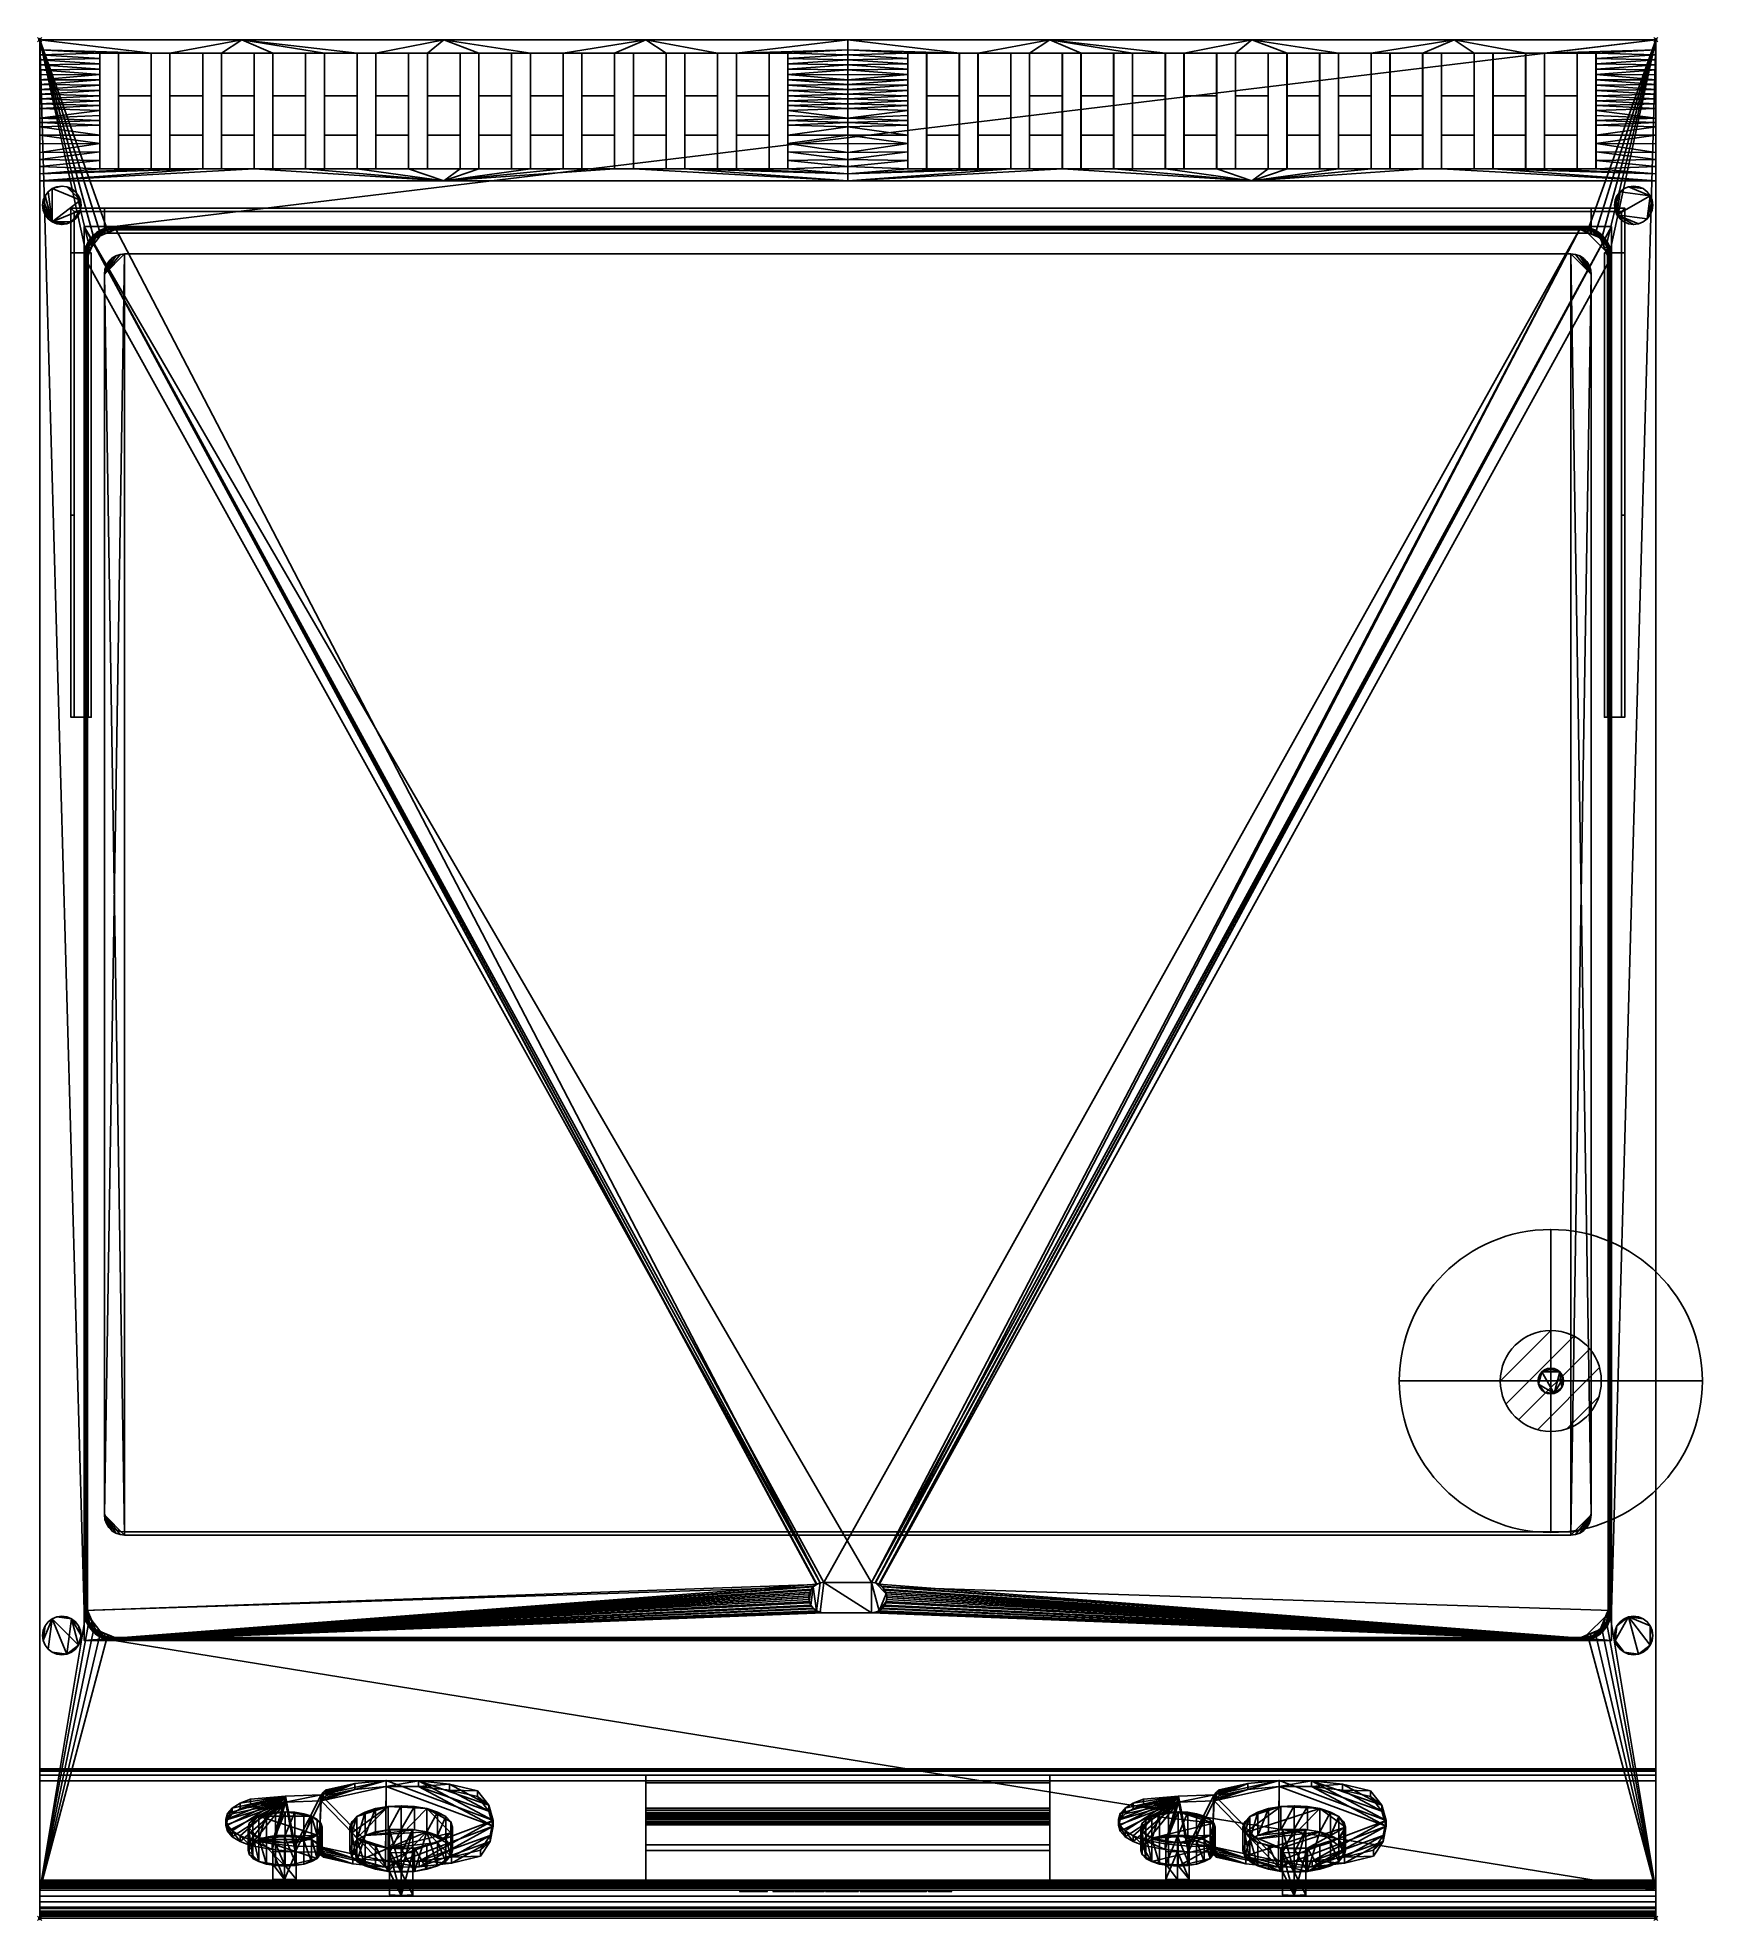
# Model space of a CAD drawing. Extents: x -1 to 823, y -931 to 1.
import ezdxf

# ---------------------------------------------------------------- set-up
doc = ezdxf.new("R2010")
doc.units = 0
doc.header["$PDMODE"] = 35
doc.layers.get('0').update_dxf_attribs({"lineweight": 13})
for name, color, linetype in [('IQ_200_2D', 1, 'Continuous'), ('IQ_200_3D', 1, 'Continuous'), ('IQ_204_2D', 7, 'Continuous'), ('IQ_204_3D', 7, 'Continuous'), ('IQ_BLUE_3D', 5, 'Continuous'), ('IQ_CHROMIUM_3D', 7, 'Continuous'), ('IQ_CON_GAS_INT', 7, 'Continuous'), ('IQ_INS_3D', 3, 'Continuous'), ('IQ_WHITE_3D', 7, 'Continuous')]:
    doc.layers.add(name, color=color, linetype=linetype)

# ---------------------------------------------------------------- blocks, each defined once
blk = doc.blocks.new('*X7')
at = {"color": 0}
for p, q in [((200.863, 2209.046), (203.368, 2211.552)), ((201.14, 2207.909), (204.506, 2211.275)), ((201.77, 2207.125), (205.29, 2210.645)), ((202.7, 2206.641), (205.774, 2209.714)), ((204.153, 2206.68), (205.735, 2208.261))]:
    blk.add_line(p, q, dxfattribs=at)
blk = doc.blocks.new('GAS')
for radius in [3, 1]:
    blk.add_circle((0, 0), radius)
at = {"extrusion": (-1, 0, 0)}
for radius in [3, 1]:
    blk.add_circle((0, 0), radius, dxfattribs=at)
at = {"extrusion": (0, -1, 0)}
for radius in [3, 1]:
    blk.add_circle((0, 0), radius, dxfattribs=at)
at = {"xscale": 0.4000000000000909, "yscale": 0.4000000000000909, "zscale": 0.4000000000000909}
blk.add_blockref('*X7', (-81.345, -883.621), dxfattribs=at)
at = {"extrusion": (-1, 0, 0), "xscale": 0.3999999999999773, "yscale": 0.3999999999999773, "zscale": 0.3999999999999773}
blk.add_blockref('*X7', (-81.345, -883.621), dxfattribs=at)
at = {"extrusion": (0, -1, 0), "xscale": 0.4000000000000909, "yscale": 0.4000000000000909, "zscale": 0.4000000000000909}
blk.add_blockref('*X7', (-81.345, -883.621), dxfattribs=at)

msp = doc.modelspace()

# ---------------------------------------------------------------- linework, layer by layer
at = {"layer": 'IQ_200_2D'}
for p, q in [((0, 0), (800, 0)), ((0, -855), (0, 0)), ((800, 0), (800, -855)), ((0, -855), (0, -930)), ((800, -855), (800, -930)), ((0, -930), (800, -930))]:
    msp.add_line(p, q, dxfattribs=at)
at = {"layer": 'IQ_204_2D', "linetype": 'Continuous'}
for p, q in [((400, 0), (400, -69.85)), ((29.7, -63.91), (29.7, -6.76)), ((29.7, -6.76), (39, -6.76)), ((39, -6.76), (39, -63.91)), ((55.19, -63.91), (55.19, -6.76)), ((55.19, -6.76), (64.49, -6.76)), ((64.49, -6.76), (64.49, -63.91)), ((80.68, -63.91), (80.68, -6.76)), ((80.68, -6.76), (89.98, -6.76)), ((89.98, -6.76), (89.98, -63.91)), ((106.17, -63.91), (106.17, -6.76)), ((106.17, -6.76), (115.46, -6.76)), ((115.46, -6.76), (115.46, -63.91)), ((131.66, -63.91), (131.66, -6.76)), ((131.66, -6.76), (140.95, -6.76)), ((140.95, -6.76), (140.95, -63.91)), ((157.14, -63.91), (157.14, -6.76)), ((157.14, -6.76), (166.44, -6.76)), ((166.44, -6.76), (166.44, -63.91)), ((182.63, -63.91), (182.63, -6.76)), ((182.63, -6.76), (191.93, -6.76)), ((191.93, -6.76), (191.93, -63.91)), ((208.12, -63.91), (208.12, -6.76)), ((208.12, -6.76), (217.42, -6.76)), ((217.42, -6.76), (217.42, -63.91)), ((233.61, -63.91), (233.61, -6.76)), ((233.61, -6.76), (242.91, -6.76)), ((233.61, -63.91), (233.61, -6.76)), ((242.91, -6.76), (242.91, -63.91)), ((259.1, -63.91), (259.1, -6.76)), ((259.1, -6.76), (268.39, -6.76)), ((268.39, -6.76), (268.39, -63.91)), ((284.59, -63.91), (284.59, -6.76)), ((284.59, -6.76), (293.88, -6.76)), ((293.88, -6.76), (293.88, -63.91)), ((310.07, -63.91), (310.07, -6.76)), ((310.07, -6.76), (319.37, -6.76)), ((319.37, -6.76), (319.37, -63.91)), ((335.56, -63.91), (335.56, -6.76)), ((335.56, -6.76), (344.86, -6.76)), ((344.86, -6.76), (344.86, -63.91)), ((361.05, -63.91), (361.05, -6.76)), ((361.05, -6.76), (370.35, -6.76)), ((370.35, -6.76), (370.35, -63.91)), ((429.65, -6.76), (429.65, -63.91)), ((438.95, -6.76), (429.65, -6.76)), ((438.95, -63.91), (438.95, -6.76)), ((455.14, -6.76), (455.14, -63.91)), ((464.44, -6.76), (455.14, -6.76)), ((464.44, -63.91), (464.44, -6.76)), ((480.63, -6.76), (480.63, -63.91)), ((489.93, -6.76), (480.63, -6.76)), ((489.93, -63.91), (489.93, -6.76)), ((506.12, -6.76), (506.12, -63.91)), ((515.41, -6.76), (506.12, -6.76)), ((515.41, -63.91), (515.41, -6.76)), ((531.61, -6.76), (531.61, -63.91)), ((540.9, -6.76), (531.61, -6.76)), ((540.9, -63.91), (540.9, -6.76)), ((566.39, -6.76), (557.09, -6.76)), ((557.09, -6.76), (557.09, -63.91)), ((566.39, -63.91), (566.39, -6.76)), ((591.88, -6.76), (582.58, -6.76)), ((582.58, -6.76), (582.58, -63.91)), ((591.88, -63.91), (591.88, -6.76)), ((608.07, -6.76), (608.07, -63.91)), ((617.37, -6.76), (608.07, -6.76)), ((617.37, -63.91), (617.37, -6.76)), ((633.56, -6.76), (633.56, -63.91)), ((642.86, -6.76), (633.56, -6.76)), ((642.86, -63.91), (642.86, -6.76)), ((659.05, -6.76), (659.05, -63.91)), ((668.34, -6.76), (659.05, -6.76)), ((668.34, -63.91), (668.34, -6.76)), ((684.54, -6.76), (684.54, -63.91)), ((693.83, -6.76), (684.54, -6.76)), ((693.83, -63.91), (693.83, -6.76)), ((710.02, -6.76), (710.02, -63.91)), ((719.32, -6.76), (710.02, -6.76)), ((719.32, -63.91), (719.32, -6.76)), ((744.81, -6.76), (735.51, -6.76)), ((735.51, -6.76), (735.51, -63.91)), ((744.81, -63.91), (744.81, -6.76)), ((761, -6.76), (761, -63.91)), ((770.3, -6.76), (761, -6.76)), ((770.3, -63.91), (770.3, -6.76)), ((39, -63.91), (29.7, -63.91)), ((64.49, -63.91), (55.19, -63.91)), ((89.98, -63.91), (80.68, -63.91)), ((115.46, -63.91), (106.17, -63.91)), ((140.95, -63.91), (131.66, -63.91)), ((166.44, -63.91), (157.14, -63.91)), ((191.93, -63.91), (182.63, -63.91)), ((217.42, -63.91), (208.12, -63.91)), ((242.91, -63.91), (233.61, -63.91)), ((268.39, -63.91), (259.1, -63.91)), ((293.88, -63.91), (284.59, -63.91)), ((319.37, -63.91), (310.07, -63.91)), ((344.86, -63.91), (335.56, -63.91)), ((370.35, -63.91), (361.05, -63.91)), ((429.65, -63.91), (438.95, -63.91)), ((455.14, -63.91), (464.44, -63.91)), ((480.63, -63.91), (489.93, -63.91)), ((506.12, -63.91), (515.41, -63.91)), ((531.61, -63.91), (540.9, -63.91)), ((557.09, -63.91), (566.39, -63.91)), ((582.58, -63.91), (591.88, -63.91)), ((608.07, -63.91), (617.37, -63.91)), ((633.56, -63.91), (642.86, -63.91)), ((659.05, -63.91), (668.34, -63.91)), ((684.54, -63.91), (693.83, -63.91)), ((710.02, -63.91), (719.32, -63.91)), ((735.51, -63.91), (744.81, -63.91)), ((761, -63.91), (770.3, -63.91)), ((0, -69.85), (800, -69.85)), ((15.44, -83.39), (15.44, -335.39)), ((784.56, -83.39), (15.44, -83.39)), ((32.03, -83.39), (32.03, -95.71)), ((767.97, -95.71), (767.97, -83.39)), ((784.56, -335.39), (784.56, -83.39)), ((32.03, -95.71), (767.97, -95.71)), ((25.51, -105.54), (15.44, -105.54)), ((25.51, -335.39), (25.51, -105.54)), ((42.03, -106.08), (757.97, -106.08)), ((784.56, -105.54), (774.49, -105.54)), ((774.49, -105.54), (774.49, -335.39)), ((32.03, -728.69), (32.03, -116.08)), ((767.97, -116.08), (767.97, -728.69)), ((15.44, -335.39), (25.51, -335.39)), ((22.03, -777.54), (22.03, -335.39)), ((774.49, -335.39), (784.56, -335.39)), ((777.97, -335.39), (777.97, -777.54)), ((757.97, -738.69), (42.03, -738.69)), ((762.97, -792.54), (37.03, -792.54))]:
    msp.add_line(p, q, dxfattribs=at)
for centre, radius, start, end in [((37.03, -107.54), 15, 109.47122, 172.34635), ((762.97, -107.54), 15, 7.65365, 70.52878), ((42.03, -116.08), 10, 90, 180), ((757.97, -116.08), 10, 0, 90), ((42.03, -728.69), 10, 180, 270), ((757.97, -728.69), 10, 270, 0), ((37.03, -777.54), 15, 180, 270), ((762.97, -777.54), 15, 270, 0)]:
    msp.add_arc(centre, radius, start, end, dxfattribs=at)
at = {"layer": 'IQ_INS_3D'}
for p in [(0, 0), (800, 0), (0, -930), (800, -930)]:
    msp.add_point(p, dxfattribs=at)

# ---------------------------------------------------------------- block references
at = {"layer": 'IQ_CON_GAS_INT', "xscale": 25, "yscale": 25, "zscale": 25}
msp.add_blockref('GAS', (748, -664), dxfattribs=at)

# ---------------------------------------------------------------- meshes
at = {"layer": 'IQ_200_3D'}
mesh = msp.add_polyface(dxfattribs=at)
corners = [(800, 0, 915), (0, 0, 915), (0, -69.85, 915), (800, -69.85, 915)]
mesh.append_faces([[corners[k] for k in face] for face in [(0, 1, 2, 3)]])
mesh = msp.add_polyface(dxfattribs=at)
corners = [(0, -69.85, 900), (0, 0, 900), (800, 0, 900), (800, -69.85, 900)]
mesh.append_faces([[corners[k] for k in face] for face in [(0, 1, 2, 3)]])
mesh = msp.add_polyface(dxfattribs=at)
corners = [(800, 0, 915), (800, 0, 900), (0, 0, 900), (0, 0, 915)]
mesh.append_faces([[corners[k] for k in face] for face in [(0, 1, 2, 3)]])
mesh = msp.add_polyface(dxfattribs=at)
corners = [(0, 0, 915), (0, 0, 900), (0, -69.85, 900), (0, -69.85, 915)]
mesh.append_faces([[corners[k] for k in face] for face in [(0, 1, 2, 3)]])
mesh = msp.add_polyface(dxfattribs=at)
corners = [(0, 0, 957.1), (0, 0, 915), (0, -69.85, 915), (0, -69.85, 925.4), (0, -55.85, 939.55), (0, -38.86, 949.91), (0, -19.87, 955.88)]
mesh.append_faces([[corners[k] for k in face] for face in [(1, 5, 6, 0)]], dxfattribs={"vtx0": -1})
mesh.append_faces([[corners[k] for k in face] for face in [(1, 2, 4, 5)]], dxfattribs={"vtx1": -1, "vtx3": -1})
mesh.append_faces([[corners[k] for k in face] for face in [(2, 3, 4)]], dxfattribs={"vtx2": -1})
mesh = msp.add_polyface(dxfattribs=at)
corners = [(400.05, -69.85, 915), (0, -69.85, 915), (0, 0, 915), (400.05, 0, 915)]
mesh.append_faces([[corners[k] for k in face] for face in [(0, 1, 2, 3)]])
mesh = msp.add_polyface(dxfattribs=at)
corners = [(400.05, 0, 915), (0, 0, 915), (0, 0, 957.1), (400.05, 0, 957.1)]
mesh.append_faces([[corners[k] for k in face] for face in [(0, 1, 2, 3)]])
mesh = msp.add_polyface(dxfattribs=at)
corners = [(400.05, -69.85, 925.4), (400.05, -55.85, 939.55), (400.05, -38.86, 949.91), (400.05, -19.87, 955.88), (400.05, 0, 957.1), (0, 0, 957.1), (0, -19.87, 955.88), (0, -38.86, 949.91), (0, -55.85, 939.55), (0, -69.85, 925.4), (29.7, -6.76, 957.23), (39, -6.76, 957.23), (39, -27.78, 954.01), (39, -47.27, 945.49), (39, -63.91, 932.26), (29.7, -63.91, 932.26), (29.7, -47.27, 945.49), (29.7, -27.78, 954.01), (55.19, -6.76, 957.23), (64.49, -6.76, 957.23), (64.49, -27.78, 954.01), (64.49, -47.27, 945.49), (64.49, -63.91, 932.26), (55.19, -63.91, 932.26), (55.19, -47.27, 945.49), (55.19, -27.78, 954.01), (80.68, -6.76, 957.23), (89.98, -6.76, 957.23), (89.98, -27.78, 954.01), (89.98, -47.27, 945.49), (89.98, -63.91, 932.26), (80.68, -63.91, 932.26), (80.68, -47.27, 945.49), (80.68, -27.78, 954.01), (106.17, -6.76, 957.23), (115.46, -6.76, 957.23), (115.46, -27.78, 954.01), (115.46, -47.27, 945.49), (115.46, -63.91, 932.26), (106.17, -63.91, 932.26), (106.17, -47.27, 945.49), (106.17, -27.78, 954.01), (131.66, -6.76, 957.23), (140.95, -6.76, 957.23), (140.95, -27.78, 954.01), (140.95, -47.27, 945.49), (140.95, -63.91, 932.26), (131.66, -63.91, 932.26), (131.66, -47.27, 945.49), (131.66, -27.78, 954.01), (157.14, -6.76, 957.23), (166.44, -6.76, 957.23), (166.44, -27.78, 954.01), (166.44, -47.27, 945.49), (166.44, -63.91, 932.26), (157.14, -63.91, 932.26), (157.14, -47.27, 945.49), (157.14, -27.78, 954.01), (182.63, -6.76, 957.23), (191.93, -6.76, 957.23), (191.93, -27.78, 954.01), (191.93, -47.27, 945.49), (191.93, -63.91, 932.26), (182.63, -63.91, 932.26), (182.63, -47.27, 945.49), (182.63, -27.78, 954.01), (208.12, -6.76, 957.23), (217.42, -6.76, 957.23), (217.42, -27.78, 954.01), (217.42, -47.27, 945.49), (217.42, -63.91, 932.26), (208.12, -63.91, 932.26), (208.12, -47.27, 945.49), (208.12, -27.78, 954.01), (233.61, -6.76, 957.23), (242.91, -6.76, 957.23), (242.91, -27.78, 954.01), (242.91, -47.27, 945.49), (242.91, -63.91, 932.26), (233.61, -63.91, 932.26), (233.61, -47.27, 945.49), (233.61, -27.78, 954.01), (259.1, -6.76, 957.23), (268.39, -6.76, 957.23), (268.39, -27.78, 954.01), (268.39, -47.27, 945.49), (268.39, -63.91, 932.26), (259.1, -63.91, 932.26), (259.1, -47.27, 945.49), (259.1, -27.78, 954.01), (284.59, -6.76, 957.23), (293.88, -6.76, 957.23), (293.88, -27.78, 954.01), (293.88, -47.27, 945.49), (293.88, -63.91, 932.26), (284.59, -63.91, 932.26), (284.59, -47.27, 945.49), (284.59, -27.78, 954.01), (310.07, -6.76, 957.23), (319.37, -6.76, 957.23), (319.37, -27.78, 954.01), (319.37, -47.27, 945.49), (319.37, -63.91, 932.26), (310.07, -63.91, 932.26), (310.07, -47.27, 945.49), (310.07, -27.78, 954.01), (335.56, -6.76, 957.23), (344.86, -6.76, 957.23), (344.86, -27.78, 954.01), (344.86, -47.27, 945.49), (344.86, -63.91, 932.26), (335.56, -63.91, 932.26), (335.56, -47.27, 945.49), (335.56, -27.78, 954.01), (361.05, -6.76, 957.23), (370.35, -6.76, 957.23), (370.35, -27.78, 954.01), (370.35, -47.27, 945.49), (370.35, -63.91, 932.26), (361.05, -63.91, 932.26), (361.05, -47.27, 945.49), (361.05, -27.78, 954.01), (400.05, -62.85, 932.48), (400.05, -47.35, 944.73), (400.05, -29.36, 952.9), (400.05, -9.93, 956.49), (200.03, 0, 957.1), (0, -9.93, 956.49), (0, -29.36, 952.9), (0, -47.35, 944.73), (0, -62.85, 932.48), (200.03, -69.85, 925.4), (29.7, -55.59, 938.88), (29.7, -37.52, 949.75), (29.7, -17.27, 955.62), (370.35, -17.27, 955.62), (370.35, -37.52, 949.75), (370.35, -55.59, 938.88), (400.05, -66.35, 928.94), (29.7, -22.53, 954.81), (370.35, -12.02, 956.42), (370.35, -32.65, 951.88), (370.35, -51.43, 942.18), (300.04, 0, 957.1), (400.05, -24.61, 954.39), (400.05, -4.97, 956.8), (100.01, 0, 957.1), (0, -4.97, 956.8), (0, -24.61, 954.39), (29.7, -42.4, 947.62), (0, -66.35, 928.94), (29.7, -59.75, 935.57), (29.7, -51.43, 942.18), (29.7, -32.65, 951.88), (29.7, -12.02, 956.42), (370.35, -22.53, 954.81), (370.35, -42.4, 947.62), (370.35, -59.75, 935.57), (29.7, -19.9, 955.22), (370.35, -9.39, 956.83), (370.35, -30.22, 952.94), (400.05, -26.99, 953.64), (400.05, -7.45, 956.64), (0, -22.24, 955.14), (0, -7.45, 956.64), (0, -26.99, 953.64), (29.7, -39.96, 948.69), (370.35, -19.9, 955.22), (29.7, -30.22, 952.94), (29.7, -9.39, 956.83), (370.35, -25.15, 954.41), (370.35, -39.96, 948.69), (0, -59.35, 936.01), (0, -43.11, 947.32), (400.05, -14.9, 956.19), (400.05, -34.11, 951.41), (400.05, -51.6, 942.14), (0, -51.6, 942.14), (0, -34.11, 951.41), (0, -14.9, 956.19), (400.05, -22.24, 955.14), (400.05, -43.11, 947.32), (400.05, -59.35, 936.01), (400.05, -17.38, 956.03), (29.7, -25.15, 954.41), (0, -40.98, 948.62), (400.05, -12.42, 956.34), (400.05, -31.74, 952.15), (0, -12.42, 956.34), (0, -31.74, 952.15), (0, -17.38, 956.03), (400.05, -40.98, 948.62), (29.7, -14.64, 956.02), (29.7, -35.09, 950.82), (370.35, -35.09, 950.82), (370.35, -14.64, 956.02)]
mesh.append_faces([[corners[k] for k in face] for face in [(6, 134, 190), (158, 163, 139), (172, 132, 8), (10, 164, 169), (163, 158, 6), (195, 186, 140), (117, 181, 156), (193, 7, 133), (168, 189, 153), (152, 8, 132), (159, 162, 115), (165, 184, 148), (162, 159, 125), (8, 152, 177), (186, 195, 174), (7, 193, 178), (184, 165, 17), (181, 117, 123), (132, 172, 151), (189, 168, 128), (156, 191, 171)]], dxfattribs={"vtx0": -1, "vtx1": -1})
mesh.append_faces([[corners[k] for k in face] for face in [(11, 18, 147, 10), (146, 43, 50), (79, 70, 131, 78), (131, 87, 78)]], dxfattribs={"vtx0": -1, "vtx1": -1, "vtx2": -1})
mesh.append_faces([[corners[k] for k in face] for face in [(146, 27, 34, 35), (146, 35, 42, 43), (131, 71, 62, 63), (126, 59, 66, 67), (75, 82, 143, 126), (150, 31, 22, 23), (131, 47, 38, 39), (131, 55, 46, 47), (131, 95, 86, 87)]], dxfattribs={"vtx0": -1, "vtx1": -1, "vtx3": -1})
mesh.append_faces([[corners[k] for k in face] for face in [(7, 166, 133), (6, 158, 134), (18, 5, 147), (151, 172, 130), (42, 35, 36, 49), (50, 43, 44, 57), (58, 51, 52, 65), (173, 16, 149), (124, 116, 160), (154, 127, 188), (178, 193, 153), (140, 186, 125), (166, 7, 185), (137, 182, 1), (49, 36, 37, 48), (57, 44, 45, 56), (65, 52, 53, 64), (167, 180, 3), (188, 192, 154), (130, 15, 151), (74, 67, 68, 81), (82, 75, 76, 89), (84, 97, 90, 83), (92, 105, 98, 91), (143, 106, 107, 4), (100, 113, 106, 99), (108, 121, 114, 107), (148, 184, 139), (16, 173, 129), (73, 60, 61, 72), (152, 129, 177), (81, 68, 69, 80), (115, 162, 145), (2, 194, 136), (89, 76, 77, 88), (185, 149, 166), (174, 195, 135), (85, 96, 97, 84), (1, 142, 137), (93, 104, 105, 92), (194, 2, 175), (118, 138, 122), (101, 112, 113, 100), (142, 176, 123), (109, 120, 121, 108), (180, 167, 155), (60, 73, 66, 59), (135, 3, 183), (141, 175, 187), (48, 37, 38, 47), (157, 122, 182), (155, 144, 180), (64, 53, 54, 63), (153, 189, 178), (56, 45, 46, 55), (31, 150, 9), (134, 179, 190), (116, 124, 161), (156, 181, 191), (192, 188, 179), (15, 130, 150), (72, 61, 62, 71), (80, 69, 70, 79), (135, 183, 174), (78, 87, 88, 77), (86, 95, 96, 85), (2, 136, 171), (175, 141, 194), (94, 103, 104, 93), (149, 185, 173), (127, 154, 169), (102, 111, 112, 101), (110, 119, 120, 109), (179, 134, 192), (142, 1, 176), (144, 155, 170), (123, 117, 142), (3, 135, 167), (102, 0, 138), (10, 147, 164), (17, 165, 128), (125, 159, 140), (122, 157, 118), (139, 163, 148)]], dxfattribs={"vtx0": -1, "vtx2": -1})
mesh.append_faces([[corners[k] for k in face] for face in [(143, 82, 83, 90), (143, 90, 91, 98), (143, 98, 99, 106), (138, 118, 119, 110), (0, 102, 103, 94), (138, 110, 111, 102)]], dxfattribs={"vtx0": -1, "vtx2": -1, "vtx3": -1})
mesh.append_faces([[corners[k] for k in face] for face in [(168, 17, 128), (164, 127, 169), (145, 4, 107), (160, 141, 187), (170, 116, 161), (152, 16, 129), (9, 131, 39), (191, 2, 171), (70, 71, 131), (161, 144, 170), (187, 124, 160), (137, 157, 182)]], dxfattribs={"vtx1": -1, "vtx2": -1})
mesh.append_faces([[corners[k] for k in face] for face in [(26, 27, 146, 19), (58, 59, 126, 51), (74, 75, 126, 67), (114, 115, 145, 107), (30, 31, 9, 39), (14, 15, 150, 23), (54, 55, 131, 63)]], dxfattribs={"vtx1": -1, "vtx2": -1, "vtx3": -1})
mesh.append_faces([[corners[k] for k in face] for face in [(25, 18, 11, 12), (18, 19, 146, 5), (33, 26, 19, 20), (41, 34, 27, 28), (50, 51, 126, 146), (24, 25, 12, 13), (32, 33, 20, 21), (40, 41, 28, 29), (31, 32, 21, 22), (23, 24, 13, 14), (39, 40, 29, 30), (94, 95, 131, 0)]], dxfattribs={"vtx1": -1, "vtx3": -1})
mesh = msp.add_polyface(dxfattribs=at)
corners = [(0, -916, 900), (0, 0, 900), (0, 0, 649), (0, -856, 649), (0, -856, 658.59), (0, -856.03, 658.83), (0, -856.12, 659.05), (0, -856.25, 659.25), (0, -856.43, 659.41), (0, -856.64, 659.52), (0, -856.87, 659.58), (0, -857.1, 659.58), (0, -861.97, 659.07), (0, -911.14, 653.91), (0, -911.97, 653.92), (0, -912.78, 654.13), (0, -913.52, 654.52), (0, -914.14, 655.08), (0, -914.61, 655.77), (0, -914.9, 656.56), (0, -915, 657.39), (0, -915, 691.03), (0, -859.16, 811.78), (0, -925.2, 877.81), (0, -927.09, 880.21), (0, -928.37, 882.98), (0, -928.96, 885.98), (0, -928.84, 889.03), (0, -928.01, 891.97), (0, -926.52, 894.64), (0, -924.45, 896.89), (0, -921.91, 898.58), (0, -919.04, 899.64)]
mesh.append_faces([[corners[k] for k in face] for face in [(4, 2, 3), (20, 17, 18, 19)]], dxfattribs={"vtx0": -1})
mesh.append_faces([[corners[k] for k in face] for face in [(26, 29, 25), (7, 22, 6), (9, 22, 8), (8, 22, 7)]], dxfattribs={"vtx0": -1, "vtx1": -1})
mesh.append_faces([[corners[k] for k in face] for face in [(25, 29, 30, 24), (24, 30, 31, 23), (2, 4, 5), (20, 16, 17)]], dxfattribs={"vtx0": -1, "vtx2": -1})
mesh.append_faces([[corners[k] for k in face] for face in [(22, 1, 2, 5)]], dxfattribs={"vtx0": -1, "vtx2": -1, "vtx3": -1})
mesh.append_faces([[corners[k] for k in face] for face in [(21, 11, 12, 13), (20, 14, 15, 16)]], dxfattribs={"vtx0": -1, "vtx3": -1})
mesh.append_faces([[corners[k] for k in face] for face in [(28, 29, 26, 27)]], dxfattribs={"vtx1": -1})
mesh.append_faces([[corners[k] for k in face] for face in [(32, 0, 23, 31), (9, 10, 22), (5, 6, 22)]], dxfattribs={"vtx1": -1, "vtx2": -1})
mesh.append_faces([[corners[k] for k in face] for face in [(0, 1, 22, 23), (10, 11, 21, 22), (20, 21, 13, 14)]], dxfattribs={"vtx1": -1, "vtx3": -1})
mesh = msp.add_polyface(dxfattribs=at)
corners = [(800, -856, 649), (0, -856, 649), (0, 0, 649), (800, 0, 649)]
mesh.append_faces([[corners[k] for k in face] for face in [(0, 1, 2, 3)]])
mesh = msp.add_polyface(dxfattribs=at)
corners = [(800, 0, 649), (0, 0, 649), (0, 0, 900), (800, 0, 900)]
mesh.append_faces([[corners[k] for k in face] for face in [(0, 1, 2, 3)]])
mesh = msp.add_polyface(dxfattribs=at)
corners = [(800, -916, 900), (800, 0, 900), (0, 0, 900), (0, -916, 900), (37.03, -92.54, 900), (762.97, -92.54, 900), (766.85, -93.05, 900), (770.47, -94.55, 900), (773.58, -96.93, 900), (775.96, -100.04, 900), (777.46, -103.66, 900), (777.97, -107.54, 900), (777.97, -777.54, 900), (777.46, -781.42, 900), (775.96, -785.04, 900), (773.58, -788.15, 900), (770.47, -790.53, 900), (766.85, -792.03, 900), (762.97, -792.54, 900), (37.03, -792.54, 900), (33.15, -792.03, 900), (29.53, -790.53, 900), (26.42, -788.15, 900), (24.04, -785.04, 900), (22.54, -781.42, 900), (22.03, -777.54, 900), (22.03, -107.54, 900), (22.54, -103.66, 900), (24.04, -100.04, 900), (26.42, -96.93, 900), (29.53, -94.55, 900), (33.15, -93.05, 900)]
mesh.append_faces([[corners[k] for k in face] for face in [(9, 1, 8), (14, 0, 13), (31, 2, 30), (28, 2, 27), (21, 3, 20), (23, 3, 22)]], dxfattribs={"vtx0": -1, "vtx1": -1})
mesh.append_faces([[corners[k] for k in face] for face in [(1, 9, 10), (0, 14, 15), (2, 31, 4, 1), (2, 28, 29), (3, 24, 25, 2), (3, 23, 24)]], dxfattribs={"vtx0": -1, "vtx2": -1})
mesh.append_faces([[corners[k] for k in face] for face in [(1, 10, 11, 12), (0, 17, 18, 19)]], dxfattribs={"vtx0": -1, "vtx3": -1})
mesh.append_faces([[corners[k] for k in face] for face in [(5, 6, 1, 4), (7, 8, 1), (6, 7, 1), (15, 16, 0), (16, 17, 0), (29, 30, 2), (26, 27, 2, 25), (21, 22, 3)]], dxfattribs={"vtx1": -1, "vtx2": -1})
mesh.append_faces([[corners[k] for k in face] for face in [(12, 13, 0, 1), (19, 20, 3, 0)]], dxfattribs={"vtx1": -1, "vtx3": -1})
mesh = msp.add_polyface(dxfattribs=at)
corners = [(400.05, 0, 957.1), (400.05, 0, 915), (400.05, -69.85, 915), (400.05, -69.85, 925.4), (400.05, -55.85, 939.55), (400.05, -38.86, 949.91), (400.05, -19.87, 955.88)]
mesh.append_faces([[corners[k] for k in face] for face in [(1, 5, 6, 0)]], dxfattribs={"vtx0": -1})
mesh.append_faces([[corners[k] for k in face] for face in [(1, 2, 4, 5)]], dxfattribs={"vtx1": -1, "vtx3": -1})
mesh.append_faces([[corners[k] for k in face] for face in [(2, 3, 4)]], dxfattribs={"vtx2": -1})
mesh = msp.add_polyface(dxfattribs=at)
corners = [(800, -69.85, 915), (400.05, -69.85, 915), (400.05, 0, 915), (800, 0, 915)]
mesh.append_faces([[corners[k] for k in face] for face in [(0, 1, 2, 3)]])
mesh = msp.add_polyface(dxfattribs=at)
corners = [(800, 0, 915), (400.05, 0, 915), (400.05, 0, 957.1), (800, 0, 957.1)]
mesh.append_faces([[corners[k] for k in face] for face in [(0, 1, 2, 3)]])
mesh = msp.add_polyface(dxfattribs=at)
corners = [(800, -69.85, 925.4), (800, -55.85, 939.55), (800, -38.86, 949.91), (800, -19.87, 955.88), (800, 0, 957.1), (400.05, 0, 957.1), (400.05, -19.87, 955.88), (400.05, -38.86, 949.91), (400.05, -55.85, 939.55), (400.05, -69.85, 925.4), (429.75, -6.76, 957.23), (439.05, -6.76, 957.23), (439.05, -27.78, 954.01), (439.05, -47.27, 945.49), (439.05, -63.91, 932.26), (429.75, -63.91, 932.26), (429.75, -47.27, 945.49), (429.75, -27.78, 954.01), (455.24, -6.76, 957.23), (464.54, -6.76, 957.23), (464.54, -27.78, 954.01), (464.54, -47.27, 945.49), (464.54, -63.91, 932.26), (455.24, -63.91, 932.26), (455.24, -47.27, 945.49), (455.24, -27.78, 954.01), (480.73, -6.76, 957.23), (490.03, -6.76, 957.23), (490.03, -27.78, 954.01), (490.03, -47.27, 945.49), (490.03, -63.91, 932.26), (480.73, -63.91, 932.26), (480.73, -47.27, 945.49), (480.73, -27.78, 954.01), (506.22, -6.76, 957.23), (515.51, -6.76, 957.23), (515.51, -27.78, 954.01), (515.51, -47.27, 945.49), (515.51, -63.91, 932.26), (506.22, -63.91, 932.26), (506.22, -47.27, 945.49), (506.22, -27.78, 954.01), (531.71, -6.76, 957.23), (541, -6.76, 957.23), (541, -27.78, 954.01), (541, -47.27, 945.49), (541, -63.91, 932.26), (531.71, -63.91, 932.26), (531.71, -47.27, 945.49), (531.71, -27.78, 954.01), (557.19, -6.76, 957.23), (566.49, -6.76, 957.23), (566.49, -27.78, 954.01), (566.49, -47.27, 945.49), (566.49, -63.91, 932.26), (557.19, -63.91, 932.26), (557.19, -47.27, 945.49), (557.19, -27.78, 954.01), (582.68, -6.76, 957.23), (591.98, -6.76, 957.23), (591.98, -27.78, 954.01), (591.98, -47.27, 945.49), (591.98, -63.91, 932.26), (582.68, -63.91, 932.26), (582.68, -47.27, 945.49), (582.68, -27.78, 954.01), (608.17, -6.76, 957.23), (617.47, -6.76, 957.23), (617.47, -27.78, 954.01), (617.47, -47.27, 945.49), (617.47, -63.91, 932.26), (608.17, -63.91, 932.26), (608.17, -47.27, 945.49), (608.17, -27.78, 954.01), (633.66, -6.76, 957.23), (642.96, -6.76, 957.23), (642.96, -27.78, 954.01), (642.96, -47.27, 945.49), (642.96, -63.91, 932.26), (633.66, -63.91, 932.26), (633.66, -47.27, 945.49), (633.66, -27.78, 954.01), (659.15, -6.76, 957.23), (668.44, -6.76, 957.23), (668.44, -27.78, 954.01), (668.44, -47.27, 945.49), (668.44, -63.91, 932.26), (659.15, -63.91, 932.26), (659.15, -47.27, 945.49), (659.15, -27.78, 954.01), (684.64, -6.76, 957.23), (693.93, -6.76, 957.23), (693.93, -27.78, 954.01), (693.93, -47.27, 945.49), (693.93, -63.91, 932.26), (684.64, -63.91, 932.26), (684.64, -47.27, 945.49), (684.64, -27.78, 954.01), (710.12, -6.76, 957.23), (719.42, -6.76, 957.23), (719.42, -27.78, 954.01), (719.42, -47.27, 945.49), (719.42, -63.91, 932.26), (710.12, -63.91, 932.26), (710.12, -47.27, 945.49), (710.12, -27.78, 954.01), (735.61, -6.76, 957.23), (744.91, -6.76, 957.23), (744.91, -27.78, 954.01), (744.91, -47.27, 945.49), (744.91, -63.91, 932.26), (735.61, -63.91, 932.26), (735.61, -47.27, 945.49), (735.61, -27.78, 954.01), (761.1, -6.76, 957.23), (770.4, -6.76, 957.23), (770.4, -27.78, 954.01), (770.4, -47.27, 945.49), (770.4, -63.91, 932.26), (761.1, -63.91, 932.26), (761.1, -47.27, 945.49), (761.1, -27.78, 954.01), (800, -62.85, 932.48), (800, -47.35, 944.73), (800, -29.36, 952.9), (800, -9.93, 956.49), (600.07, 0, 957.1), (400.05, -9.93, 956.49), (400.05, -29.36, 952.9), (400.05, -47.35, 944.73), (400.05, -62.85, 932.48), (600.08, -69.85, 925.4), (429.75, -55.59, 938.88), (429.75, -37.52, 949.75), (429.75, -17.27, 955.62), (770.4, -17.27, 955.62), (770.4, -37.52, 949.75), (770.4, -55.59, 938.88), (800, -66.35, 928.94), (429.75, -22.53, 954.81), (770.4, -12.02, 956.42), (770.4, -32.65, 951.88), (770.4, -51.43, 942.18), (700.09, 0, 957.1), (800, -24.61, 954.39), (800, -4.97, 956.8), (500.06, 0, 957.1), (400.05, -4.97, 956.8), (400.05, -24.61, 954.39), (429.75, -42.4, 947.62), (400.05, -66.35, 928.94), (429.75, -59.75, 935.57), (429.75, -51.43, 942.18), (429.75, -32.65, 951.88), (429.75, -12.02, 956.42), (770.4, -22.53, 954.81), (770.4, -42.4, 947.62), (770.4, -59.75, 935.57), (429.75, -19.9, 955.22), (770.4, -9.39, 956.83), (770.4, -30.22, 952.94), (800, -26.99, 953.64), (800, -7.45, 956.64), (400.05, -22.24, 955.14), (400.05, -7.45, 956.64), (400.05, -26.99, 953.64), (429.75, -39.96, 948.69), (770.4, -19.9, 955.22), (429.75, -30.22, 952.94), (429.75, -9.39, 956.83), (770.4, -25.15, 954.41), (770.4, -39.96, 948.69), (400.05, -59.35, 936.01), (400.05, -43.11, 947.32), (800, -14.9, 956.19), (800, -34.11, 951.41), (800, -51.6, 942.14), (400.05, -51.6, 942.14), (400.05, -34.11, 951.41), (400.05, -14.9, 956.19), (800, -22.24, 955.14), (800, -43.11, 947.32), (800, -59.35, 936.01), (800, -17.38, 956.03), (429.75, -25.15, 954.41), (400.05, -40.98, 948.62), (800, -12.42, 956.34), (800, -31.74, 952.15), (400.05, -12.42, 956.34), (400.05, -31.74, 952.15), (400.05, -17.38, 956.03), (800, -40.98, 948.62), (429.75, -14.64, 956.02), (429.75, -35.09, 950.82), (770.4, -35.09, 950.82), (770.4, -14.64, 956.02)]
mesh.append_faces([[corners[k] for k in face] for face in [(6, 134, 190), (158, 163, 139), (172, 132, 8), (10, 164, 169), (163, 158, 6), (195, 186, 140), (117, 181, 156), (193, 7, 133), (168, 189, 153), (152, 8, 132), (159, 162, 115), (165, 184, 148), (162, 159, 125), (8, 152, 177), (186, 195, 174), (7, 193, 178), (184, 165, 17), (181, 117, 123), (132, 172, 151), (189, 168, 128), (156, 191, 171)]], dxfattribs={"vtx0": -1, "vtx1": -1})
mesh.append_faces([[corners[k] for k in face] for face in [(11, 18, 147, 10), (146, 43, 50), (79, 70, 131, 78), (131, 87, 78)]], dxfattribs={"vtx0": -1, "vtx1": -1, "vtx2": -1})
mesh.append_faces([[corners[k] for k in face] for face in [(146, 27, 34, 35), (146, 35, 42, 43), (131, 71, 62, 63), (126, 59, 66, 67), (75, 82, 143, 126), (150, 31, 22, 23), (131, 47, 38, 39), (131, 95, 86, 87)]], dxfattribs={"vtx0": -1, "vtx1": -1, "vtx3": -1})
mesh.append_faces([[corners[k] for k in face] for face in [(7, 166, 133), (6, 158, 134), (18, 5, 147), (151, 172, 130), (42, 35, 36, 49), (50, 43, 44, 57), (58, 51, 52, 65), (173, 16, 149), (124, 116, 160), (154, 127, 188), (178, 193, 153), (140, 186, 125), (166, 7, 185), (137, 182, 1), (49, 36, 37, 48), (57, 44, 45, 56), (65, 52, 53, 64), (167, 180, 3), (188, 192, 154), (130, 15, 151), (74, 67, 68, 81), (82, 75, 76, 89), (84, 97, 90, 83), (92, 105, 98, 91), (143, 106, 107, 4), (100, 113, 106, 99), (108, 121, 114, 107), (148, 184, 139), (16, 173, 129), (73, 60, 61, 72), (152, 129, 177), (81, 68, 69, 80), (115, 162, 145), (2, 194, 136), (89, 76, 77, 88), (185, 149, 166), (174, 195, 135), (85, 96, 97, 84), (1, 142, 137), (93, 104, 105, 92), (194, 2, 175), (118, 138, 122), (101, 112, 113, 100), (142, 176, 123), (109, 120, 121, 108), (180, 167, 155), (60, 73, 66, 59), (135, 3, 183), (141, 175, 187), (48, 37, 38, 47), (157, 122, 182), (155, 144, 180), (64, 53, 54, 63), (153, 189, 178), (56, 45, 46, 55), (31, 150, 9), (134, 179, 190), (116, 124, 161), (156, 181, 191), (192, 188, 179), (15, 130, 150), (72, 61, 62, 71), (80, 69, 70, 79), (135, 183, 174), (78, 87, 88, 77), (86, 95, 96, 85), (2, 136, 171), (175, 141, 194), (94, 103, 104, 93), (149, 185, 173), (127, 154, 169), (102, 111, 112, 101), (110, 119, 120, 109), (179, 134, 192), (142, 1, 176), (144, 155, 170), (123, 117, 142), (3, 135, 167), (102, 0, 138), (10, 147, 164), (17, 165, 128), (125, 159, 140), (122, 157, 118), (139, 163, 148)]], dxfattribs={"vtx0": -1, "vtx2": -1})
mesh.append_faces([[corners[k] for k in face] for face in [(143, 82, 83, 90), (143, 90, 91, 98), (143, 98, 99, 106), (138, 118, 119, 110), (0, 102, 103, 94), (138, 110, 111, 102)]], dxfattribs={"vtx0": -1, "vtx2": -1, "vtx3": -1})
mesh.append_faces([[corners[k] for k in face] for face in [(168, 17, 128), (164, 127, 169), (145, 4, 107), (160, 141, 187), (170, 116, 161), (152, 16, 129), (9, 131, 39), (191, 2, 171), (70, 71, 131), (161, 144, 170), (187, 124, 160), (137, 157, 182)]], dxfattribs={"vtx1": -1, "vtx2": -1})
mesh.append_faces([[corners[k] for k in face] for face in [(26, 27, 146, 19), (58, 59, 126, 51), (74, 75, 126, 67), (114, 115, 145, 107), (30, 31, 9, 39), (14, 15, 150, 23), (46, 47, 131, 55), (54, 55, 131, 63)]], dxfattribs={"vtx1": -1, "vtx2": -1, "vtx3": -1})
mesh.append_faces([[corners[k] for k in face] for face in [(25, 18, 11, 12), (18, 19, 146, 5), (33, 26, 19, 20), (41, 34, 27, 28), (50, 51, 126, 146), (24, 25, 12, 13), (32, 33, 20, 21), (40, 41, 28, 29), (31, 32, 21, 22), (23, 24, 13, 14), (39, 40, 29, 30), (94, 95, 131, 0)]], dxfattribs={"vtx1": -1, "vtx3": -1})
mesh = msp.add_polyface(dxfattribs=at)
corners = [(400.05, 0, 957.1), (400.05, -19.87, 955.88), (400.05, -38.86, 949.91), (400.05, -55.85, 939.55), (400.05, -69.85, 925.4), (400.05, -69.85, 915), (400.05, 0, 915)]
mesh.append_faces([[corners[k] for k in face] for face in [(6, 1, 2, 3)]], dxfattribs={"vtx0": -1, "vtx3": -1})
mesh.append_faces([[corners[k] for k in face] for face in [(6, 0, 1)]], dxfattribs={"vtx2": -1})
mesh.append_faces([[corners[k] for k in face] for face in [(3, 4, 5, 6)]], dxfattribs={"vtx3": -1})
mesh = msp.add_polyface(dxfattribs=at)
corners = [(800, -69.85, 915), (800, -69.85, 900), (800, 0, 900), (800, 0, 915)]
mesh.append_faces([[corners[k] for k in face] for face in [(0, 1, 2, 3)]])
mesh = msp.add_polyface(dxfattribs=at)
corners = [(800, 0, 957.1), (800, -19.87, 955.88), (800, -38.86, 949.91), (800, -55.85, 939.55), (800, -69.85, 925.4), (800, -69.85, 915), (800, 0, 915)]
mesh.append_faces([[corners[k] for k in face] for face in [(1, 6, 0)]], dxfattribs={"vtx0": -1})
mesh.append_faces([[corners[k] for k in face] for face in [(6, 1, 2, 3)]], dxfattribs={"vtx0": -1, "vtx3": -1})
mesh.append_faces([[corners[k] for k in face] for face in [(3, 4, 5, 6)]], dxfattribs={"vtx3": -1})
mesh = msp.add_polyface(dxfattribs=at)
corners = [(800, -916, 900), (800, -919.04, 899.64), (800, -921.91, 898.58), (800, -924.45, 896.89), (800, -926.52, 894.64), (800, -928.01, 891.97), (800, -928.84, 889.03), (800, -928.96, 885.98), (800, -928.37, 882.98), (800, -927.09, 880.21), (800, -925.2, 877.81), (800, -859.16, 811.78), (800, -915, 691.03), (800, -915, 657.39), (800, -914.9, 656.56), (800, -914.61, 655.77), (800, -914.14, 655.08), (800, -913.52, 654.52), (800, -912.78, 654.13), (800, -911.97, 653.92), (800, -911.14, 653.91), (800, -861.97, 659.07), (800, -857.1, 659.58), (800, -856.87, 659.58), (800, -856.64, 659.52), (800, -856.43, 659.41), (800, -856.25, 659.25), (800, -856.12, 659.05), (800, -856.03, 658.83), (800, -856, 658.59), (800, -856, 649), (800, 0, 649), (800, 0, 900)]
mesh.append_faces([[corners[k] for k in face] for face in [(31, 29, 30)]], dxfattribs={"vtx0": -1})
mesh.append_faces([[corners[k] for k in face] for face in [(28, 11, 27)]], dxfattribs={"vtx0": -1, "vtx1": -1})
mesh.append_faces([[corners[k] for k in face] for face in [(11, 26, 27), (13, 19, 20, 12), (23, 11, 12, 22), (11, 32, 0, 10), (11, 24, 25), (3, 8, 9, 2), (4, 7, 8, 3)]], dxfattribs={"vtx0": -1, "vtx2": -1})
mesh.append_faces([[corners[k] for k in face] for face in [(12, 20, 21, 22), (10, 0, 1, 2)]], dxfattribs={"vtx0": -1, "vtx3": -1})
mesh.append_faces([[corners[k] for k in face] for face in [(15, 16, 13, 14)]], dxfattribs={"vtx1": -1})
mesh.append_faces([[corners[k] for k in face] for face in [(25, 26, 11), (18, 19, 13, 17), (16, 17, 13), (23, 24, 11), (31, 32, 11), (9, 10, 2)]], dxfattribs={"vtx1": -1, "vtx2": -1})
mesh.append_faces([[corners[k] for k in face] for face in [(28, 29, 31, 11)]], dxfattribs={"vtx1": -1, "vtx2": -1, "vtx3": -1})
mesh.append_faces([[corners[k] for k in face] for face in [(5, 6, 7, 4)]], dxfattribs={"vtx2": -1})
mesh = msp.add_polyface(dxfattribs=at)
corners = [(39, -6.76, 925.4), (29.7, -6.76, 925.4), (29.7, -63.91, 925.4), (39, -63.91, 925.4), (64.49, -6.76, 925.4), (55.19, -6.76, 925.4), (55.19, -63.91, 925.4), (64.49, -63.91, 925.4), (89.98, -6.76, 925.4), (80.68, -6.76, 925.4), (80.68, -63.91, 925.4), (89.98, -63.91, 925.4), (115.46, -6.76, 925.4), (106.17, -6.76, 925.4), (106.17, -63.91, 925.4), (115.46, -63.91, 925.4), (140.95, -6.76, 925.4), (131.66, -6.76, 925.4), (131.66, -63.91, 925.4), (140.95, -63.91, 925.4), (166.44, -6.76, 925.4), (157.14, -6.76, 925.4), (157.14, -63.91, 925.4), (166.44, -63.91, 925.4), (191.93, -6.76, 925.4), (182.63, -6.76, 925.4), (182.63, -63.91, 925.4), (191.93, -63.91, 925.4), (217.42, -6.76, 925.4), (208.12, -6.76, 925.4), (208.12, -63.91, 925.4), (217.42, -63.91, 925.4), (242.91, -6.76, 925.4), (233.61, -6.76, 925.4), (233.61, -63.91, 925.4), (242.91, -63.91, 925.4), (268.39, -6.76, 925.4), (259.1, -6.76, 925.4), (259.1, -63.91, 925.4), (268.39, -63.91, 925.4), (293.88, -6.76, 925.4), (284.59, -6.76, 925.4), (284.59, -63.91, 925.4), (293.88, -63.91, 925.4), (319.37, -6.76, 925.4), (310.07, -6.76, 925.4), (310.07, -63.91, 925.4), (319.37, -63.91, 925.4), (344.86, -6.76, 925.4), (335.56, -6.76, 925.4), (335.56, -63.91, 925.4), (344.86, -63.91, 925.4), (370.35, -6.76, 925.4), (361.05, -6.76, 925.4), (361.05, -63.91, 925.4), (370.35, -63.91, 925.4)]
mesh.append_faces([[corners[k] for k in face] for face in [(0, 1, 2, 3), (4, 5, 6, 7), (8, 9, 10, 11), (12, 13, 14, 15), (16, 17, 18, 19), (20, 21, 22, 23), (24, 25, 26, 27), (28, 29, 30, 31), (32, 33, 34, 35), (36, 37, 38, 39), (40, 41, 42, 43), (44, 45, 46, 47), (48, 49, 50, 51), (52, 53, 54, 55)]])
mesh = msp.add_polyface(dxfattribs=at)
corners = [(39, -6.76, 925.4), (39, -6.76, 957.23), (29.7, -6.76, 957.23), (29.7, -6.76, 925.4)]
mesh.append_faces([[corners[k] for k in face] for face in [(0, 1, 2, 3)]])
mesh = msp.add_polyface(dxfattribs=at)
corners = [(29.7, -63.91, 925.4), (29.7, -6.76, 925.4), (29.7, -6.76, 957.23), (29.7, -27.78, 954.01), (29.7, -47.27, 945.49), (29.7, -63.91, 932.26)]
mesh.append_faces([[corners[k] for k in face] for face in [(3, 4, 1, 2)]], dxfattribs={"vtx1": -1})
mesh.append_faces([[corners[k] for k in face] for face in [(4, 5, 0, 1)]], dxfattribs={"vtx3": -1})
mesh = msp.add_polyface(dxfattribs=at)
corners = [(39, -6.76, 925.4), (39, -63.91, 925.4), (39, -63.91, 932.26), (39, -47.27, 945.49), (39, -27.78, 954.01), (39, -6.76, 957.23)]
mesh.append_faces([[corners[k] for k in face] for face in [(3, 0, 1, 2)]], dxfattribs={"vtx0": -1})
mesh.append_faces([[corners[k] for k in face] for face in [(4, 5, 0, 3)]], dxfattribs={"vtx2": -1})
mesh = msp.add_polyface(dxfattribs=at)
corners = [(64.49, -6.76, 925.4), (64.49, -6.76, 957.23), (55.19, -6.76, 957.23), (55.19, -6.76, 925.4)]
mesh.append_faces([[corners[k] for k in face] for face in [(0, 1, 2, 3)]])
mesh = msp.add_polyface(dxfattribs=at)
corners = [(55.19, -63.91, 925.4), (55.19, -6.76, 925.4), (55.19, -6.76, 957.23), (55.19, -27.78, 954.01), (55.19, -47.27, 945.49), (55.19, -63.91, 932.26)]
mesh.append_faces([[corners[k] for k in face] for face in [(3, 4, 1, 2)]], dxfattribs={"vtx1": -1})
mesh.append_faces([[corners[k] for k in face] for face in [(4, 5, 0, 1)]], dxfattribs={"vtx3": -1})
mesh = msp.add_polyface(dxfattribs=at)
corners = [(64.49, -6.76, 925.4), (64.49, -63.91, 925.4), (64.49, -63.91, 932.26), (64.49, -47.27, 945.49), (64.49, -27.78, 954.01), (64.49, -6.76, 957.23)]
mesh.append_faces([[corners[k] for k in face] for face in [(3, 0, 1, 2)]], dxfattribs={"vtx0": -1})
mesh.append_faces([[corners[k] for k in face] for face in [(4, 5, 0, 3)]], dxfattribs={"vtx2": -1})
mesh = msp.add_polyface(dxfattribs=at)
corners = [(89.98, -6.76, 925.4), (89.98, -6.76, 957.23), (80.68, -6.76, 957.23), (80.68, -6.76, 925.4)]
mesh.append_faces([[corners[k] for k in face] for face in [(0, 1, 2, 3)]])
mesh = msp.add_polyface(dxfattribs=at)
corners = [(80.68, -63.91, 925.4), (80.68, -6.76, 925.4), (80.68, -6.76, 957.23), (80.68, -27.78, 954.01), (80.68, -47.27, 945.49), (80.68, -63.91, 932.26)]
mesh.append_faces([[corners[k] for k in face] for face in [(3, 4, 1, 2)]], dxfattribs={"vtx1": -1})
mesh.append_faces([[corners[k] for k in face] for face in [(4, 5, 0, 1)]], dxfattribs={"vtx3": -1})
mesh = msp.add_polyface(dxfattribs=at)
corners = [(89.98, -6.76, 925.4), (89.98, -63.91, 925.4), (89.98, -63.91, 932.26), (89.98, -47.27, 945.49), (89.98, -27.78, 954.01), (89.98, -6.76, 957.23)]
mesh.append_faces([[corners[k] for k in face] for face in [(3, 0, 1, 2)]], dxfattribs={"vtx0": -1})
mesh.append_faces([[corners[k] for k in face] for face in [(4, 5, 0, 3)]], dxfattribs={"vtx2": -1})
mesh = msp.add_polyface(dxfattribs=at)
corners = [(115.46, -6.76, 925.4), (115.46, -6.76, 957.23), (106.17, -6.76, 957.23), (106.17, -6.76, 925.4)]
mesh.append_faces([[corners[k] for k in face] for face in [(0, 1, 2, 3)]])
mesh = msp.add_polyface(dxfattribs=at)
corners = [(106.17, -63.91, 925.4), (106.17, -6.76, 925.4), (106.17, -6.76, 957.23), (106.17, -27.78, 954.01), (106.17, -47.27, 945.49), (106.17, -63.91, 932.26)]
mesh.append_faces([[corners[k] for k in face] for face in [(3, 4, 1, 2)]], dxfattribs={"vtx1": -1})
mesh.append_faces([[corners[k] for k in face] for face in [(4, 5, 0, 1)]], dxfattribs={"vtx3": -1})
mesh = msp.add_polyface(dxfattribs=at)
corners = [(115.46, -6.76, 925.4), (115.46, -63.91, 925.4), (115.46, -63.91, 932.26), (115.46, -47.27, 945.49), (115.46, -27.78, 954.01), (115.46, -6.76, 957.23)]
mesh.append_faces([[corners[k] for k in face] for face in [(3, 0, 1, 2)]], dxfattribs={"vtx0": -1})
mesh.append_faces([[corners[k] for k in face] for face in [(4, 5, 0, 3)]], dxfattribs={"vtx2": -1})
mesh = msp.add_polyface(dxfattribs=at)
corners = [(140.95, -6.76, 925.4), (140.95, -6.76, 957.23), (131.66, -6.76, 957.23), (131.66, -6.76, 925.4)]
mesh.append_faces([[corners[k] for k in face] for face in [(0, 1, 2, 3)]])
mesh = msp.add_polyface(dxfattribs=at)
corners = [(131.66, -63.91, 925.4), (131.66, -6.76, 925.4), (131.66, -6.76, 957.23), (131.66, -27.78, 954.01), (131.66, -47.27, 945.49), (131.66, -63.91, 932.26)]
mesh.append_faces([[corners[k] for k in face] for face in [(3, 4, 1, 2)]], dxfattribs={"vtx1": -1})
mesh.append_faces([[corners[k] for k in face] for face in [(4, 5, 0, 1)]], dxfattribs={"vtx3": -1})
mesh = msp.add_polyface(dxfattribs=at)
corners = [(140.95, -6.76, 925.4), (140.95, -63.91, 925.4), (140.95, -63.91, 932.26), (140.95, -47.27, 945.49), (140.95, -27.78, 954.01), (140.95, -6.76, 957.23)]
mesh.append_faces([[corners[k] for k in face] for face in [(3, 0, 1, 2)]], dxfattribs={"vtx0": -1})
mesh.append_faces([[corners[k] for k in face] for face in [(4, 5, 0, 3)]], dxfattribs={"vtx2": -1})
mesh = msp.add_polyface(dxfattribs=at)
corners = [(166.44, -6.76, 925.4), (166.44, -6.76, 957.23), (157.14, -6.76, 957.23), (157.14, -6.76, 925.4)]
mesh.append_faces([[corners[k] for k in face] for face in [(0, 1, 2, 3)]])
mesh = msp.add_polyface(dxfattribs=at)
corners = [(157.14, -63.91, 925.4), (157.14, -6.76, 925.4), (157.14, -6.76, 957.23), (157.14, -27.78, 954.01), (157.14, -47.27, 945.49), (157.14, -63.91, 932.26)]
mesh.append_faces([[corners[k] for k in face] for face in [(3, 4, 1, 2)]], dxfattribs={"vtx1": -1})
mesh.append_faces([[corners[k] for k in face] for face in [(4, 5, 0, 1)]], dxfattribs={"vtx3": -1})
mesh = msp.add_polyface(dxfattribs=at)
corners = [(166.44, -6.76, 925.4), (166.44, -63.91, 925.4), (166.44, -63.91, 932.26), (166.44, -47.27, 945.49), (166.44, -27.78, 954.01), (166.44, -6.76, 957.23)]
mesh.append_faces([[corners[k] for k in face] for face in [(3, 0, 1, 2)]], dxfattribs={"vtx0": -1})
mesh.append_faces([[corners[k] for k in face] for face in [(4, 5, 0, 3)]], dxfattribs={"vtx2": -1})
mesh = msp.add_polyface(dxfattribs=at)
corners = [(191.93, -6.76, 925.4), (191.93, -6.76, 957.23), (182.63, -6.76, 957.23), (182.63, -6.76, 925.4)]
mesh.append_faces([[corners[k] for k in face] for face in [(0, 1, 2, 3)]])
mesh = msp.add_polyface(dxfattribs=at)
corners = [(182.63, -63.91, 925.4), (182.63, -6.76, 925.4), (182.63, -6.76, 957.23), (182.63, -27.78, 954.01), (182.63, -47.27, 945.49), (182.63, -63.91, 932.26)]
mesh.append_faces([[corners[k] for k in face] for face in [(3, 4, 1, 2)]], dxfattribs={"vtx1": -1})
mesh.append_faces([[corners[k] for k in face] for face in [(4, 5, 0, 1)]], dxfattribs={"vtx3": -1})
mesh = msp.add_polyface(dxfattribs=at)
corners = [(191.93, -6.76, 925.4), (191.93, -63.91, 925.4), (191.93, -63.91, 932.26), (191.93, -47.27, 945.49), (191.93, -27.78, 954.01), (191.93, -6.76, 957.23)]
mesh.append_faces([[corners[k] for k in face] for face in [(3, 0, 1, 2)]], dxfattribs={"vtx0": -1})
mesh.append_faces([[corners[k] for k in face] for face in [(4, 5, 0, 3)]], dxfattribs={"vtx2": -1})
mesh = msp.add_polyface(dxfattribs=at)
corners = [(217.42, -6.76, 925.4), (217.42, -6.76, 957.23), (208.12, -6.76, 957.23), (208.12, -6.76, 925.4)]
mesh.append_faces([[corners[k] for k in face] for face in [(0, 1, 2, 3)]])
mesh = msp.add_polyface(dxfattribs=at)
corners = [(208.12, -63.91, 925.4), (208.12, -6.76, 925.4), (208.12, -6.76, 957.23), (208.12, -27.78, 954.01), (208.12, -47.27, 945.49), (208.12, -63.91, 932.26)]
mesh.append_faces([[corners[k] for k in face] for face in [(3, 4, 1, 2)]], dxfattribs={"vtx1": -1})
mesh.append_faces([[corners[k] for k in face] for face in [(4, 5, 0, 1)]], dxfattribs={"vtx3": -1})
mesh = msp.add_polyface(dxfattribs=at)
corners = [(217.42, -6.76, 925.4), (217.42, -63.91, 925.4), (217.42, -63.91, 932.26), (217.42, -47.27, 945.49), (217.42, -27.78, 954.01), (217.42, -6.76, 957.23)]
mesh.append_faces([[corners[k] for k in face] for face in [(3, 0, 1, 2)]], dxfattribs={"vtx0": -1})
mesh.append_faces([[corners[k] for k in face] for face in [(4, 5, 0, 3)]], dxfattribs={"vtx2": -1})
mesh = msp.add_polyface(dxfattribs=at)
corners = [(242.91, -6.76, 925.4), (242.91, -6.76, 957.23), (233.61, -6.76, 957.23), (233.61, -6.76, 925.4)]
mesh.append_faces([[corners[k] for k in face] for face in [(0, 1, 2, 3)]])
mesh = msp.add_polyface(dxfattribs=at)
corners = [(233.61, -63.91, 925.4), (233.61, -6.76, 925.4), (233.61, -6.76, 957.23), (233.61, -27.78, 954.01), (233.61, -47.27, 945.49), (233.61, -63.91, 932.26)]
mesh.append_faces([[corners[k] for k in face] for face in [(3, 4, 1, 2)]], dxfattribs={"vtx1": -1})
mesh.append_faces([[corners[k] for k in face] for face in [(4, 5, 0, 1)]], dxfattribs={"vtx3": -1})
mesh = msp.add_polyface(dxfattribs=at)
corners = [(242.91, -6.76, 925.4), (242.91, -63.91, 925.4), (242.91, -63.91, 932.26), (242.91, -47.27, 945.49), (242.91, -27.78, 954.01), (242.91, -6.76, 957.23)]
mesh.append_faces([[corners[k] for k in face] for face in [(3, 0, 1, 2)]], dxfattribs={"vtx0": -1})
mesh.append_faces([[corners[k] for k in face] for face in [(4, 5, 0, 3)]], dxfattribs={"vtx2": -1})
mesh = msp.add_polyface(dxfattribs=at)
corners = [(268.39, -6.76, 925.4), (268.39, -6.76, 957.23), (259.1, -6.76, 957.23), (259.1, -6.76, 925.4)]
mesh.append_faces([[corners[k] for k in face] for face in [(0, 1, 2, 3)]])
mesh = msp.add_polyface(dxfattribs=at)
corners = [(259.1, -63.91, 925.4), (259.1, -6.76, 925.4), (259.1, -6.76, 957.23), (259.1, -27.78, 954.01), (259.1, -47.27, 945.49), (259.1, -63.91, 932.26)]
mesh.append_faces([[corners[k] for k in face] for face in [(3, 4, 1, 2)]], dxfattribs={"vtx1": -1})
mesh.append_faces([[corners[k] for k in face] for face in [(4, 5, 0, 1)]], dxfattribs={"vtx3": -1})
mesh = msp.add_polyface(dxfattribs=at)
corners = [(268.39, -6.76, 925.4), (268.39, -63.91, 925.4), (268.39, -63.91, 932.26), (268.39, -47.27, 945.49), (268.39, -27.78, 954.01), (268.39, -6.76, 957.23)]
mesh.append_faces([[corners[k] for k in face] for face in [(3, 0, 1, 2)]], dxfattribs={"vtx0": -1})
mesh.append_faces([[corners[k] for k in face] for face in [(4, 5, 0, 3)]], dxfattribs={"vtx2": -1})
mesh = msp.add_polyface(dxfattribs=at)
corners = [(293.88, -6.76, 925.4), (293.88, -6.76, 957.23), (284.59, -6.76, 957.23), (284.59, -6.76, 925.4)]
mesh.append_faces([[corners[k] for k in face] for face in [(0, 1, 2, 3)]])
mesh = msp.add_polyface(dxfattribs=at)
corners = [(284.59, -63.91, 925.4), (284.59, -6.76, 925.4), (284.59, -6.76, 957.23), (284.59, -27.78, 954.01), (284.59, -47.27, 945.49), (284.59, -63.91, 932.26)]
mesh.append_faces([[corners[k] for k in face] for face in [(3, 4, 1, 2)]], dxfattribs={"vtx1": -1})
mesh.append_faces([[corners[k] for k in face] for face in [(4, 5, 0, 1)]], dxfattribs={"vtx3": -1})
mesh = msp.add_polyface(dxfattribs=at)
corners = [(293.88, -6.76, 925.4), (293.88, -63.91, 925.4), (293.88, -63.91, 932.26), (293.88, -47.27, 945.49), (293.88, -27.78, 954.01), (293.88, -6.76, 957.23)]
mesh.append_faces([[corners[k] for k in face] for face in [(3, 0, 1, 2)]], dxfattribs={"vtx0": -1})
mesh.append_faces([[corners[k] for k in face] for face in [(4, 5, 0, 3)]], dxfattribs={"vtx2": -1})
mesh = msp.add_polyface(dxfattribs=at)
corners = [(319.37, -6.76, 925.4), (319.37, -6.76, 957.23), (310.07, -6.76, 957.23), (310.07, -6.76, 925.4)]
mesh.append_faces([[corners[k] for k in face] for face in [(0, 1, 2, 3)]])
mesh = msp.add_polyface(dxfattribs=at)
corners = [(310.07, -63.91, 925.4), (310.07, -6.76, 925.4), (310.07, -6.76, 957.23), (310.07, -27.78, 954.01), (310.07, -47.27, 945.49), (310.07, -63.91, 932.26)]
mesh.append_faces([[corners[k] for k in face] for face in [(3, 4, 1, 2)]], dxfattribs={"vtx1": -1})
mesh.append_faces([[corners[k] for k in face] for face in [(4, 5, 0, 1)]], dxfattribs={"vtx3": -1})
mesh = msp.add_polyface(dxfattribs=at)
corners = [(319.37, -6.76, 925.4), (319.37, -63.91, 925.4), (319.37, -63.91, 932.26), (319.37, -47.27, 945.49), (319.37, -27.78, 954.01), (319.37, -6.76, 957.23)]
mesh.append_faces([[corners[k] for k in face] for face in [(3, 0, 1, 2)]], dxfattribs={"vtx0": -1})
mesh.append_faces([[corners[k] for k in face] for face in [(4, 5, 0, 3)]], dxfattribs={"vtx2": -1})
mesh = msp.add_polyface(dxfattribs=at)
corners = [(344.86, -6.76, 925.4), (344.86, -6.76, 957.23), (335.56, -6.76, 957.23), (335.56, -6.76, 925.4)]
mesh.append_faces([[corners[k] for k in face] for face in [(0, 1, 2, 3)]])
mesh = msp.add_polyface(dxfattribs=at)
corners = [(335.56, -63.91, 925.4), (335.56, -6.76, 925.4), (335.56, -6.76, 957.23), (335.56, -27.78, 954.01), (335.56, -47.27, 945.49), (335.56, -63.91, 932.26)]
mesh.append_faces([[corners[k] for k in face] for face in [(3, 4, 1, 2)]], dxfattribs={"vtx1": -1})
mesh.append_faces([[corners[k] for k in face] for face in [(4, 5, 0, 1)]], dxfattribs={"vtx3": -1})
mesh = msp.add_polyface(dxfattribs=at)
corners = [(344.86, -6.76, 925.4), (344.86, -63.91, 925.4), (344.86, -63.91, 932.26), (344.86, -47.27, 945.49), (344.86, -27.78, 954.01), (344.86, -6.76, 957.23)]
mesh.append_faces([[corners[k] for k in face] for face in [(3, 0, 1, 2)]], dxfattribs={"vtx0": -1})
mesh.append_faces([[corners[k] for k in face] for face in [(4, 5, 0, 3)]], dxfattribs={"vtx2": -1})
mesh = msp.add_polyface(dxfattribs=at)
corners = [(370.35, -6.76, 925.4), (370.35, -6.76, 957.23), (361.05, -6.76, 957.23), (361.05, -6.76, 925.4)]
mesh.append_faces([[corners[k] for k in face] for face in [(0, 1, 2, 3)]])
mesh = msp.add_polyface(dxfattribs=at)
corners = [(361.05, -63.91, 925.4), (361.05, -6.76, 925.4), (361.05, -6.76, 957.23), (361.05, -27.78, 954.01), (361.05, -47.27, 945.49), (361.05, -63.91, 932.26)]
mesh.append_faces([[corners[k] for k in face] for face in [(3, 4, 1, 2)]], dxfattribs={"vtx1": -1})
mesh.append_faces([[corners[k] for k in face] for face in [(4, 5, 0, 1)]], dxfattribs={"vtx3": -1})
mesh = msp.add_polyface(dxfattribs=at)
corners = [(370.35, -6.76, 925.4), (370.35, -63.91, 925.4), (370.35, -63.91, 932.26), (370.35, -47.27, 945.49), (370.35, -27.78, 954.01), (370.35, -6.76, 957.23)]
mesh.append_faces([[corners[k] for k in face] for face in [(3, 0, 1, 2)]], dxfattribs={"vtx0": -1})
mesh.append_faces([[corners[k] for k in face] for face in [(4, 5, 0, 3)]], dxfattribs={"vtx2": -1})
mesh = msp.add_polyface(dxfattribs=at)
corners = [(439.05, -6.76, 925.4), (429.75, -6.76, 925.4), (429.75, -63.91, 925.4), (439.05, -63.91, 925.4), (464.54, -6.76, 925.4), (455.24, -6.76, 925.4), (455.24, -63.91, 925.4), (464.54, -63.91, 925.4), (490.03, -6.76, 925.4), (480.73, -6.76, 925.4), (480.73, -63.91, 925.4), (490.03, -63.91, 925.4), (515.51, -6.76, 925.4), (506.22, -6.76, 925.4), (506.22, -63.91, 925.4), (515.51, -63.91, 925.4), (541, -6.76, 925.4), (531.71, -6.76, 925.4), (531.71, -63.91, 925.4), (541, -63.91, 925.4), (566.49, -6.76, 925.4), (557.19, -6.76, 925.4), (557.19, -63.91, 925.4), (566.49, -63.91, 925.4), (591.98, -6.76, 925.4), (582.68, -6.76, 925.4), (582.68, -63.91, 925.4), (591.98, -63.91, 925.4), (617.47, -6.76, 925.4), (608.17, -6.76, 925.4), (608.17, -63.91, 925.4), (617.47, -63.91, 925.4), (642.96, -6.76, 925.4), (633.66, -6.76, 925.4), (633.66, -63.91, 925.4), (642.96, -63.91, 925.4), (668.44, -6.76, 925.4), (659.15, -6.76, 925.4), (659.15, -63.91, 925.4), (668.44, -63.91, 925.4), (693.93, -6.76, 925.4), (684.64, -6.76, 925.4), (684.64, -63.91, 925.4), (693.93, -63.91, 925.4), (719.42, -6.76, 925.4), (710.12, -6.76, 925.4), (710.12, -63.91, 925.4), (719.42, -63.91, 925.4), (744.91, -6.76, 925.4), (735.61, -6.76, 925.4), (735.61, -63.91, 925.4), (744.91, -63.91, 925.4), (770.4, -6.76, 925.4), (761.1, -6.76, 925.4), (761.1, -63.91, 925.4), (770.4, -63.91, 925.4)]
mesh.append_faces([[corners[k] for k in face] for face in [(0, 1, 2, 3), (5, 6, 7, 4), (8, 9, 10, 11), (12, 13, 14, 15), (16, 17, 18, 19), (20, 21, 22, 23), (24, 25, 26, 27), (28, 29, 30, 31), (32, 33, 34, 35), (36, 37, 38, 39), (40, 41, 42, 43), (45, 46, 47, 44), (49, 50, 51, 48), (52, 53, 54, 55)]])
mesh = msp.add_polyface(dxfattribs=at)
corners = [(439.05, -6.76, 925.4), (439.05, -6.76, 957.23), (429.75, -6.76, 957.23), (429.75, -6.76, 925.4)]
mesh.append_faces([[corners[k] for k in face] for face in [(0, 1, 2, 3)]])
mesh = msp.add_polyface(dxfattribs=at)
corners = [(429.75, -63.91, 925.4), (429.75, -6.76, 925.4), (429.75, -6.76, 957.23), (429.75, -27.78, 954.01), (429.75, -47.27, 945.49), (429.75, -63.91, 932.26)]
mesh.append_faces([[corners[k] for k in face] for face in [(3, 4, 1, 2)]], dxfattribs={"vtx1": -1})
mesh.append_faces([[corners[k] for k in face] for face in [(4, 5, 0, 1)]], dxfattribs={"vtx3": -1})
mesh = msp.add_polyface(dxfattribs=at)
corners = [(439.05, -6.76, 925.4), (439.05, -63.91, 925.4), (439.05, -63.91, 932.26), (439.05, -47.27, 945.49), (439.05, -27.78, 954.01), (439.05, -6.76, 957.23)]
mesh.append_faces([[corners[k] for k in face] for face in [(3, 0, 1, 2)]], dxfattribs={"vtx0": -1})
mesh.append_faces([[corners[k] for k in face] for face in [(4, 5, 0, 3)]], dxfattribs={"vtx2": -1})
mesh = msp.add_polyface(dxfattribs=at)
corners = [(464.54, -6.76, 925.4), (464.54, -6.76, 957.23), (455.24, -6.76, 957.23), (455.24, -6.76, 925.4)]
mesh.append_faces([[corners[k] for k in face] for face in [(0, 1, 2, 3)]])
mesh = msp.add_polyface(dxfattribs=at)
corners = [(455.24, -63.91, 925.4), (455.24, -6.76, 925.4), (455.24, -6.76, 957.23), (455.24, -27.78, 954.01), (455.24, -47.27, 945.49), (455.24, -63.91, 932.26)]
mesh.append_faces([[corners[k] for k in face] for face in [(3, 4, 1, 2)]], dxfattribs={"vtx1": -1})
mesh.append_faces([[corners[k] for k in face] for face in [(4, 5, 0, 1)]], dxfattribs={"vtx3": -1})
mesh = msp.add_polyface(dxfattribs=at)
corners = [(464.54, -6.76, 925.4), (464.54, -63.91, 925.4), (464.54, -63.91, 932.26), (464.54, -47.27, 945.49), (464.54, -27.78, 954.01), (464.54, -6.76, 957.23)]
mesh.append_faces([[corners[k] for k in face] for face in [(3, 0, 1, 2)]], dxfattribs={"vtx0": -1})
mesh.append_faces([[corners[k] for k in face] for face in [(4, 5, 0, 3)]], dxfattribs={"vtx2": -1})
mesh = msp.add_polyface(dxfattribs=at)
corners = [(490.03, -6.76, 925.4), (490.03, -6.76, 957.23), (480.73, -6.76, 957.23), (480.73, -6.76, 925.4)]
mesh.append_faces([[corners[k] for k in face] for face in [(0, 1, 2, 3)]])
mesh = msp.add_polyface(dxfattribs=at)
corners = [(480.73, -63.91, 925.4), (480.73, -6.76, 925.4), (480.73, -6.76, 957.23), (480.73, -27.78, 954.01), (480.73, -47.27, 945.49), (480.73, -63.91, 932.26)]
mesh.append_faces([[corners[k] for k in face] for face in [(3, 4, 1, 2)]], dxfattribs={"vtx1": -1})
mesh.append_faces([[corners[k] for k in face] for face in [(4, 5, 0, 1)]], dxfattribs={"vtx3": -1})
mesh = msp.add_polyface(dxfattribs=at)
corners = [(490.03, -6.76, 925.4), (490.03, -63.91, 925.4), (490.03, -63.91, 932.26), (490.03, -47.27, 945.49), (490.03, -27.78, 954.01), (490.03, -6.76, 957.23)]
mesh.append_faces([[corners[k] for k in face] for face in [(3, 0, 1, 2)]], dxfattribs={"vtx0": -1})
mesh.append_faces([[corners[k] for k in face] for face in [(4, 5, 0, 3)]], dxfattribs={"vtx2": -1})
mesh = msp.add_polyface(dxfattribs=at)
corners = [(515.51, -6.76, 925.4), (515.51, -6.76, 957.23), (506.22, -6.76, 957.23), (506.22, -6.76, 925.4)]
mesh.append_faces([[corners[k] for k in face] for face in [(0, 1, 2, 3)]])
mesh = msp.add_polyface(dxfattribs=at)
corners = [(506.22, -63.91, 925.4), (506.22, -6.76, 925.4), (506.22, -6.76, 957.23), (506.22, -27.78, 954.01), (506.22, -47.27, 945.49), (506.22, -63.91, 932.26)]
mesh.append_faces([[corners[k] for k in face] for face in [(3, 4, 1, 2)]], dxfattribs={"vtx1": -1})
mesh.append_faces([[corners[k] for k in face] for face in [(4, 5, 0, 1)]], dxfattribs={"vtx3": -1})
mesh = msp.add_polyface(dxfattribs=at)
corners = [(515.51, -6.76, 925.4), (515.51, -63.91, 925.4), (515.51, -63.91, 932.26), (515.51, -47.27, 945.49), (515.51, -27.78, 954.01), (515.51, -6.76, 957.23)]
mesh.append_faces([[corners[k] for k in face] for face in [(3, 0, 1, 2)]], dxfattribs={"vtx0": -1})
mesh.append_faces([[corners[k] for k in face] for face in [(4, 5, 0, 3)]], dxfattribs={"vtx2": -1})
mesh = msp.add_polyface(dxfattribs=at)
corners = [(541, -6.76, 925.4), (541, -6.76, 957.23), (531.71, -6.76, 957.23), (531.71, -6.76, 925.4)]
mesh.append_faces([[corners[k] for k in face] for face in [(0, 1, 2, 3)]])
mesh = msp.add_polyface(dxfattribs=at)
corners = [(531.71, -63.91, 925.4), (531.71, -6.76, 925.4), (531.71, -6.76, 957.23), (531.71, -27.78, 954.01), (531.71, -47.27, 945.49), (531.71, -63.91, 932.26)]
mesh.append_faces([[corners[k] for k in face] for face in [(3, 4, 1, 2)]], dxfattribs={"vtx1": -1})
mesh.append_faces([[corners[k] for k in face] for face in [(4, 5, 0, 1)]], dxfattribs={"vtx3": -1})
mesh = msp.add_polyface(dxfattribs=at)
corners = [(541, -6.76, 925.4), (541, -63.91, 925.4), (541, -63.91, 932.26), (541, -47.27, 945.49), (541, -27.78, 954.01), (541, -6.76, 957.23)]
mesh.append_faces([[corners[k] for k in face] for face in [(3, 0, 1, 2)]], dxfattribs={"vtx0": -1})
mesh.append_faces([[corners[k] for k in face] for face in [(4, 5, 0, 3)]], dxfattribs={"vtx2": -1})
mesh = msp.add_polyface(dxfattribs=at)
corners = [(566.49, -6.76, 925.4), (566.49, -6.76, 957.23), (557.19, -6.76, 957.23), (557.19, -6.76, 925.4)]
mesh.append_faces([[corners[k] for k in face] for face in [(0, 1, 2, 3)]])
mesh = msp.add_polyface(dxfattribs=at)
corners = [(557.19, -63.91, 925.4), (557.19, -6.76, 925.4), (557.19, -6.76, 957.23), (557.19, -27.78, 954.01), (557.19, -47.27, 945.49), (557.19, -63.91, 932.26)]
mesh.append_faces([[corners[k] for k in face] for face in [(3, 4, 1, 2)]], dxfattribs={"vtx1": -1})
mesh.append_faces([[corners[k] for k in face] for face in [(4, 5, 0, 1)]], dxfattribs={"vtx3": -1})
mesh = msp.add_polyface(dxfattribs=at)
corners = [(566.49, -6.76, 925.4), (566.49, -63.91, 925.4), (566.49, -63.91, 932.26), (566.49, -47.27, 945.49), (566.49, -27.78, 954.01), (566.49, -6.76, 957.23)]
mesh.append_faces([[corners[k] for k in face] for face in [(3, 0, 1, 2)]], dxfattribs={"vtx0": -1})
mesh.append_faces([[corners[k] for k in face] for face in [(4, 5, 0, 3)]], dxfattribs={"vtx2": -1})
mesh = msp.add_polyface(dxfattribs=at)
corners = [(591.98, -6.76, 925.4), (591.98, -6.76, 957.23), (582.68, -6.76, 957.23), (582.68, -6.76, 925.4)]
mesh.append_faces([[corners[k] for k in face] for face in [(0, 1, 2, 3)]])
mesh = msp.add_polyface(dxfattribs=at)
corners = [(582.68, -63.91, 925.4), (582.68, -6.76, 925.4), (582.68, -6.76, 957.23), (582.68, -27.78, 954.01), (582.68, -47.27, 945.49), (582.68, -63.91, 932.26)]
mesh.append_faces([[corners[k] for k in face] for face in [(3, 4, 1, 2)]], dxfattribs={"vtx1": -1})
mesh.append_faces([[corners[k] for k in face] for face in [(4, 5, 0, 1)]], dxfattribs={"vtx3": -1})
mesh = msp.add_polyface(dxfattribs=at)
corners = [(591.98, -6.76, 925.4), (591.98, -63.91, 925.4), (591.98, -63.91, 932.26), (591.98, -47.27, 945.49), (591.98, -27.78, 954.01), (591.98, -6.76, 957.23)]
mesh.append_faces([[corners[k] for k in face] for face in [(3, 0, 1, 2)]], dxfattribs={"vtx0": -1})
mesh.append_faces([[corners[k] for k in face] for face in [(4, 5, 0, 3)]], dxfattribs={"vtx2": -1})
mesh = msp.add_polyface(dxfattribs=at)
corners = [(617.47, -6.76, 925.4), (617.47, -6.76, 957.23), (608.17, -6.76, 957.23), (608.17, -6.76, 925.4)]
mesh.append_faces([[corners[k] for k in face] for face in [(0, 1, 2, 3)]])
mesh = msp.add_polyface(dxfattribs=at)
corners = [(608.17, -63.91, 925.4), (608.17, -6.76, 925.4), (608.17, -6.76, 957.23), (608.17, -27.78, 954.01), (608.17, -47.27, 945.49), (608.17, -63.91, 932.26)]
mesh.append_faces([[corners[k] for k in face] for face in [(3, 4, 1, 2)]], dxfattribs={"vtx1": -1})
mesh.append_faces([[corners[k] for k in face] for face in [(4, 5, 0, 1)]], dxfattribs={"vtx3": -1})
mesh = msp.add_polyface(dxfattribs=at)
corners = [(617.47, -6.76, 925.4), (617.47, -63.91, 925.4), (617.47, -63.91, 932.26), (617.47, -47.27, 945.49), (617.47, -27.78, 954.01), (617.47, -6.76, 957.23)]
mesh.append_faces([[corners[k] for k in face] for face in [(3, 0, 1, 2)]], dxfattribs={"vtx0": -1})
mesh.append_faces([[corners[k] for k in face] for face in [(4, 5, 0, 3)]], dxfattribs={"vtx2": -1})
mesh = msp.add_polyface(dxfattribs=at)
corners = [(642.96, -6.76, 925.4), (642.96, -6.76, 957.23), (633.66, -6.76, 957.23), (633.66, -6.76, 925.4)]
mesh.append_faces([[corners[k] for k in face] for face in [(0, 1, 2, 3)]])
mesh = msp.add_polyface(dxfattribs=at)
corners = [(633.66, -63.91, 925.4), (633.66, -6.76, 925.4), (633.66, -6.76, 957.23), (633.66, -27.78, 954.01), (633.66, -47.27, 945.49), (633.66, -63.91, 932.26)]
mesh.append_faces([[corners[k] for k in face] for face in [(3, 4, 1, 2)]], dxfattribs={"vtx1": -1})
mesh.append_faces([[corners[k] for k in face] for face in [(4, 5, 0, 1)]], dxfattribs={"vtx3": -1})
mesh = msp.add_polyface(dxfattribs=at)
corners = [(642.96, -6.76, 925.4), (642.96, -63.91, 925.4), (642.96, -63.91, 932.26), (642.96, -47.27, 945.49), (642.96, -27.78, 954.01), (642.96, -6.76, 957.23)]
mesh.append_faces([[corners[k] for k in face] for face in [(3, 0, 1, 2)]], dxfattribs={"vtx0": -1})
mesh.append_faces([[corners[k] for k in face] for face in [(4, 5, 0, 3)]], dxfattribs={"vtx2": -1})
mesh = msp.add_polyface(dxfattribs=at)
corners = [(668.44, -6.76, 925.4), (668.44, -6.76, 957.23), (659.15, -6.76, 957.23), (659.15, -6.76, 925.4)]
mesh.append_faces([[corners[k] for k in face] for face in [(0, 1, 2, 3)]])
mesh = msp.add_polyface(dxfattribs=at)
corners = [(659.15, -63.91, 925.4), (659.15, -6.76, 925.4), (659.15, -6.76, 957.23), (659.15, -27.78, 954.01), (659.15, -47.27, 945.49), (659.15, -63.91, 932.26)]
mesh.append_faces([[corners[k] for k in face] for face in [(3, 4, 1, 2)]], dxfattribs={"vtx1": -1})
mesh.append_faces([[corners[k] for k in face] for face in [(4, 5, 0, 1)]], dxfattribs={"vtx3": -1})
mesh = msp.add_polyface(dxfattribs=at)
corners = [(668.44, -6.76, 925.4), (668.44, -63.91, 925.4), (668.44, -63.91, 932.26), (668.44, -47.27, 945.49), (668.44, -27.78, 954.01), (668.44, -6.76, 957.23)]
mesh.append_faces([[corners[k] for k in face] for face in [(3, 0, 1, 2)]], dxfattribs={"vtx0": -1})
mesh.append_faces([[corners[k] for k in face] for face in [(4, 5, 0, 3)]], dxfattribs={"vtx2": -1})
mesh = msp.add_polyface(dxfattribs=at)
corners = [(693.93, -6.76, 925.4), (693.93, -6.76, 957.23), (684.64, -6.76, 957.23), (684.64, -6.76, 925.4)]
mesh.append_faces([[corners[k] for k in face] for face in [(0, 1, 2, 3)]])
mesh = msp.add_polyface(dxfattribs=at)
corners = [(684.64, -63.91, 925.4), (684.64, -6.76, 925.4), (684.64, -6.76, 957.23), (684.64, -27.78, 954.01), (684.64, -47.27, 945.49), (684.64, -63.91, 932.26)]
mesh.append_faces([[corners[k] for k in face] for face in [(3, 4, 1, 2)]], dxfattribs={"vtx1": -1})
mesh.append_faces([[corners[k] for k in face] for face in [(4, 5, 0, 1)]], dxfattribs={"vtx3": -1})
mesh = msp.add_polyface(dxfattribs=at)
corners = [(693.93, -6.76, 925.4), (693.93, -63.91, 925.4), (693.93, -63.91, 932.26), (693.93, -47.27, 945.49), (693.93, -27.78, 954.01), (693.93, -6.76, 957.23)]
mesh.append_faces([[corners[k] for k in face] for face in [(3, 0, 1, 2)]], dxfattribs={"vtx0": -1})
mesh.append_faces([[corners[k] for k in face] for face in [(4, 5, 0, 3)]], dxfattribs={"vtx2": -1})
mesh = msp.add_polyface(dxfattribs=at)
corners = [(719.42, -6.76, 925.4), (719.42, -6.76, 957.23), (710.12, -6.76, 957.23), (710.12, -6.76, 925.4)]
mesh.append_faces([[corners[k] for k in face] for face in [(0, 1, 2, 3)]])
mesh = msp.add_polyface(dxfattribs=at)
corners = [(710.12, -63.91, 925.4), (710.12, -6.76, 925.4), (710.12, -6.76, 957.23), (710.12, -27.78, 954.01), (710.12, -47.27, 945.49), (710.12, -63.91, 932.26)]
mesh.append_faces([[corners[k] for k in face] for face in [(3, 4, 1, 2)]], dxfattribs={"vtx1": -1})
mesh.append_faces([[corners[k] for k in face] for face in [(4, 5, 0, 1)]], dxfattribs={"vtx3": -1})
mesh = msp.add_polyface(dxfattribs=at)
corners = [(719.42, -6.76, 925.4), (719.42, -63.91, 925.4), (719.42, -63.91, 932.26), (719.42, -47.27, 945.49), (719.42, -27.78, 954.01), (719.42, -6.76, 957.23)]
mesh.append_faces([[corners[k] for k in face] for face in [(3, 0, 1, 2)]], dxfattribs={"vtx0": -1})
mesh.append_faces([[corners[k] for k in face] for face in [(4, 5, 0, 3)]], dxfattribs={"vtx2": -1})
mesh = msp.add_polyface(dxfattribs=at)
corners = [(744.91, -6.76, 925.4), (744.91, -6.76, 957.23), (735.61, -6.76, 957.23), (735.61, -6.76, 925.4)]
mesh.append_faces([[corners[k] for k in face] for face in [(0, 1, 2, 3)]])
mesh = msp.add_polyface(dxfattribs=at)
corners = [(735.61, -63.91, 925.4), (735.61, -6.76, 925.4), (735.61, -6.76, 957.23), (735.61, -27.78, 954.01), (735.61, -47.27, 945.49), (735.61, -63.91, 932.26)]
mesh.append_faces([[corners[k] for k in face] for face in [(3, 4, 1, 2)]], dxfattribs={"vtx1": -1})
mesh.append_faces([[corners[k] for k in face] for face in [(4, 5, 0, 1)]], dxfattribs={"vtx3": -1})
mesh = msp.add_polyface(dxfattribs=at)
corners = [(744.91, -6.76, 925.4), (744.91, -63.91, 925.4), (744.91, -63.91, 932.26), (744.91, -47.27, 945.49), (744.91, -27.78, 954.01), (744.91, -6.76, 957.23)]
mesh.append_faces([[corners[k] for k in face] for face in [(3, 0, 1, 2)]], dxfattribs={"vtx0": -1})
mesh.append_faces([[corners[k] for k in face] for face in [(4, 5, 0, 3)]], dxfattribs={"vtx2": -1})
mesh = msp.add_polyface(dxfattribs=at)
corners = [(770.4, -6.76, 925.4), (770.4, -6.76, 957.23), (761.1, -6.76, 957.23), (761.1, -6.76, 925.4)]
mesh.append_faces([[corners[k] for k in face] for face in [(0, 1, 2, 3)]])
mesh = msp.add_polyface(dxfattribs=at)
corners = [(761.1, -63.91, 925.4), (761.1, -6.76, 925.4), (761.1, -6.76, 957.23), (761.1, -27.78, 954.01), (761.1, -47.27, 945.49), (761.1, -63.91, 932.26)]
mesh.append_faces([[corners[k] for k in face] for face in [(3, 4, 1, 2)]], dxfattribs={"vtx1": -1})
mesh.append_faces([[corners[k] for k in face] for face in [(4, 5, 0, 1)]], dxfattribs={"vtx3": -1})
mesh = msp.add_polyface(dxfattribs=at)
corners = [(770.4, -6.76, 925.4), (770.4, -63.91, 925.4), (770.4, -63.91, 932.26), (770.4, -47.27, 945.49), (770.4, -27.78, 954.01), (770.4, -6.76, 957.23)]
mesh.append_faces([[corners[k] for k in face] for face in [(3, 0, 1, 2)]], dxfattribs={"vtx0": -1})
mesh.append_faces([[corners[k] for k in face] for face in [(4, 5, 0, 3)]], dxfattribs={"vtx2": -1})
mesh = msp.add_polyface(dxfattribs=at)
corners = [(29.7, -63.91, 925.4), (29.7, -63.91, 932.26), (39, -63.91, 932.26), (39, -63.91, 925.4)]
mesh.append_faces([[corners[k] for k in face] for face in [(0, 1, 2, 3)]])
mesh = msp.add_polyface(dxfattribs=at)
corners = [(55.19, -63.91, 925.4), (55.19, -63.91, 932.26), (64.49, -63.91, 932.26), (64.49, -63.91, 925.4)]
mesh.append_faces([[corners[k] for k in face] for face in [(0, 1, 2, 3)]])
mesh = msp.add_polyface(dxfattribs=at)
corners = [(80.68, -63.91, 925.4), (80.68, -63.91, 932.26), (89.98, -63.91, 932.26), (89.98, -63.91, 925.4)]
mesh.append_faces([[corners[k] for k in face] for face in [(0, 1, 2, 3)]])
mesh = msp.add_polyface(dxfattribs=at)
corners = [(106.17, -63.91, 925.4), (106.17, -63.91, 932.26), (115.46, -63.91, 932.26), (115.46, -63.91, 925.4)]
mesh.append_faces([[corners[k] for k in face] for face in [(0, 1, 2, 3)]])
mesh = msp.add_polyface(dxfattribs=at)
corners = [(131.66, -63.91, 925.4), (131.66, -63.91, 932.26), (140.95, -63.91, 932.26), (140.95, -63.91, 925.4)]
mesh.append_faces([[corners[k] for k in face] for face in [(0, 1, 2, 3)]])
mesh = msp.add_polyface(dxfattribs=at)
corners = [(157.14, -63.91, 925.4), (157.14, -63.91, 932.26), (166.44, -63.91, 932.26), (166.44, -63.91, 925.4)]
mesh.append_faces([[corners[k] for k in face] for face in [(0, 1, 2, 3)]])
mesh = msp.add_polyface(dxfattribs=at)
corners = [(182.63, -63.91, 925.4), (182.63, -63.91, 932.26), (191.93, -63.91, 932.26), (191.93, -63.91, 925.4)]
mesh.append_faces([[corners[k] for k in face] for face in [(0, 1, 2, 3)]])
mesh = msp.add_polyface(dxfattribs=at)
corners = [(208.12, -63.91, 925.4), (208.12, -63.91, 932.26), (217.42, -63.91, 932.26), (217.42, -63.91, 925.4)]
mesh.append_faces([[corners[k] for k in face] for face in [(0, 1, 2, 3)]])
mesh = msp.add_polyface(dxfattribs=at)
corners = [(233.61, -63.91, 925.4), (233.61, -63.91, 932.26), (242.91, -63.91, 932.26), (242.91, -63.91, 925.4)]
mesh.append_faces([[corners[k] for k in face] for face in [(0, 1, 2, 3)]])
mesh = msp.add_polyface(dxfattribs=at)
corners = [(259.1, -63.91, 925.4), (259.1, -63.91, 932.26), (268.39, -63.91, 932.26), (268.39, -63.91, 925.4)]
mesh.append_faces([[corners[k] for k in face] for face in [(0, 1, 2, 3)]])
mesh = msp.add_polyface(dxfattribs=at)
corners = [(284.59, -63.91, 925.4), (284.59, -63.91, 932.26), (293.88, -63.91, 932.26), (293.88, -63.91, 925.4)]
mesh.append_faces([[corners[k] for k in face] for face in [(0, 1, 2, 3)]])
mesh = msp.add_polyface(dxfattribs=at)
corners = [(310.07, -63.91, 925.4), (310.07, -63.91, 932.26), (319.37, -63.91, 932.26), (319.37, -63.91, 925.4)]
mesh.append_faces([[corners[k] for k in face] for face in [(0, 1, 2, 3)]])
mesh = msp.add_polyface(dxfattribs=at)
corners = [(335.56, -63.91, 925.4), (335.56, -63.91, 932.26), (344.86, -63.91, 932.26), (344.86, -63.91, 925.4)]
mesh.append_faces([[corners[k] for k in face] for face in [(0, 1, 2, 3)]])
mesh = msp.add_polyface(dxfattribs=at)
corners = [(361.05, -63.91, 925.4), (361.05, -63.91, 932.26), (370.35, -63.91, 932.26), (370.35, -63.91, 925.4)]
mesh.append_faces([[corners[k] for k in face] for face in [(0, 1, 2, 3)]])
mesh = msp.add_polyface(dxfattribs=at)
corners = [(429.75, -63.91, 925.4), (429.75, -63.91, 932.26), (439.05, -63.91, 932.26), (439.05, -63.91, 925.4)]
mesh.append_faces([[corners[k] for k in face] for face in [(0, 1, 2, 3)]])
mesh = msp.add_polyface(dxfattribs=at)
corners = [(455.24, -63.91, 925.4), (455.24, -63.91, 932.26), (464.54, -63.91, 932.26), (464.54, -63.91, 925.4)]
mesh.append_faces([[corners[k] for k in face] for face in [(0, 1, 2, 3)]])
mesh = msp.add_polyface(dxfattribs=at)
corners = [(480.73, -63.91, 925.4), (480.73, -63.91, 932.26), (490.03, -63.91, 932.26), (490.03, -63.91, 925.4)]
mesh.append_faces([[corners[k] for k in face] for face in [(0, 1, 2, 3)]])
mesh = msp.add_polyface(dxfattribs=at)
corners = [(506.22, -63.91, 925.4), (506.22, -63.91, 932.26), (515.51, -63.91, 932.26), (515.51, -63.91, 925.4)]
mesh.append_faces([[corners[k] for k in face] for face in [(0, 1, 2, 3)]])
mesh = msp.add_polyface(dxfattribs=at)
corners = [(531.71, -63.91, 925.4), (531.71, -63.91, 932.26), (541, -63.91, 932.26), (541, -63.91, 925.4)]
mesh.append_faces([[corners[k] for k in face] for face in [(0, 1, 2, 3)]])
mesh = msp.add_polyface(dxfattribs=at)
corners = [(557.19, -63.91, 925.4), (557.19, -63.91, 932.26), (566.49, -63.91, 932.26), (566.49, -63.91, 925.4)]
mesh.append_faces([[corners[k] for k in face] for face in [(0, 1, 2, 3)]])
mesh = msp.add_polyface(dxfattribs=at)
corners = [(582.68, -63.91, 925.4), (582.68, -63.91, 932.26), (591.98, -63.91, 932.26), (591.98, -63.91, 925.4)]
mesh.append_faces([[corners[k] for k in face] for face in [(0, 1, 2, 3)]])
mesh = msp.add_polyface(dxfattribs=at)
corners = [(608.17, -63.91, 925.4), (608.17, -63.91, 932.26), (617.47, -63.91, 932.26), (617.47, -63.91, 925.4)]
mesh.append_faces([[corners[k] for k in face] for face in [(0, 1, 2, 3)]])
mesh = msp.add_polyface(dxfattribs=at)
corners = [(633.66, -63.91, 925.4), (633.66, -63.91, 932.26), (642.96, -63.91, 932.26), (642.96, -63.91, 925.4)]
mesh.append_faces([[corners[k] for k in face] for face in [(0, 1, 2, 3)]])
mesh = msp.add_polyface(dxfattribs=at)
corners = [(659.15, -63.91, 925.4), (659.15, -63.91, 932.26), (668.44, -63.91, 932.26), (668.44, -63.91, 925.4)]
mesh.append_faces([[corners[k] for k in face] for face in [(0, 1, 2, 3)]])
mesh = msp.add_polyface(dxfattribs=at)
corners = [(684.64, -63.91, 925.4), (684.64, -63.91, 932.26), (693.93, -63.91, 932.26), (693.93, -63.91, 925.4)]
mesh.append_faces([[corners[k] for k in face] for face in [(0, 1, 2, 3)]])
mesh = msp.add_polyface(dxfattribs=at)
corners = [(710.12, -63.91, 925.4), (710.12, -63.91, 932.26), (719.42, -63.91, 932.26), (719.42, -63.91, 925.4)]
mesh.append_faces([[corners[k] for k in face] for face in [(0, 1, 2, 3)]])
mesh = msp.add_polyface(dxfattribs=at)
corners = [(735.61, -63.91, 925.4), (735.61, -63.91, 932.26), (744.91, -63.91, 932.26), (744.91, -63.91, 925.4)]
mesh.append_faces([[corners[k] for k in face] for face in [(0, 1, 2, 3)]])
mesh = msp.add_polyface(dxfattribs=at)
corners = [(761.1, -63.91, 925.4), (761.1, -63.91, 932.26), (770.4, -63.91, 932.26), (770.4, -63.91, 925.4)]
mesh.append_faces([[corners[k] for k in face] for face in [(0, 1, 2, 3)]])
mesh = msp.add_polyface(dxfattribs=at)
corners = [(0, -69.85, 915), (0, -69.85, 900), (800, -69.85, 900), (800, -69.85, 915)]
mesh.append_faces([[corners[k] for k in face] for face in [(0, 1, 2, 3)]])
mesh = msp.add_polyface(dxfattribs=at)
corners = [(400.05, -69.85, 925.4), (0, -69.85, 925.4), (0, -69.85, 915), (400.05, -69.85, 915)]
mesh.append_faces([[corners[k] for k in face] for face in [(0, 1, 2, 3)]])
mesh = msp.add_polyface(dxfattribs=at)
corners = [(800, -69.85, 925.4), (400.05, -69.85, 925.4), (400.05, -69.85, 915), (800, -69.85, 915)]
mesh.append_faces([[corners[k] for k in face] for face in [(0, 1, 2, 3)]])
mesh = msp.add_polyface(dxfattribs=at)
corners = [(17.03, -84.98, 1035), (782.97, -84.98, 1035), (782.97, -235.39, 1035), (784.56, -235.39, 1035), (784.56, -83.39, 1035), (15.44, -83.39, 1035), (15.44, -235.39, 1035), (17.03, -235.39, 1035)]
mesh.append_faces([[corners[k] for k in face] for face in [(0, 5, 6, 7)]], dxfattribs={"vtx0": -1})
mesh.append_faces([[corners[k] for k in face] for face in [(3, 4, 1, 2)]], dxfattribs={"vtx1": -1})
mesh.append_faces([[corners[k] for k in face] for face in [(4, 5, 0, 1)]], dxfattribs={"vtx1": -1, "vtx3": -1})
mesh = msp.add_polyface(dxfattribs=at)
corners = [(782.97, -84.98, 900), (17.03, -84.98, 900), (17.03, -335.39, 900), (15.44, -335.39, 900), (15.44, -83.39, 900), (784.56, -83.39, 900), (784.56, -335.39, 900), (782.97, -335.39, 900)]
mesh.append_faces([[corners[k] for k in face] for face in [(0, 1, 4, 5)]], dxfattribs={"vtx1": -1, "vtx3": -1})
mesh.append_faces([[corners[k] for k in face] for face in [(6, 7, 0, 5)]], dxfattribs={"vtx2": -1})
mesh.append_faces([[corners[k] for k in face] for face in [(1, 2, 3, 4)]], dxfattribs={"vtx3": -1})
mesh = msp.add_polyface(dxfattribs=at)
corners = [(784.56, -83.39, 1035), (784.56, -83.39, 900), (15.44, -83.39, 900), (15.44, -83.39, 1035)]
mesh.append_faces([[corners[k] for k in face] for face in [(0, 1, 2, 3)]])
mesh = msp.add_polyface(dxfattribs=at)
corners = [(15.44, -235.39, 1035), (15.44, -83.39, 1035), (15.44, -83.39, 900), (15.44, -335.39, 900), (15.44, -335.39, 977.26)]
mesh.append_faces([[corners[k] for k in face] for face in [(3, 4, 0)]], dxfattribs={"vtx2": -1})
mesh.append_faces([[corners[k] for k in face] for face in [(0, 1, 2, 3)]], dxfattribs={"vtx3": -1})
mesh = msp.add_polyface(dxfattribs=at)
corners = [(784.56, -235.39, 1035), (784.56, -335.39, 977.26), (784.56, -335.39, 900), (784.56, -83.39, 900), (784.56, -83.39, 1035)]
mesh.append_faces([[corners[k] for k in face] for face in [(3, 4, 0)]], dxfattribs={"vtx2": -1})
mesh.append_faces([[corners[k] for k in face] for face in [(0, 1, 2, 3)]], dxfattribs={"vtx3": -1})
mesh = msp.add_polyface(dxfattribs=at)
corners = [(17.03, -84.98, 1035), (17.03, -84.98, 900), (782.97, -84.98, 900), (782.97, -84.98, 1035)]
mesh.append_faces([[corners[k] for k in face] for face in [(0, 1, 2, 3)]])
mesh = msp.add_polyface(dxfattribs=at)
corners = [(17.03, -235.39, 1035), (17.03, -335.39, 977.26), (17.03, -335.39, 900), (17.03, -84.98, 900), (17.03, -84.98, 1035)]
mesh.append_faces([[corners[k] for k in face] for face in [(3, 4, 0)]], dxfattribs={"vtx2": -1})
mesh.append_faces([[corners[k] for k in face] for face in [(0, 1, 2, 3)]], dxfattribs={"vtx3": -1})
mesh = msp.add_polyface(dxfattribs=at)
corners = [(23.62, -107.54, 897.86), (27.55, -98.05, 897.86), (37.03, -94.13, 897.86), (37.03, -94.05, 898.42), (37.03, -93.84, 898.95), (37.03, -93.5, 899.41), (37.03, -93.06, 899.77), (37.03, -92.54, 900), (26.42, -96.93, 900), (22.03, -107.54, 900), (22.55, -107.54, 899.77), (22.99, -107.54, 899.41), (23.33, -107.54, 898.95), (23.54, -107.54, 898.42), (31.6, -94.79, 900), (32.17, -96.14, 897.86), (24.28, -102.11, 900), (25.63, -102.68, 897.86), (32.32, -94.51, 899.19), (24, -102.83, 899.19), (34.31, -93.66, 900), (34.6, -95.13, 897.86), (23.15, -104.82, 900), (24.62, -105.11, 897.86), (32.75, -93.79, 899.71), (23.28, -103.26, 899.71), (24.85, -100.11, 899.62), (25.81, -99.89, 898.71), (28.58, -96.71, 899.01), (29.7, -95.28, 899.63), (27.31, -97.12, 899.6), (29.01, -95.86, 900), (25.35, -99.52, 900), (26.59, -100.37, 897.86), (29.86, -97.1, 897.86)]
mesh.append_faces([[corners[k] for k in face] for face in [(5, 18, 4), (13, 19, 12), (17, 19, 23), (15, 28, 34), (32, 30, 8)]], dxfattribs={"vtx0": -1, "vtx1": -1})
mesh.append_faces([[corners[k] for k in face] for face in [(27, 28, 30), (15, 18, 28), (24, 18, 5), (25, 11, 19), (20, 24, 6), (18, 21, 3), (30, 32, 26), (24, 14, 29), (26, 16, 25), (13, 23, 19), (29, 28, 18), (10, 25, 22), (26, 25, 19), (19, 27, 26), (1, 28, 27), (17, 27, 19), (18, 24, 29), (28, 29, 30), (31, 30, 29), (27, 30, 26)]], dxfattribs={"vtx0": -1, "vtx1": -1, "vtx2": -1})
mesh.append_faces([[corners[k] for k in face] for face in [(19, 11, 12), (27, 17, 33), (30, 31, 8), (28, 1, 34), (29, 14, 31)]], dxfattribs={"vtx0": -1, "vtx2": -1})
mesh.append_faces([[corners[k] for k in face] for face in [(3, 4, 18), (20, 14, 24), (16, 22, 25), (15, 21, 18), (5, 6, 24), (10, 11, 25), (32, 16, 26), (33, 1, 27)]], dxfattribs={"vtx1": -1, "vtx2": -1})
mesh.append_faces([[corners[k] for k in face] for face in [(6, 7, 20), (13, 0, 23), (21, 2, 3), (22, 9, 10)]], dxfattribs={"vtx2": -1})
mesh = msp.add_polyface(dxfattribs=at)
corners = [(22.03, -107.54, 900), (26.42, -96.93, 900), (37.03, -92.54, 900), (37.03, -92.54, 880), (26.42, -96.93, 880), (22.03, -107.54, 880), (31.73, -94.74, 880), (31.73, -94.74, 900), (35.04, -93.36, 900), (24.23, -102.24, 880), (24.23, -102.24, 900), (25.32, -99.58, 900), (29.07, -95.83, 900), (29.07, -95.83, 880), (34.38, -93.64, 880), (22.85, -105.55, 900), (23.13, -104.89, 880), (25.32, -99.58, 880)]
mesh.append_faces([[corners[k] for k in face] for face in [(6, 7, 14), (8, 14, 7), (10, 16, 15)]], dxfattribs={"vtx0": -1, "vtx1": -1})
mesh.append_faces([[corners[k] for k in face] for face in [(17, 11, 1, 4), (11, 17, 9, 10), (8, 3, 14)]], dxfattribs={"vtx0": -1, "vtx2": -1})
mesh.append_faces([[corners[k] for k in face] for face in [(2, 3, 8)]], dxfattribs={"vtx1": -1})
mesh.append_faces([[corners[k] for k in face] for face in [(9, 16, 10), (16, 5, 15)]], dxfattribs={"vtx1": -1, "vtx2": -1})
mesh.append_faces([[corners[k] for k in face] for face in [(6, 13, 12, 7), (13, 4, 1, 12)]], dxfattribs={"vtx1": -1, "vtx3": -1})
mesh.append_faces([[corners[k] for k in face] for face in [(5, 0, 15)]], dxfattribs={"vtx2": -1})
mesh = msp.add_polyface(dxfattribs=at)
corners = [(22.03, -777.54, 880), (22.03, -107.54, 880), (26.42, -96.93, 880), (37.03, -92.54, 880), (762.97, -92.54, 880), (773.58, -96.93, 880), (777.97, -107.54, 880), (777.97, -777.54, 880), (773.58, -788.15, 880), (762.97, -792.54, 880), (37.03, -792.54, 880), (26.42, -788.15, 880), (762.97, -94.13, 880), (37.03, -94.13, 880), (27.55, -98.05, 880), (23.62, -107.54, 880), (23.62, -777.54, 880), (27.55, -787.02, 880), (37.03, -790.95, 880), (762.97, -790.95, 880), (772.45, -787.02, 880), (776.38, -777.54, 880), (776.38, -107.54, 880), (772.45, -98.05, 880)]
mesh.append_faces([[corners[k] for k in face] for face in [(4, 12, 13, 3), (6, 22, 23, 5), (14, 2, 3, 13), (1, 15, 16, 0), (9, 19, 20, 8), (0, 16, 17, 11)]], dxfattribs={"vtx0": -1, "vtx2": -1})
mesh.append_faces([[corners[k] for k in face] for face in [(23, 12, 4, 5), (21, 22, 6, 7), (14, 15, 1, 2), (20, 21, 7, 8), (18, 19, 9, 10), (10, 11, 17, 18)]], dxfattribs={"vtx1": -1, "vtx3": -1})
mesh = msp.add_polyface(dxfattribs=at)
corners = [(762.97, -92.54, 878.41), (37.03, -92.54, 878.41), (33.15, -93.05, 878.41), (29.53, -94.55, 878.41), (26.42, -96.93, 878.41), (24.04, -100.04, 878.41), (22.54, -103.66, 878.41), (22.03, -107.54, 878.41), (22.03, -777.54, 878.41), (22.54, -781.42, 878.41), (24.04, -785.04, 878.41), (26.42, -788.15, 878.41), (29.53, -790.53, 878.41), (33.15, -792.03, 878.41), (37.03, -792.54, 878.41), (762.97, -792.54, 878.41), (766.85, -792.03, 878.41), (770.47, -790.53, 878.41), (773.58, -788.15, 878.41), (775.96, -785.04, 878.41), (777.46, -781.42, 878.41), (777.97, -777.54, 878.41), (777.97, -107.54, 878.41), (777.46, -103.66, 878.41), (775.96, -100.04, 878.41), (773.58, -96.93, 878.41), (770.47, -94.55, 878.41), (766.85, -93.05, 878.41), (388.2, -763.74, 878.41), (411.8, -763.74, 878.41), (413.74, -763.99, 878.41), (415.55, -764.74, 878.41), (417.11, -765.93, 878.41), (418.3, -767.49, 878.41), (419.05, -769.29, 878.41), (419.3, -771.24, 878.41), (419.05, -773.18, 878.41), (418.3, -774.99, 878.41), (417.11, -776.54, 878.41), (415.55, -777.73, 878.41), (413.74, -778.48, 878.41), (411.8, -778.74, 878.41), (388.2, -778.74, 878.41), (386.26, -778.48, 878.41), (384.45, -777.73, 878.41), (382.89, -776.54, 878.41), (381.7, -774.99, 878.41), (380.95, -773.18, 878.41), (380.7, -771.24, 878.41), (380.95, -769.29, 878.41), (381.7, -767.49, 878.41), (382.89, -765.93, 878.41), (384.45, -764.74, 878.41), (386.26, -763.99, 878.41)]
mesh.append_faces([[corners[k] for k in face] for face in [(12, 9, 10, 11), (19, 17, 18)]], dxfattribs={"vtx0": -1})
mesh.append_faces([[corners[k] for k in face] for face in [(52, 8, 51), (38, 15, 37)]], dxfattribs={"vtx0": -1, "vtx1": -1})
mesh.append_faces([[corners[k] for k in face] for face in [(1, 53, 28, 0), (14, 50, 51), (13, 8, 9, 12), (14, 46, 47), (14, 47, 48), (14, 44, 45), (14, 42, 43), (14, 43, 44), (14, 45, 46), (14, 48, 49), (0, 29, 30), (0, 28, 29), (15, 35, 36), (15, 36, 37), (15, 40, 41), (15, 38, 39), (15, 39, 40), (16, 20, 21, 15), (17, 19, 20, 16)]], dxfattribs={"vtx0": -1, "vtx2": -1})
mesh.append_faces([[corners[k] for k in face] for face in [(8, 13, 14, 51)]], dxfattribs={"vtx0": -1, "vtx2": -1, "vtx3": -1})
mesh.append_faces([[corners[k] for k in face] for face in [(49, 50, 14), (33, 34, 15), (34, 35, 15)]], dxfattribs={"vtx1": -1, "vtx2": -1})
mesh.append_faces([[corners[k] for k in face] for face in [(1, 2, 7, 53), (30, 31, 22, 0), (32, 33, 15, 21)]], dxfattribs={"vtx1": -1, "vtx2": -1, "vtx3": -1})
mesh.append_faces([[corners[k] for k in face] for face in [(2, 3, 6, 7), (52, 53, 7, 8), (41, 42, 14, 15), (31, 32, 21, 22), (27, 0, 22, 23), (26, 27, 23, 24)]], dxfattribs={"vtx1": -1, "vtx3": -1})
mesh.append_faces([[corners[k] for k in face] for face in [(24, 25, 26)]], dxfattribs={"vtx2": -1})
mesh.append_faces([[corners[k] for k in face] for face in [(3, 4, 5, 6)]], dxfattribs={"vtx3": -1})
mesh = msp.add_polyface(dxfattribs=at)
corners = [(22.03, -107.54, 878.41), (22.54, -103.66, 878.41), (24.04, -100.04, 878.41), (26.42, -96.93, 878.41), (29.53, -94.55, 878.41), (33.15, -93.05, 878.41), (37.03, -92.54, 878.41), (37.03, -92.54, 900), (33.15, -93.05, 900), (29.53, -94.55, 900), (26.42, -96.93, 900), (24.04, -100.04, 900), (22.54, -103.66, 900), (22.03, -107.54, 900)]
mesh.append_faces([[corners[k] for k in face] for face in [(8, 5, 6, 7)]], dxfattribs={"vtx0": -1})
mesh.append_faces([[corners[k] for k in face] for face in [(9, 4, 5, 8), (4, 9, 10, 3), (2, 11, 12, 1), (11, 2, 3, 10)]], dxfattribs={"vtx0": -1, "vtx2": -1})
mesh.append_faces([[corners[k] for k in face] for face in [(0, 1, 12, 13)]], dxfattribs={"vtx1": -1})
mesh = msp.add_polyface(dxfattribs=at)
corners = [(22.03, -92.54, 878.41), (22.03, -792.54, 878.41), (22.03, -792.54, 879.98), (22.03, -92.54, 889.3)]
mesh.append_faces([[corners[k] for k in face] for face in [(0, 1, 2, 3)]])
mesh = msp.add_polyface(dxfattribs=at)
corners = [(777.97, -792.54, 879.98), (777.97, -92.54, 889.3), (22.03, -92.54, 889.3), (22.03, -792.54, 879.98), (388.2, -763.74, 880.36), (411.8, -763.74, 880.36), (413.6, -763.95, 880.36), (415.29, -764.59, 880.35), (416.78, -765.62, 880.34), (417.98, -766.98, 880.32), (418.82, -768.58, 880.3), (419.25, -770.33, 880.27), (419.25, -772.14, 880.25), (418.82, -773.9, 880.23), (417.98, -775.5, 880.21), (416.78, -776.85, 880.19), (415.29, -777.88, 880.17), (413.6, -778.52, 880.17), (411.8, -778.74, 880.16), (388.2, -778.74, 880.16), (386.4, -778.52, 880.17), (384.71, -777.88, 880.17), (383.22, -776.85, 880.19), (382.02, -775.5, 880.21), (381.18, -773.9, 880.23), (380.75, -772.14, 880.25), (380.75, -770.33, 880.27), (381.18, -768.58, 880.3), (382.02, -766.98, 880.32), (383.22, -765.62, 880.34), (384.71, -764.59, 880.35), (386.4, -763.95, 880.36)]
mesh.append_faces([[corners[k] for k in face] for face in [(9, 0, 8), (1, 7, 0), (14, 0, 13), (12, 0, 11), (31, 2, 30), (29, 3, 28), (21, 3, 20), (23, 3, 22)]], dxfattribs={"vtx0": -1, "vtx1": -1})
mesh.append_faces([[corners[k] for k in face] for face in [(0, 9, 10), (0, 10, 11), (5, 1, 2, 4), (0, 14, 15), (0, 18, 19, 3), (3, 29, 30), (3, 26, 27), (30, 2, 3), (3, 23, 24)]], dxfattribs={"vtx0": -1, "vtx2": -1})
mesh.append_faces([[corners[k] for k in face] for face in [(7, 8, 0), (5, 6, 1), (6, 7, 1), (12, 13, 0), (15, 16, 0), (17, 18, 0), (16, 17, 0), (31, 4, 2), (27, 28, 3), (21, 22, 3), (19, 20, 3), (24, 25, 3), (25, 26, 3)]], dxfattribs={"vtx1": -1, "vtx2": -1})
mesh = msp.add_polyface(dxfattribs=at)
corners = [(777.97, -92.54, 878.41), (777.97, -792.54, 878.41), (22.03, -792.54, 878.41), (22.03, -92.54, 878.41), (411.8, -763.74, 878.41), (388.2, -763.74, 878.41), (386.26, -763.99, 878.41), (384.45, -764.74, 878.41), (382.89, -765.93, 878.41), (381.7, -767.49, 878.41), (380.95, -769.29, 878.41), (380.7, -771.24, 878.41), (380.95, -773.18, 878.41), (381.7, -774.99, 878.41), (382.89, -776.54, 878.41), (384.45, -777.73, 878.41), (386.26, -778.48, 878.41), (388.2, -778.74, 878.41), (411.8, -778.74, 878.41), (413.74, -778.48, 878.41), (415.55, -777.73, 878.41), (417.11, -776.54, 878.41), (418.3, -774.99, 878.41), (419.05, -773.18, 878.41), (419.3, -771.24, 878.41), (419.05, -769.29, 878.41), (418.3, -767.49, 878.41), (417.11, -765.93, 878.41), (415.55, -764.74, 878.41), (413.74, -763.99, 878.41)]
mesh.append_faces([[corners[k] for k in face] for face in [(22, 1, 21), (26, 1, 25), (25, 1, 24), (14, 2, 13), (7, 3, 6), (11, 2, 10), (5, 3, 4)]], dxfattribs={"vtx0": -1, "vtx1": -1})
mesh.append_faces([[corners[k] for k in face] for face in [(1, 22, 23), (1, 23, 24), (1, 27, 28, 0), (1, 26, 27), (0, 29, 4, 3), (2, 14, 15), (2, 11, 12), (2, 8, 9)]], dxfattribs={"vtx0": -1, "vtx2": -1})
mesh.append_faces([[corners[k] for k in face] for face in [(18, 19, 1), (20, 21, 1), (19, 20, 1), (28, 29, 0), (16, 17, 2), (15, 16, 2), (12, 13, 2), (5, 6, 3), (9, 10, 2)]], dxfattribs={"vtx1": -1, "vtx2": -1})
mesh.append_faces([[corners[k] for k in face] for face in [(17, 18, 1, 2), (7, 8, 2, 3)]], dxfattribs={"vtx1": -1, "vtx3": -1})
mesh = msp.add_polyface(dxfattribs=at)
corners = [(777.97, -92.54, 878.41), (22.03, -92.54, 878.41), (22.03, -92.54, 889.3), (777.97, -92.54, 889.3)]
mesh.append_faces([[corners[k] for k in face] for face in [(0, 1, 2, 3)]])
mesh = msp.add_polyface(dxfattribs=at)
corners = [(32.03, -94.13, 900.86), (32.03, -94.13, 895.86), (32.03, -95.71, 895.86), (32.03, -95.71, 902.44), (32.03, -84.98, 902.44), (32.03, -84.98, 900.86)]
mesh.append_faces([[corners[k] for k in face] for face in [(2, 3, 0, 1)]], dxfattribs={"vtx1": -1})
mesh.append_faces([[corners[k] for k in face] for face in [(4, 5, 0, 3)]], dxfattribs={"vtx2": -1})
mesh = msp.add_polyface(dxfattribs=at)
corners = [(767.97, -94.13, 900.86), (32.03, -94.13, 900.86), (32.03, -84.98, 900.86), (767.97, -84.98, 900.86)]
mesh.append_faces([[corners[k] for k in face] for face in [(0, 1, 2, 3)]])
mesh = msp.add_polyface(dxfattribs=at)
corners = [(767.97, -84.98, 900.86), (32.03, -84.98, 900.86), (32.03, -84.98, 902.44), (767.97, -84.98, 902.44)]
mesh.append_faces([[corners[k] for k in face] for face in [(0, 1, 2, 3)]])
mesh = msp.add_polyface(dxfattribs=at)
corners = [(767.97, -84.98, 902.44), (32.03, -84.98, 902.44), (32.03, -95.71, 902.44), (767.97, -95.71, 902.44)]
mesh.append_faces([[corners[k] for k in face] for face in [(0, 1, 2, 3)]])
mesh = msp.add_polyface(dxfattribs=at)
corners = [(762.97, -94.13, 897.86), (762.97, -94.05, 898.42), (762.97, -93.84, 898.95), (762.97, -93.5, 899.41), (762.97, -93.06, 899.77), (762.97, -92.54, 900), (37.03, -92.54, 900), (37.03, -93.06, 899.77), (37.03, -93.5, 899.41), (37.03, -93.84, 898.95), (37.03, -94.05, 898.42), (37.03, -94.13, 897.86)]
mesh.append_faces([[corners[k] for k in face] for face in [(6, 7, 4, 5)]], dxfattribs={"vtx1": -1})
mesh.append_faces([[corners[k] for k in face] for face in [(7, 8, 3, 4), (2, 3, 8, 9), (9, 10, 1, 2)]], dxfattribs={"vtx1": -1, "vtx3": -1})
mesh.append_faces([[corners[k] for k in face] for face in [(10, 11, 0, 1)]], dxfattribs={"vtx3": -1})
mesh = msp.add_polyface(dxfattribs=at)
corners = [(762.97, -92.54, 880), (37.03, -92.54, 880), (37.03, -92.54, 900), (762.97, -92.54, 900)]
mesh.append_faces([[corners[k] for k in face] for face in [(0, 1, 2, 3)]])
mesh = msp.add_polyface(dxfattribs=at)
corners = [(762.97, -92.54, 878.41), (762.97, -92.54, 900), (37.03, -92.54, 900), (37.03, -92.54, 878.41)]
mesh.append_faces([[corners[k] for k in face] for face in [(0, 1, 2, 3)]])
mesh = msp.add_polyface(dxfattribs=at)
corners = [(762.97, -94.13, 897.86), (772.45, -98.05, 897.86), (776.38, -107.54, 897.86), (776.46, -107.54, 898.42), (776.67, -107.54, 898.95), (777.01, -107.54, 899.41), (777.45, -107.54, 899.77), (777.97, -107.54, 900), (773.58, -96.93, 900), (762.97, -92.54, 900), (762.97, -93.06, 899.77), (762.97, -93.5, 899.41), (762.97, -93.84, 898.95), (762.97, -94.05, 898.42), (775.72, -102.11, 900), (774.37, -102.68, 897.86), (768.4, -94.79, 900), (767.83, -96.14, 897.86), (776, -102.83, 899.19), (767.68, -94.51, 899.19), (776.85, -104.82, 900), (775.38, -105.11, 897.86), (765.69, -93.66, 900), (765.4, -95.13, 897.86), (776.72, -103.26, 899.71), (767.25, -93.79, 899.71), (770.4, -95.36, 899.62), (770.62, -96.32, 898.71), (773.8, -99.09, 899.01), (775.23, -100.21, 899.63), (773.39, -97.82, 899.6), (774.65, -99.52, 900), (770.99, -95.86, 900), (770.14, -97.1, 897.86), (773.41, -100.37, 897.86)]
mesh.append_faces([[corners[k] for k in face] for face in [(5, 18, 4), (13, 19, 12), (17, 19, 23), (15, 28, 34), (32, 30, 8)]], dxfattribs={"vtx0": -1, "vtx1": -1})
mesh.append_faces([[corners[k] for k in face] for face in [(27, 28, 30), (15, 18, 28), (24, 18, 5), (25, 11, 19), (20, 24, 6), (18, 21, 3), (30, 32, 26), (24, 14, 29), (26, 16, 25), (13, 23, 19), (29, 28, 18), (10, 25, 22), (26, 25, 19), (19, 27, 26), (1, 28, 27), (17, 27, 19), (18, 24, 29), (28, 29, 30), (31, 30, 29), (27, 30, 26)]], dxfattribs={"vtx0": -1, "vtx1": -1, "vtx2": -1})
mesh.append_faces([[corners[k] for k in face] for face in [(19, 11, 12), (27, 17, 33), (30, 31, 8), (28, 1, 34), (29, 14, 31)]], dxfattribs={"vtx0": -1, "vtx2": -1})
mesh.append_faces([[corners[k] for k in face] for face in [(3, 4, 18), (20, 14, 24), (16, 22, 25), (15, 21, 18), (5, 6, 24), (10, 11, 25), (32, 16, 26), (33, 1, 27)]], dxfattribs={"vtx1": -1, "vtx2": -1})
mesh.append_faces([[corners[k] for k in face] for face in [(6, 7, 20), (13, 0, 23), (21, 2, 3), (22, 9, 10)]], dxfattribs={"vtx2": -1})
mesh = msp.add_polyface(dxfattribs=at)
corners = [(762.97, -92.54, 900), (773.58, -96.93, 900), (777.97, -107.54, 900), (777.97, -107.54, 880), (773.58, -96.93, 880), (762.97, -92.54, 880), (775.77, -102.24, 880), (775.77, -102.24, 900), (777.15, -105.55, 900), (768.27, -94.74, 880), (768.27, -94.74, 900), (770.93, -95.83, 900), (774.68, -99.58, 900), (774.68, -99.58, 880), (776.87, -104.89, 880), (764.96, -93.36, 900), (765.62, -93.64, 880), (770.93, -95.83, 880)]
mesh.append_faces([[corners[k] for k in face] for face in [(6, 7, 14), (8, 14, 7), (10, 16, 15)]], dxfattribs={"vtx0": -1, "vtx1": -1})
mesh.append_faces([[corners[k] for k in face] for face in [(17, 11, 1, 4), (11, 17, 9, 10), (8, 3, 14)]], dxfattribs={"vtx0": -1, "vtx2": -1})
mesh.append_faces([[corners[k] for k in face] for face in [(2, 3, 8)]], dxfattribs={"vtx1": -1})
mesh.append_faces([[corners[k] for k in face] for face in [(9, 16, 10), (16, 5, 15)]], dxfattribs={"vtx1": -1, "vtx2": -1})
mesh.append_faces([[corners[k] for k in face] for face in [(6, 13, 12, 7), (13, 4, 1, 12)]], dxfattribs={"vtx1": -1, "vtx3": -1})
mesh.append_faces([[corners[k] for k in face] for face in [(5, 0, 15)]], dxfattribs={"vtx2": -1})
mesh = msp.add_polyface(dxfattribs=at)
corners = [(762.97, -92.54, 878.41), (766.85, -93.05, 878.41), (770.47, -94.55, 878.41), (773.58, -96.93, 878.41), (775.96, -100.04, 878.41), (777.46, -103.66, 878.41), (777.97, -107.54, 878.41), (777.97, -107.54, 900), (777.46, -103.66, 900), (775.96, -100.04, 900), (773.58, -96.93, 900), (770.47, -94.55, 900), (766.85, -93.05, 900), (762.97, -92.54, 900)]
mesh.append_faces([[corners[k] for k in face] for face in [(8, 5, 6, 7)]], dxfattribs={"vtx0": -1})
mesh.append_faces([[corners[k] for k in face] for face in [(9, 4, 5, 8), (4, 9, 10, 3)]], dxfattribs={"vtx0": -1, "vtx2": -1})
mesh.append_faces([[corners[k] for k in face] for face in [(0, 1, 12, 13)]], dxfattribs={"vtx1": -1})
mesh.append_faces([[corners[k] for k in face] for face in [(10, 11, 2, 3), (1, 2, 11, 12)]], dxfattribs={"vtx1": -1, "vtx3": -1})
mesh = msp.add_polyface(dxfattribs=at)
corners = [(767.97, -94.13, 900.86), (767.97, -84.98, 900.86), (767.97, -84.98, 902.44), (767.97, -95.71, 902.44), (767.97, -95.71, 895.86), (767.97, -94.13, 895.86)]
mesh.append_faces([[corners[k] for k in face] for face in [(0, 3, 4, 5)]], dxfattribs={"vtx0": -1})
mesh.append_faces([[corners[k] for k in face] for face in [(0, 1, 2, 3)]], dxfattribs={"vtx3": -1})
mesh = msp.add_polyface(dxfattribs=at)
corners = [(777.97, -792.54, 879.98), (777.97, -792.54, 878.41), (777.97, -92.54, 878.41), (777.97, -92.54, 889.3)]
mesh.append_faces([[corners[k] for k in face] for face in [(0, 1, 2, 3)]])
mesh = msp.add_polyface(dxfattribs=at)
corners = [(782.97, -335.39, 900), (782.97, -335.39, 977.26), (782.97, -235.39, 1035), (782.97, -84.98, 1035), (782.97, -84.98, 900)]
mesh.append_faces([[corners[k] for k in face] for face in [(0, 1, 2)]], dxfattribs={"vtx2": -1})
mesh.append_faces([[corners[k] for k in face] for face in [(2, 3, 4, 0)]], dxfattribs={"vtx3": -1})
mesh = msp.add_polyface(dxfattribs=at)
corners = [(23.62, -107.54, 880), (27.55, -98.05, 880), (37.03, -94.13, 880), (37.03, -94.13, 897.86), (27.55, -98.05, 897.86), (23.62, -107.54, 897.86), (32.29, -96.09, 880), (32.29, -96.09, 897.86), (35.14, -94.91, 897.86), (25.58, -102.8, 880), (25.58, -102.8, 897.86), (26.56, -100.43, 897.86), (29.92, -97.07, 897.86), (29.92, -97.07, 880), (34.66, -95.11, 880), (24.4, -105.65, 897.86), (24.6, -105.17, 880), (26.56, -100.43, 880)]
mesh.append_faces([[corners[k] for k in face] for face in [(8, 2, 3)]], dxfattribs={"vtx0": -1})
mesh.append_faces([[corners[k] for k in face] for face in [(7, 14, 8), (15, 16, 10)]], dxfattribs={"vtx0": -1, "vtx1": -1})
mesh.append_faces([[corners[k] for k in face] for face in [(10, 16, 9), (15, 0, 16)]], dxfattribs={"vtx0": -1, "vtx2": -1})
mesh.append_faces([[corners[k] for k in face] for face in [(1, 13, 4), (14, 2, 8)]], dxfattribs={"vtx1": -1, "vtx2": -1})
mesh.append_faces([[corners[k] for k in face] for face in [(6, 14, 7, 12), (4, 11, 17, 1), (13, 6, 12, 4), (9, 17, 11, 10)]], dxfattribs={"vtx1": -1, "vtx3": -1})
mesh.append_faces([[corners[k] for k in face] for face in [(15, 5, 0)]], dxfattribs={"vtx2": -1})
mesh = msp.add_polyface(dxfattribs=at)
corners = [(767.97, -95.71, 895.86), (32.03, -95.71, 895.86), (32.03, -94.13, 895.86), (767.97, -94.13, 895.86)]
mesh.append_faces([[corners[k] for k in face] for face in [(0, 1, 2, 3)]])
mesh = msp.add_polyface(dxfattribs=at)
corners = [(767.97, -94.13, 895.86), (32.03, -94.13, 895.86), (32.03, -94.13, 900.86), (767.97, -94.13, 900.86)]
mesh.append_faces([[corners[k] for k in face] for face in [(0, 1, 2, 3)]])
mesh = msp.add_polyface(dxfattribs=at)
corners = [(767.97, -95.71, 902.44), (32.03, -95.71, 902.44), (32.03, -95.71, 895.86), (767.97, -95.71, 895.86)]
mesh.append_faces([[corners[k] for k in face] for face in [(0, 1, 2, 3)]])
mesh = msp.add_polyface(dxfattribs=at)
corners = [(762.97, -94.13, 897.86), (37.03, -94.13, 897.86), (37.03, -94.13, 880), (762.97, -94.13, 880)]
mesh.append_faces([[corners[k] for k in face] for face in [(0, 1, 2, 3)]])
mesh = msp.add_polyface(dxfattribs=at)
corners = [(762.97, -94.13, 880), (772.45, -98.05, 880), (776.38, -107.54, 880), (776.38, -107.54, 897.86), (772.45, -98.05, 897.86), (762.97, -94.13, 897.86), (774.42, -102.8, 880), (774.42, -102.8, 897.86), (775.6, -105.65, 897.86), (767.71, -96.09, 880), (767.71, -96.09, 897.86), (770.08, -97.07, 897.86), (773.44, -100.43, 897.86), (773.44, -100.43, 880), (775.4, -105.17, 880), (764.86, -94.91, 897.86), (765.34, -95.11, 880), (770.08, -97.07, 880)]
mesh.append_faces([[corners[k] for k in face] for face in [(8, 2, 3)]], dxfattribs={"vtx0": -1})
mesh.append_faces([[corners[k] for k in face] for face in [(14, 7, 6), (17, 11, 9), (7, 14, 8), (15, 16, 10)]], dxfattribs={"vtx0": -1, "vtx1": -1})
mesh.append_faces([[corners[k] for k in face] for face in [(12, 13, 6, 7), (4, 1, 13, 12), (10, 16, 9, 11), (15, 0, 16)]], dxfattribs={"vtx0": -1, "vtx2": -1})
mesh.append_faces([[corners[k] for k in face] for face in [(14, 2, 8)]], dxfattribs={"vtx1": -1, "vtx2": -1})
mesh.append_faces([[corners[k] for k in face] for face in [(4, 11, 17, 1)]], dxfattribs={"vtx1": -1, "vtx3": -1})
mesh.append_faces([[corners[k] for k in face] for face in [(15, 5, 0)]], dxfattribs={"vtx2": -1})
mesh = msp.add_polyface(dxfattribs=at)
corners = [(17.03, -105.54, 902.44), (25.51, -105.54, 902.44), (25.51, -105.54, 895.86), (23.93, -105.54, 895.86), (23.93, -105.54, 900.86), (17.03, -105.54, 900.86), (782.97, -105.54, 902.44), (782.97, -105.54, 900.86), (776.07, -105.54, 900.86), (776.07, -105.54, 895.86), (774.49, -105.54, 895.86), (774.49, -105.54, 902.44)]
mesh.append_faces([[corners[k] for k in face] for face in [(0, 1, 4, 5)]], dxfattribs={"vtx1": -1})
mesh.append_faces([[corners[k] for k in face] for face in [(2, 3, 4, 1), (6, 7, 8, 11)]], dxfattribs={"vtx2": -1})
mesh.append_faces([[corners[k] for k in face] for face in [(8, 9, 10, 11)]], dxfattribs={"vtx3": -1})
mesh = msp.add_polyface(dxfattribs=at)
corners = [(17.03, -335.39, 902.44), (17.03, -105.54, 902.44), (17.03, -105.54, 900.86), (17.03, -335.39, 900.86)]
mesh.append_faces([[corners[k] for k in face] for face in [(0, 1, 2, 3)]])
mesh = msp.add_polyface(dxfattribs=at)
corners = [(17.03, -335.39, 900.86), (17.03, -105.54, 900.86), (23.93, -105.54, 900.86), (23.93, -335.39, 900.86)]
mesh.append_faces([[corners[k] for k in face] for face in [(0, 1, 2, 3)]])
mesh = msp.add_polyface(dxfattribs=at)
corners = [(25.51, -335.39, 902.44), (25.51, -105.54, 902.44), (17.03, -105.54, 902.44), (17.03, -335.39, 902.44)]
mesh.append_faces([[corners[k] for k in face] for face in [(0, 1, 2, 3)]])
mesh = msp.add_polyface(dxfattribs=at)
corners = [(23.62, -107.54, 897.86), (23.54, -107.54, 898.42), (23.33, -107.54, 898.95), (22.99, -107.54, 899.41), (22.55, -107.54, 899.77), (22.03, -107.54, 900), (22.03, -777.54, 900), (22.55, -777.54, 899.77), (22.99, -777.54, 899.41), (23.33, -777.54, 898.95), (23.54, -777.54, 898.42), (23.62, -777.54, 897.86)]
mesh.append_faces([[corners[k] for k in face] for face in [(6, 7, 4, 5)]], dxfattribs={"vtx1": -1})
mesh.append_faces([[corners[k] for k in face] for face in [(7, 8, 3, 4), (2, 3, 8, 9), (9, 10, 1, 2)]], dxfattribs={"vtx1": -1, "vtx3": -1})
mesh.append_faces([[corners[k] for k in face] for face in [(10, 11, 0, 1)]], dxfattribs={"vtx3": -1})
mesh = msp.add_polyface(dxfattribs=at)
corners = [(22.03, -107.54, 880), (22.03, -777.54, 880), (22.03, -777.54, 900), (22.03, -107.54, 900)]
mesh.append_faces([[corners[k] for k in face] for face in [(0, 1, 2, 3)]])
mesh = msp.add_polyface(dxfattribs=at)
corners = [(22.03, -107.54, 878.41), (22.03, -107.54, 900), (22.03, -777.54, 900), (22.03, -777.54, 878.41)]
mesh.append_faces([[corners[k] for k in face] for face in [(0, 1, 2, 3)]])
mesh = msp.add_polyface(dxfattribs=at)
corners = [(23.62, -107.54, 897.86), (23.62, -777.54, 897.86), (23.62, -777.54, 880), (23.62, -107.54, 880)]
mesh.append_faces([[corners[k] for k in face] for face in [(0, 1, 2, 3)]])
mesh = msp.add_polyface(dxfattribs=at)
corners = [(23.93, -335.39, 900.86), (23.93, -105.54, 900.86), (23.93, -105.54, 895.86), (23.93, -335.39, 895.86)]
mesh.append_faces([[corners[k] for k in face] for face in [(0, 1, 2, 3)]])
mesh = msp.add_polyface(dxfattribs=at)
corners = [(23.93, -335.39, 895.86), (23.93, -105.54, 895.86), (25.51, -105.54, 895.86), (25.51, -335.39, 895.86)]
mesh.append_faces([[corners[k] for k in face] for face in [(0, 1, 2, 3)]])
mesh = msp.add_polyface(dxfattribs=at)
corners = [(25.51, -335.39, 895.86), (25.51, -105.54, 895.86), (25.51, -105.54, 902.44), (25.51, -335.39, 902.44)]
mesh.append_faces([[corners[k] for k in face] for face in [(0, 1, 2, 3)]])
mesh = msp.add_polyface(dxfattribs=at)
corners = [(32.03, -730.26, 880.81), (32.03, -116.05, 888.99), (32.28, -113.83, 889.02), (33.02, -111.72, 889.04), (34.21, -109.82, 889.07), (35.79, -108.24, 889.09), (37.69, -107.05, 889.11), (39.8, -106.31, 889.12), (42.03, -106.06, 889.12), (757.97, -106.06, 889.12), (760.2, -106.31, 889.12), (762.31, -107.05, 889.11), (764.21, -108.24, 889.09), (765.79, -109.82, 889.07), (766.98, -111.72, 889.04), (767.72, -113.83, 889.02), (767.97, -116.05, 888.99), (767.97, -730.26, 880.81), (767.72, -732.49, 880.78), (766.98, -734.6, 880.75), (765.79, -736.49, 880.73), (764.21, -738.08, 880.7), (762.31, -739.27, 880.69), (760.2, -740.01, 880.68), (757.97, -740.26, 880.68), (42.03, -740.26, 880.68), (39.8, -740.01, 880.68), (37.69, -739.27, 880.69), (35.79, -738.08, 880.7), (34.21, -736.49, 880.73), (33.02, -734.6, 880.75), (32.28, -732.49, 880.78)]
mesh.append_faces([[corners[k] for k in face] for face in [(24, 17, 23), (29, 0, 28), (27, 0, 26), (28, 0, 27), (26, 0, 25), (1, 25, 0)]], dxfattribs={"vtx0": -1, "vtx1": -1})
mesh.append_faces([[corners[k] for k in face] for face in [(1, 8, 25), (9, 17, 24)]], dxfattribs={"vtx0": -1, "vtx1": -1, "vtx2": -1})
mesh.append_faces([[corners[k] for k in face] for face in [(16, 9, 10), (16, 11, 12), (16, 12, 13), (1, 6, 7), (1, 5, 6), (9, 16, 17), (17, 20, 21), (17, 21, 22)]], dxfattribs={"vtx0": -1, "vtx2": -1})
mesh.append_faces([[corners[k] for k in face] for face in [(15, 16, 14), (31, 0, 30)]], dxfattribs={"vtx1": -1})
mesh.append_faces([[corners[k] for k in face] for face in [(10, 11, 16), (13, 14, 16), (7, 8, 1), (3, 4, 1), (4, 5, 1), (19, 20, 17), (22, 23, 17), (29, 30, 0)]], dxfattribs={"vtx1": -1, "vtx2": -1})
mesh.append_faces([[corners[k] for k in face] for face in [(8, 9, 24, 25)]], dxfattribs={"vtx1": -1, "vtx3": -1})
mesh.append_faces([[corners[k] for k in face] for face in [(1, 2, 3), (17, 18, 19)]], dxfattribs={"vtx2": -1})
mesh = msp.add_polyface(dxfattribs=at)
corners = [(32.03, -116.08, 890.59), (32.28, -113.85, 890.62), (33.02, -111.74, 890.64), (34.21, -109.84, 890.67), (35.79, -108.26, 890.69), (37.69, -107.07, 890.71), (39.8, -106.33, 890.72), (42.03, -106.08, 890.72), (42.03, -106.06, 889.12), (39.8, -106.31, 889.12), (37.69, -107.05, 889.11), (35.79, -108.24, 889.09), (34.21, -109.82, 889.07), (33.02, -111.72, 889.04), (32.28, -113.83, 889.02), (32.03, -116.05, 888.99)]
mesh.append_faces([[corners[k] for k in face] for face in [(9, 6, 8), (4, 12, 3)]], dxfattribs={"vtx0": -1, "vtx1": -1})
mesh.append_faces([[corners[k] for k in face] for face in [(4, 10, 11), (14, 1, 2, 13)]], dxfattribs={"vtx0": -1, "vtx2": -1})
mesh.append_faces([[corners[k] for k in face] for face in [(0, 1, 15)]], dxfattribs={"vtx1": -1})
mesh.append_faces([[corners[k] for k in face] for face in [(4, 5, 10), (11, 12, 4), (14, 15, 1)]], dxfattribs={"vtx1": -1, "vtx2": -1})
mesh.append_faces([[corners[k] for k in face] for face in [(5, 6, 9, 10), (2, 3, 12, 13)]], dxfattribs={"vtx1": -1, "vtx3": -1})
mesh.append_faces([[corners[k] for k in face] for face in [(6, 7, 8)]], dxfattribs={"vtx2": -1})
mesh = msp.add_polyface(dxfattribs=at)
corners = [(32.03, -730.28, 882.41), (32.28, -732.51, 882.38), (33.02, -734.62, 882.35), (34.21, -736.52, 882.33), (35.79, -738.1, 882.3), (37.69, -739.29, 882.29), (39.8, -740.03, 882.28), (42.03, -740.28, 882.27), (757.97, -740.28, 882.27), (760.2, -740.03, 882.28), (762.31, -739.29, 882.29), (764.21, -738.1, 882.3), (765.79, -736.52, 882.33), (766.98, -734.62, 882.35), (767.72, -732.51, 882.38), (767.97, -730.28, 882.41), (767.97, -116.08, 890.59), (767.72, -113.85, 890.62), (766.98, -111.74, 890.64), (765.79, -109.84, 890.67), (764.21, -108.26, 890.69), (762.31, -107.07, 890.71), (760.2, -106.33, 890.72), (757.97, -106.08, 890.72), (42.03, -106.08, 890.72), (39.8, -106.33, 890.72), (37.69, -107.07, 890.71), (35.79, -108.26, 890.69), (34.21, -109.84, 890.67), (33.02, -111.74, 890.64), (32.28, -113.85, 890.62), (32.03, -116.08, 890.59)]
mesh.append_faces([[corners[k] for k in face] for face in [(23, 16, 22), (28, 31, 27), (26, 31, 25), (27, 31, 26), (25, 31, 24), (0, 24, 31)]], dxfattribs={"vtx0": -1, "vtx1": -1})
mesh.append_faces([[corners[k] for k in face] for face in [(0, 7, 24), (8, 16, 23)]], dxfattribs={"vtx0": -1, "vtx1": -1, "vtx2": -1})
mesh.append_faces([[corners[k] for k in face] for face in [(15, 8, 9), (15, 10, 11), (15, 11, 12), (24, 7, 8, 23), (0, 5, 6), (0, 4, 5), (8, 15, 16), (16, 19, 20), (16, 20, 21)]], dxfattribs={"vtx0": -1, "vtx2": -1})
mesh.append_faces([[corners[k] for k in face] for face in [(14, 15, 13), (30, 31, 29)]], dxfattribs={"vtx1": -1})
mesh.append_faces([[corners[k] for k in face] for face in [(9, 10, 15), (12, 13, 15), (6, 7, 0), (2, 3, 0), (3, 4, 0), (18, 19, 16), (21, 22, 16), (28, 29, 31)]], dxfattribs={"vtx1": -1, "vtx2": -1})
mesh.append_faces([[corners[k] for k in face] for face in [(0, 1, 2), (16, 17, 18)]], dxfattribs={"vtx2": -1})
mesh = msp.add_polyface(dxfattribs=at)
corners = [(757.97, -106.08, 890.72), (757.97, -106.06, 889.12), (42.03, -106.06, 889.12), (42.03, -106.08, 890.72)]
mesh.append_faces([[corners[k] for k in face] for face in [(0, 1, 2, 3)]])
mesh = msp.add_polyface(dxfattribs=at)
corners = [(757.97, -106.08, 890.72), (760.2, -106.33, 890.72), (762.31, -107.07, 890.71), (764.21, -108.26, 890.69), (765.79, -109.84, 890.67), (766.98, -111.74, 890.64), (767.72, -113.85, 890.62), (767.97, -116.08, 890.59), (767.97, -116.05, 888.99), (767.72, -113.83, 889.02), (766.98, -111.72, 889.04), (765.79, -109.82, 889.07), (764.21, -108.24, 889.09), (762.31, -107.05, 889.11), (760.2, -106.31, 889.12), (757.97, -106.06, 889.12)]
mesh.append_faces([[corners[k] for k in face] for face in [(9, 6, 8), (13, 2, 12), (4, 12, 3)]], dxfattribs={"vtx0": -1, "vtx1": -1})
mesh.append_faces([[corners[k] for k in face] for face in [(12, 2, 3), (14, 1, 2, 13)]], dxfattribs={"vtx0": -1, "vtx2": -1})
mesh.append_faces([[corners[k] for k in face] for face in [(0, 1, 15)]], dxfattribs={"vtx1": -1})
mesh.append_faces([[corners[k] for k in face] for face in [(11, 12, 4), (14, 15, 1)]], dxfattribs={"vtx1": -1, "vtx2": -1})
mesh.append_faces([[corners[k] for k in face] for face in [(5, 6, 9, 10), (4, 5, 10, 11)]], dxfattribs={"vtx1": -1, "vtx3": -1})
mesh.append_faces([[corners[k] for k in face] for face in [(6, 7, 8)]], dxfattribs={"vtx2": -1})
mesh = msp.add_polyface(dxfattribs=at)
corners = [(782.97, -335.39, 902.44), (782.97, -105.54, 902.44), (774.49, -105.54, 902.44), (774.49, -335.39, 902.44)]
mesh.append_faces([[corners[k] for k in face] for face in [(0, 1, 2, 3)]])
mesh = msp.add_polyface(dxfattribs=at)
corners = [(774.49, -335.39, 902.44), (774.49, -105.54, 902.44), (774.49, -105.54, 895.86), (774.49, -335.39, 895.86)]
mesh.append_faces([[corners[k] for k in face] for face in [(0, 1, 2, 3)]])
mesh = msp.add_polyface(dxfattribs=at)
corners = [(774.49, -335.39, 895.86), (774.49, -105.54, 895.86), (776.07, -105.54, 895.86), (776.07, -335.39, 895.86)]
mesh.append_faces([[corners[k] for k in face] for face in [(0, 1, 2, 3)]])
mesh = msp.add_polyface(dxfattribs=at)
corners = [(776.07, -335.39, 895.86), (776.07, -105.54, 895.86), (776.07, -105.54, 900.86), (776.07, -335.39, 900.86)]
mesh.append_faces([[corners[k] for k in face] for face in [(0, 1, 2, 3)]])
mesh = msp.add_polyface(dxfattribs=at)
corners = [(776.07, -335.39, 900.86), (776.07, -105.54, 900.86), (782.97, -105.54, 900.86), (782.97, -335.39, 900.86)]
mesh.append_faces([[corners[k] for k in face] for face in [(0, 1, 2, 3)]])
mesh = msp.add_polyface(dxfattribs=at)
corners = [(776.38, -777.54, 897.86), (776.46, -777.54, 898.42), (776.67, -777.54, 898.95), (777.01, -777.54, 899.41), (777.45, -777.54, 899.77), (777.97, -777.54, 900), (777.97, -107.54, 900), (777.45, -107.54, 899.77), (777.01, -107.54, 899.41), (776.67, -107.54, 898.95), (776.46, -107.54, 898.42), (776.38, -107.54, 897.86)]
mesh.append_faces([[corners[k] for k in face] for face in [(6, 7, 4, 5)]], dxfattribs={"vtx1": -1})
mesh.append_faces([[corners[k] for k in face] for face in [(7, 8, 3, 4), (2, 3, 8, 9), (9, 10, 1, 2)]], dxfattribs={"vtx1": -1, "vtx3": -1})
mesh.append_faces([[corners[k] for k in face] for face in [(10, 11, 0, 1)]], dxfattribs={"vtx3": -1})
mesh = msp.add_polyface(dxfattribs=at)
corners = [(776.38, -777.54, 897.86), (776.38, -107.54, 897.86), (776.38, -107.54, 880), (776.38, -777.54, 880)]
mesh.append_faces([[corners[k] for k in face] for face in [(0, 1, 2, 3)]])
mesh = msp.add_polyface(dxfattribs=at)
corners = [(777.97, -777.54, 880), (777.97, -107.54, 880), (777.97, -107.54, 900), (777.97, -777.54, 900)]
mesh.append_faces([[corners[k] for k in face] for face in [(0, 1, 2, 3)]])
mesh = msp.add_polyface(dxfattribs=at)
corners = [(777.97, -777.54, 878.41), (777.97, -777.54, 900), (777.97, -107.54, 900), (777.97, -107.54, 878.41)]
mesh.append_faces([[corners[k] for k in face] for face in [(0, 1, 2, 3)]])
mesh = msp.add_polyface(dxfattribs=at)
corners = [(782.97, -335.39, 900.86), (782.97, -105.54, 900.86), (782.97, -105.54, 902.44), (782.97, -335.39, 902.44)]
mesh.append_faces([[corners[k] for k in face] for face in [(0, 1, 2, 3)]])
mesh = msp.add_polyface(dxfattribs=at)
corners = [(32.03, -116.08, 890.59), (32.03, -116.05, 888.99), (32.03, -730.26, 880.81), (32.03, -730.28, 882.41)]
mesh.append_faces([[corners[k] for k in face] for face in [(0, 1, 2, 3)]])
mesh = msp.add_polyface(dxfattribs=at)
corners = [(767.97, -730.28, 882.41), (767.97, -730.26, 880.81), (767.97, -116.05, 888.99), (767.97, -116.08, 890.59)]
mesh.append_faces([[corners[k] for k in face] for face in [(0, 1, 2, 3)]])
mesh = msp.add_polyface(dxfattribs=at)
corners = [(17.03, -235.39, 1035), (15.44, -235.39, 1035), (15.44, -335.39, 977.26), (17.03, -335.39, 977.26)]
mesh.append_faces([[corners[k] for k in face] for face in [(0, 1, 2, 3)]])
mesh = msp.add_polyface(dxfattribs=at)
corners = [(782.97, -335.39, 977.26), (784.56, -335.39, 977.26), (784.56, -235.39, 1035), (782.97, -235.39, 1035)]
mesh.append_faces([[corners[k] for k in face] for face in [(0, 1, 2, 3)]])
mesh = msp.add_polyface(dxfattribs=at)
corners = [(17.03, -335.39, 977.26), (15.44, -335.39, 977.26), (15.44, -335.39, 900), (17.03, -335.39, 900)]
mesh.append_faces([[corners[k] for k in face] for face in [(0, 1, 2, 3)]])
mesh = msp.add_polyface(dxfattribs=at)
corners = [(17.03, -335.39, 902.44), (17.03, -335.39, 900.86), (23.93, -335.39, 900.86), (23.93, -335.39, 895.86), (25.51, -335.39, 895.86), (25.51, -335.39, 902.44), (782.97, -335.39, 902.44), (774.49, -335.39, 902.44), (774.49, -335.39, 895.86), (776.07, -335.39, 895.86), (776.07, -335.39, 900.86), (782.97, -335.39, 900.86)]
mesh.append_faces([[corners[k] for k in face] for face in [(2, 5, 0, 1)]], dxfattribs={"vtx0": -1})
mesh.append_faces([[corners[k] for k in face] for face in [(8, 9, 10, 7)]], dxfattribs={"vtx2": -1})
mesh.append_faces([[corners[k] for k in face] for face in [(2, 3, 4, 5), (10, 11, 6, 7)]], dxfattribs={"vtx3": -1})
mesh = msp.add_polyface(dxfattribs=at)
corners = [(782.97, -335.39, 900), (784.56, -335.39, 900), (784.56, -335.39, 977.26), (782.97, -335.39, 977.26)]
mesh.append_faces([[corners[k] for k in face] for face in [(0, 1, 2, 3)]])
mesh = msp.add_polyface(dxfattribs=at)
corners = [(42.03, -740.28, 882.27), (39.8, -740.03, 882.28), (37.69, -739.29, 882.29), (35.79, -738.1, 882.3), (34.21, -736.52, 882.33), (33.02, -734.62, 882.35), (32.28, -732.51, 882.38), (32.03, -730.28, 882.41), (32.03, -730.26, 880.81), (32.28, -732.49, 880.78), (33.02, -734.6, 880.75), (34.21, -736.49, 880.73), (35.79, -738.08, 880.7), (37.69, -739.27, 880.69), (39.8, -740.01, 880.68), (42.03, -740.26, 880.68)]
mesh.append_faces([[corners[k] for k in face] for face in [(9, 6, 8), (4, 12, 3)]], dxfattribs={"vtx0": -1, "vtx1": -1})
mesh.append_faces([[corners[k] for k in face] for face in [(4, 10, 11), (14, 1, 2, 13)]], dxfattribs={"vtx0": -1, "vtx2": -1})
mesh.append_faces([[corners[k] for k in face] for face in [(0, 1, 15)]], dxfattribs={"vtx1": -1})
mesh.append_faces([[corners[k] for k in face] for face in [(4, 5, 10), (11, 12, 4), (14, 15, 1)]], dxfattribs={"vtx1": -1, "vtx2": -1})
mesh.append_faces([[corners[k] for k in face] for face in [(5, 6, 9, 10), (2, 3, 12, 13)]], dxfattribs={"vtx1": -1, "vtx3": -1})
mesh.append_faces([[corners[k] for k in face] for face in [(6, 7, 8)]], dxfattribs={"vtx2": -1})
mesh = msp.add_polyface(dxfattribs=at)
corners = [(767.97, -730.28, 882.41), (767.72, -732.51, 882.38), (766.98, -734.62, 882.35), (765.79, -736.52, 882.33), (764.21, -738.1, 882.3), (762.31, -739.29, 882.29), (760.2, -740.03, 882.28), (757.97, -740.28, 882.27), (757.97, -740.26, 880.68), (760.2, -740.01, 880.68), (762.31, -739.27, 880.69), (764.21, -738.08, 880.7), (765.79, -736.49, 880.73), (766.98, -734.6, 880.75), (767.72, -732.49, 880.78), (767.97, -730.26, 880.81)]
mesh.append_faces([[corners[k] for k in face] for face in [(9, 6, 8), (13, 2, 12), (4, 12, 3)]], dxfattribs={"vtx0": -1, "vtx1": -1})
mesh.append_faces([[corners[k] for k in face] for face in [(12, 2, 3), (14, 1, 2, 13)]], dxfattribs={"vtx0": -1, "vtx2": -1})
mesh.append_faces([[corners[k] for k in face] for face in [(0, 1, 15)]], dxfattribs={"vtx1": -1})
mesh.append_faces([[corners[k] for k in face] for face in [(11, 12, 4), (14, 15, 1)]], dxfattribs={"vtx1": -1, "vtx2": -1})
mesh.append_faces([[corners[k] for k in face] for face in [(5, 6, 9, 10), (4, 5, 10, 11)]], dxfattribs={"vtx1": -1, "vtx3": -1})
mesh.append_faces([[corners[k] for k in face] for face in [(6, 7, 8)]], dxfattribs={"vtx2": -1})
mesh = msp.add_polyface(dxfattribs=at)
corners = [(42.03, -740.28, 882.27), (42.03, -740.26, 880.68), (757.97, -740.26, 880.68), (757.97, -740.28, 882.27)]
mesh.append_faces([[corners[k] for k in face] for face in [(0, 1, 2, 3)]])
mesh = msp.add_polyface(dxfattribs=at)
corners = [(411.8, -763.74, 860.86), (388.2, -763.74, 860.86), (386.26, -763.99, 860.86), (384.45, -764.74, 860.86), (382.89, -765.93, 860.86), (381.7, -767.49, 860.86), (380.95, -769.29, 860.86), (380.7, -771.24, 860.86), (380.95, -773.18, 860.86), (381.7, -774.99, 860.86), (382.89, -776.54, 860.86), (384.45, -777.73, 860.86), (386.26, -778.48, 860.86), (388.2, -778.74, 860.86), (411.8, -778.74, 860.86), (413.74, -778.48, 860.86), (415.55, -777.73, 860.86), (417.11, -776.54, 860.86), (418.3, -774.99, 860.86), (419.05, -773.18, 860.86), (419.3, -771.24, 860.86), (419.05, -769.29, 860.86), (418.3, -767.49, 860.86), (417.11, -765.93, 860.86), (415.55, -764.74, 860.86), (413.74, -763.99, 860.86)]
mesh.append_faces([[corners[k] for k in face] for face in [(8, 5, 6, 7)]], dxfattribs={"vtx0": -1})
mesh.append_faces([[corners[k] for k in face] for face in [(4, 11, 2, 3), (1, 14, 0)]], dxfattribs={"vtx0": -1, "vtx1": -1})
mesh.append_faces([[corners[k] for k in face] for face in [(9, 4, 5, 8), (12, 1, 2, 11)]], dxfattribs={"vtx0": -1, "vtx2": -1})
mesh.append_faces([[corners[k] for k in face] for face in [(1, 12, 13, 14), (16, 19, 20, 21)]], dxfattribs={"vtx0": -1, "vtx3": -1})
mesh.append_faces([[corners[k] for k in face] for face in [(18, 19, 16, 17)]], dxfattribs={"vtx1": -1})
mesh.append_faces([[corners[k] for k in face] for face in [(25, 0, 16, 21)]], dxfattribs={"vtx1": -1, "vtx2": -1, "vtx3": -1})
mesh.append_faces([[corners[k] for k in face] for face in [(21, 22, 23)]], dxfattribs={"vtx2": -1})
mesh.append_faces([[corners[k] for k in face] for face in [(9, 10, 11, 4), (23, 24, 25, 21), (14, 15, 16, 0)]], dxfattribs={"vtx2": -1, "vtx3": -1})
mesh = msp.add_polyface(dxfattribs=at)
corners = [(388.2, -778.74, 860.86), (386.26, -778.48, 860.86), (384.45, -777.73, 860.86), (382.89, -776.54, 860.86), (381.7, -774.99, 860.86), (380.95, -773.18, 860.86), (380.7, -771.24, 860.86), (380.95, -769.29, 860.86), (381.7, -767.49, 860.86), (382.89, -765.93, 860.86), (384.45, -764.74, 860.86), (386.26, -763.99, 860.86), (388.2, -763.74, 860.86), (388.2, -763.74, 878.41), (386.26, -763.99, 878.41), (384.45, -764.74, 878.41), (382.89, -765.93, 878.41), (381.7, -767.49, 878.41), (380.95, -769.29, 878.41), (380.7, -771.24, 878.41), (380.95, -773.18, 878.41), (381.7, -774.99, 878.41), (382.89, -776.54, 878.41), (384.45, -777.73, 878.41), (386.26, -778.48, 878.41), (388.2, -778.74, 878.41)]
mesh.append_faces([[corners[k] for k in face] for face in [(14, 11, 12, 13), (1, 24, 25, 0)]], dxfattribs={"vtx0": -1})
mesh.append_faces([[corners[k] for k in face] for face in [(15, 10, 11, 14), (17, 8, 9, 16), (16, 9, 10, 15), (18, 7, 8, 17), (7, 18, 19, 6), (20, 5, 6, 19), (21, 4, 5, 20), (23, 2, 3, 22), (22, 3, 4, 21), (24, 1, 2, 23)]], dxfattribs={"vtx0": -1, "vtx2": -1})
mesh = msp.add_polyface(dxfattribs=at)
corners = [(388.2, -763.74, 878.41), (388.2, -763.74, 880.36), (386.4, -763.95, 880.36), (384.71, -764.59, 880.35), (383.22, -765.62, 880.34), (382.02, -766.98, 880.32), (381.18, -768.58, 880.3), (380.75, -770.33, 880.27), (380.75, -772.14, 880.25), (381.18, -773.9, 880.23), (382.02, -775.5, 880.21), (383.22, -776.85, 880.19), (384.71, -777.88, 880.17), (386.4, -778.52, 880.17), (388.2, -778.74, 880.16), (388.2, -778.74, 878.41), (386.26, -778.48, 878.41), (384.45, -777.73, 878.41), (382.89, -776.54, 878.41), (381.7, -774.99, 878.41), (380.95, -773.18, 878.41), (380.7, -771.24, 878.41), (380.95, -769.29, 878.41), (381.7, -767.49, 878.41), (382.89, -765.93, 878.41), (384.45, -764.74, 878.41), (386.26, -763.99, 878.41)]
mesh.append_faces([[corners[k] for k in face] for face in [(15, 13, 14)]], dxfattribs={"vtx0": -1})
mesh.append_faces([[corners[k] for k in face] for face in [(17, 12, 16), (11, 18, 10)]], dxfattribs={"vtx0": -1, "vtx1": -1})
mesh.append_faces([[corners[k] for k in face] for face in [(3, 25, 26), (2, 26, 0), (6, 22, 23), (5, 23, 24), (4, 24, 25), (7, 21, 22), (9, 19, 20), (8, 20, 21), (13, 15, 16), (11, 17, 18), (10, 18, 19), (20, 8, 9), (19, 9, 10), (17, 11, 12), (16, 12, 13)]], dxfattribs={"vtx0": -1, "vtx2": -1})
mesh.append_faces([[corners[k] for k in face] for face in [(1, 2, 0)]], dxfattribs={"vtx1": -1})
mesh.append_faces([[corners[k] for k in face] for face in [(2, 3, 26), (4, 5, 24), (3, 4, 25), (5, 6, 23), (6, 7, 22), (7, 8, 21)]], dxfattribs={"vtx1": -1, "vtx2": -1})
mesh = msp.add_polyface(dxfattribs=at)
corners = [(411.8, -763.74, 860.86), (411.8, -763.74, 878.41), (388.2, -763.74, 878.41), (388.2, -763.74, 860.86)]
mesh.append_faces([[corners[k] for k in face] for face in [(0, 1, 2, 3)]])
mesh = msp.add_polyface(dxfattribs=at)
corners = [(411.8, -763.74, 880.36), (388.2, -763.74, 880.36), (388.2, -763.74, 878.41), (411.8, -763.74, 878.41)]
mesh.append_faces([[corners[k] for k in face] for face in [(0, 1, 2, 3)]])
mesh = msp.add_polyface(dxfattribs=at)
corners = [(411.8, -763.74, 860.86), (413.74, -763.99, 860.86), (415.55, -764.74, 860.86), (417.11, -765.93, 860.86), (418.3, -767.49, 860.86), (419.05, -769.29, 860.86), (419.3, -771.24, 860.86), (419.05, -773.18, 860.86), (418.3, -774.99, 860.86), (417.11, -776.54, 860.86), (415.55, -777.73, 860.86), (413.74, -778.48, 860.86), (411.8, -778.74, 860.86), (411.8, -778.74, 878.41), (413.74, -778.48, 878.41), (415.55, -777.73, 878.41), (417.11, -776.54, 878.41), (418.3, -774.99, 878.41), (419.05, -773.18, 878.41), (419.3, -771.24, 878.41), (419.05, -769.29, 878.41), (418.3, -767.49, 878.41), (417.11, -765.93, 878.41), (415.55, -764.74, 878.41), (413.74, -763.99, 878.41), (411.8, -763.74, 878.41)]
mesh.append_faces([[corners[k] for k in face] for face in [(14, 11, 12, 13), (1, 24, 25, 0)]], dxfattribs={"vtx0": -1})
mesh.append_faces([[corners[k] for k in face] for face in [(15, 10, 11, 14), (17, 8, 9, 16), (16, 9, 10, 15), (18, 7, 8, 17), (7, 18, 19, 6), (20, 5, 6, 19), (21, 4, 5, 20), (23, 2, 3, 22), (22, 3, 4, 21), (24, 1, 2, 23)]], dxfattribs={"vtx0": -1, "vtx2": -1})
mesh = msp.add_polyface(dxfattribs=at)
corners = [(411.8, -763.74, 880.36), (411.8, -763.74, 878.41), (413.74, -763.99, 878.41), (415.55, -764.74, 878.41), (417.11, -765.93, 878.41), (418.3, -767.49, 878.41), (419.05, -769.29, 878.41), (419.3, -771.24, 878.41), (419.05, -773.18, 878.41), (418.3, -774.99, 878.41), (417.11, -776.54, 878.41), (415.55, -777.73, 878.41), (413.74, -778.48, 878.41), (411.8, -778.74, 878.41), (411.8, -778.74, 880.16), (413.6, -778.52, 880.17), (415.29, -777.88, 880.17), (416.78, -776.85, 880.19), (417.98, -775.5, 880.21), (418.82, -773.9, 880.23), (419.25, -772.14, 880.25), (419.25, -770.33, 880.27), (418.82, -768.58, 880.3), (417.98, -766.98, 880.32), (416.78, -765.62, 880.34), (415.29, -764.59, 880.35), (413.6, -763.95, 880.36)]
mesh.append_faces([[corners[k] for k in face] for face in [(1, 26, 0)]], dxfattribs={"vtx0": -1})
mesh.append_faces([[corners[k] for k in face] for face in [(19, 9, 18), (17, 11, 16), (3, 25, 2), (25, 3, 24), (24, 4, 23)]], dxfattribs={"vtx0": -1, "vtx1": -1})
mesh.append_faces([[corners[k] for k in face] for face in [(16, 11, 12), (15, 12, 13), (19, 8, 9), (18, 9, 10), (17, 10, 11), (12, 15, 16), (10, 17, 18), (8, 19, 20), (20, 7, 8), (22, 5, 6), (21, 6, 7), (26, 1, 2), (24, 3, 4), (23, 4, 5), (6, 21, 22), (2, 25, 26)]], dxfattribs={"vtx0": -1, "vtx2": -1})
mesh.append_faces([[corners[k] for k in face] for face in [(22, 23, 5), (20, 21, 7)]], dxfattribs={"vtx1": -1, "vtx2": -1})
mesh.append_faces([[corners[k] for k in face] for face in [(13, 14, 15)]], dxfattribs={"vtx2": -1})
mesh = msp.add_polyface(dxfattribs=at)
corners = [(37.03, -790.95, 897.86), (27.55, -787.02, 897.86), (23.62, -777.54, 897.86), (23.54, -777.54, 898.42), (23.33, -777.54, 898.95), (22.99, -777.54, 899.41), (22.55, -777.54, 899.77), (22.03, -777.54, 900), (26.42, -788.15, 900), (37.03, -792.54, 900), (37.03, -792.02, 899.77), (37.03, -791.58, 899.41), (37.03, -791.24, 898.95), (37.03, -791.02, 898.42), (24.28, -782.97, 900), (25.63, -782.4, 897.86), (31.6, -790.29, 900), (32.17, -788.94, 897.86), (24, -782.24, 899.19), (32.32, -790.57, 899.19), (23.15, -780.26, 900), (24.62, -779.97, 897.86), (34.31, -791.41, 900), (34.6, -789.95, 897.86), (23.28, -781.82, 899.71), (32.75, -791.29, 899.71), (29.6, -789.72, 899.62), (29.38, -788.76, 898.71), (26.2, -785.98, 899.01), (24.77, -784.87, 899.63), (26.61, -787.26, 899.6), (25.35, -785.56, 900), (29.01, -789.22, 900), (29.86, -787.98, 897.86), (26.59, -784.71, 897.86)]
mesh.append_faces([[corners[k] for k in face] for face in [(5, 18, 4), (13, 19, 12), (17, 19, 23), (32, 30, 8)]], dxfattribs={"vtx0": -1, "vtx1": -1})
mesh.append_faces([[corners[k] for k in face] for face in [(27, 28, 30), (15, 18, 28), (24, 18, 5), (25, 11, 19), (20, 24, 6), (18, 21, 3), (30, 32, 26), (24, 14, 29), (26, 16, 25), (13, 23, 19), (29, 28, 18), (10, 25, 22), (26, 25, 19), (19, 27, 26), (1, 28, 27), (17, 27, 19), (18, 24, 29), (28, 29, 30), (31, 30, 29), (27, 30, 26)]], dxfattribs={"vtx0": -1, "vtx1": -1, "vtx2": -1})
mesh.append_faces([[corners[k] for k in face] for face in [(19, 11, 12), (27, 17, 33), (30, 31, 8), (29, 14, 31)]], dxfattribs={"vtx0": -1, "vtx2": -1})
mesh.append_faces([[corners[k] for k in face] for face in [(3, 4, 18), (20, 14, 24), (16, 22, 25), (15, 21, 18), (5, 6, 24), (10, 11, 25), (34, 15, 28, 1), (32, 16, 26), (33, 1, 27)]], dxfattribs={"vtx1": -1, "vtx2": -1})
mesh.append_faces([[corners[k] for k in face] for face in [(6, 7, 20), (13, 0, 23), (21, 2, 3), (22, 9, 10)]], dxfattribs={"vtx2": -1})
mesh = msp.add_polyface(dxfattribs=at)
corners = [(37.03, -792.54, 900), (26.42, -788.15, 900), (22.03, -777.54, 900), (22.03, -777.54, 880), (26.42, -788.15, 880), (37.03, -792.54, 880), (24.23, -782.84, 880), (24.23, -782.84, 900), (22.85, -779.53, 900), (31.73, -790.34, 880), (31.73, -790.34, 900), (29.07, -789.24, 900), (25.32, -785.49, 900), (25.32, -785.49, 880), (23.13, -780.19, 880), (35.04, -791.71, 900), (34.38, -791.44, 880), (29.07, -789.24, 880)]
mesh.append_faces([[corners[k] for k in face] for face in [(6, 7, 14), (8, 14, 7), (10, 16, 15)]], dxfattribs={"vtx0": -1, "vtx1": -1})
mesh.append_faces([[corners[k] for k in face] for face in [(17, 11, 1, 4), (11, 17, 9, 10), (8, 3, 14)]], dxfattribs={"vtx0": -1, "vtx2": -1})
mesh.append_faces([[corners[k] for k in face] for face in [(2, 3, 8)]], dxfattribs={"vtx1": -1})
mesh.append_faces([[corners[k] for k in face] for face in [(9, 16, 10), (16, 5, 15)]], dxfattribs={"vtx1": -1, "vtx2": -1})
mesh.append_faces([[corners[k] for k in face] for face in [(6, 13, 12, 7), (13, 4, 1, 12)]], dxfattribs={"vtx1": -1, "vtx3": -1})
mesh.append_faces([[corners[k] for k in face] for face in [(5, 0, 15)]], dxfattribs={"vtx2": -1})
mesh = msp.add_polyface(dxfattribs=at)
corners = [(37.03, -792.54, 878.41), (33.15, -792.03, 878.41), (29.53, -790.53, 878.41), (26.42, -788.15, 878.41), (24.04, -785.04, 878.41), (22.54, -781.42, 878.41), (22.03, -777.54, 878.41), (22.03, -777.54, 900), (22.54, -781.42, 900), (24.04, -785.04, 900), (26.42, -788.15, 900), (29.53, -790.53, 900), (33.15, -792.03, 900), (37.03, -792.54, 900)]
mesh.append_faces([[corners[k] for k in face] for face in [(8, 5, 6, 7), (1, 12, 13, 0)]], dxfattribs={"vtx0": -1})
mesh.append_faces([[corners[k] for k in face] for face in [(9, 4, 5, 8), (4, 9, 10, 3), (11, 2, 3, 10)]], dxfattribs={"vtx0": -1, "vtx2": -1})
mesh.append_faces([[corners[k] for k in face] for face in [(11, 12, 1, 2)]], dxfattribs={"vtx1": -1, "vtx3": -1})
mesh = msp.add_polyface(dxfattribs=at)
corners = [(37.03, -790.95, 880), (27.55, -787.02, 880), (23.62, -777.54, 880), (23.62, -777.54, 897.86), (27.55, -787.02, 897.86), (37.03, -790.95, 897.86), (25.58, -782.28, 880), (25.58, -782.28, 897.86), (24.4, -779.43, 897.86), (32.29, -788.99, 880), (32.29, -788.99, 897.86), (29.92, -788.01, 897.86), (26.56, -784.65, 897.86), (26.56, -784.65, 880), (24.6, -779.91, 880), (35.14, -790.17, 897.86), (34.66, -789.97, 880), (29.92, -788.01, 880)]
mesh.append_faces([[corners[k] for k in face] for face in [(8, 2, 3)]], dxfattribs={"vtx0": -1})
mesh.append_faces([[corners[k] for k in face] for face in [(14, 7, 6), (17, 11, 9), (7, 14, 8), (15, 16, 10)]], dxfattribs={"vtx0": -1, "vtx1": -1})
mesh.append_faces([[corners[k] for k in face] for face in [(12, 13, 6, 7), (4, 1, 13, 12), (10, 16, 9, 11), (15, 0, 16)]], dxfattribs={"vtx0": -1, "vtx2": -1})
mesh.append_faces([[corners[k] for k in face] for face in [(14, 2, 8)]], dxfattribs={"vtx1": -1, "vtx2": -1})
mesh.append_faces([[corners[k] for k in face] for face in [(4, 11, 17, 1)]], dxfattribs={"vtx1": -1, "vtx3": -1})
mesh.append_faces([[corners[k] for k in face] for face in [(15, 5, 0)]], dxfattribs={"vtx2": -1})
mesh = msp.add_polyface(dxfattribs=at)
corners = [(388.2, -778.74, 860.86), (388.2, -778.74, 878.41), (411.8, -778.74, 878.41), (411.8, -778.74, 860.86)]
mesh.append_faces([[corners[k] for k in face] for face in [(0, 1, 2, 3)]])
mesh = msp.add_polyface(dxfattribs=at)
corners = [(388.2, -778.74, 880.16), (411.8, -778.74, 880.16), (411.8, -778.74, 878.41), (388.2, -778.74, 878.41)]
mesh.append_faces([[corners[k] for k in face] for face in [(0, 1, 2, 3)]])
mesh = msp.add_polyface(dxfattribs=at)
corners = [(776.38, -777.54, 897.86), (772.45, -787.02, 897.86), (762.97, -790.95, 897.86), (762.97, -791.02, 898.42), (762.97, -791.24, 898.95), (762.97, -791.58, 899.41), (762.97, -792.02, 899.77), (762.97, -792.54, 900), (773.58, -788.15, 900), (777.97, -777.54, 900), (777.45, -777.54, 899.77), (777.01, -777.54, 899.41), (776.67, -777.54, 898.95), (776.46, -777.54, 898.42), (768.4, -790.29, 900), (767.83, -788.94, 897.86), (775.72, -782.97, 900), (774.37, -782.4, 897.86), (767.68, -790.57, 899.19), (776, -782.24, 899.19), (765.69, -791.41, 900), (765.4, -789.95, 897.86), (776.85, -780.26, 900), (775.38, -779.97, 897.86), (767.25, -791.29, 899.71), (776.72, -781.82, 899.71), (775.15, -784.97, 899.62), (774.19, -785.19, 898.71), (771.42, -788.37, 899.01), (770.3, -789.8, 899.63), (772.69, -787.95, 899.6), (770.99, -789.22, 900), (774.65, -785.56, 900), (773.41, -784.71, 897.86), (770.14, -787.98, 897.86)]
mesh.append_faces([[corners[k] for k in face] for face in [(5, 18, 4), (13, 19, 12), (17, 19, 23), (15, 28, 34), (32, 30, 8)]], dxfattribs={"vtx0": -1, "vtx1": -1})
mesh.append_faces([[corners[k] for k in face] for face in [(27, 28, 30), (15, 18, 28), (24, 18, 5), (25, 11, 19), (20, 24, 6), (18, 21, 3), (30, 32, 26), (24, 14, 29), (26, 16, 25), (13, 23, 19), (29, 28, 18), (10, 25, 22), (26, 25, 19), (19, 27, 26), (1, 28, 27), (17, 27, 19), (18, 24, 29), (28, 29, 30), (31, 30, 29), (27, 30, 26)]], dxfattribs={"vtx0": -1, "vtx1": -1, "vtx2": -1})
mesh.append_faces([[corners[k] for k in face] for face in [(19, 11, 12), (27, 17, 33), (30, 31, 8), (28, 1, 34), (29, 14, 31)]], dxfattribs={"vtx0": -1, "vtx2": -1})
mesh.append_faces([[corners[k] for k in face] for face in [(3, 4, 18), (20, 14, 24), (16, 22, 25), (15, 21, 18), (5, 6, 24), (10, 11, 25), (32, 16, 26), (33, 1, 27)]], dxfattribs={"vtx1": -1, "vtx2": -1})
mesh.append_faces([[corners[k] for k in face] for face in [(6, 7, 20), (13, 0, 23), (21, 2, 3), (22, 9, 10)]], dxfattribs={"vtx2": -1})
mesh = msp.add_polyface(dxfattribs=at)
corners = [(776.38, -777.54, 880), (772.45, -787.02, 880), (762.97, -790.95, 880), (762.97, -790.95, 897.86), (772.45, -787.02, 897.86), (776.38, -777.54, 897.86), (767.71, -788.99, 880), (767.71, -788.99, 897.86), (764.86, -790.17, 897.86), (774.42, -782.28, 880), (774.42, -782.28, 897.86), (773.44, -784.65, 897.86), (770.08, -788.01, 897.86), (770.08, -788.01, 880), (765.34, -789.97, 880), (775.6, -779.43, 897.86), (775.4, -779.91, 880), (773.44, -784.65, 880)]
mesh.append_faces([[corners[k] for k in face] for face in [(8, 2, 3)]], dxfattribs={"vtx0": -1})
mesh.append_faces([[corners[k] for k in face] for face in [(7, 14, 8), (15, 16, 10)]], dxfattribs={"vtx0": -1, "vtx1": -1})
mesh.append_faces([[corners[k] for k in face] for face in [(4, 1, 13, 12), (10, 16, 9), (15, 0, 16)]], dxfattribs={"vtx0": -1, "vtx2": -1})
mesh.append_faces([[corners[k] for k in face] for face in [(13, 6, 12), (14, 2, 8)]], dxfattribs={"vtx1": -1, "vtx2": -1})
mesh.append_faces([[corners[k] for k in face] for face in [(6, 14, 7, 12), (4, 11, 17, 1), (9, 17, 11, 10)]], dxfattribs={"vtx1": -1, "vtx3": -1})
mesh.append_faces([[corners[k] for k in face] for face in [(15, 5, 0)]], dxfattribs={"vtx2": -1})
mesh = msp.add_polyface(dxfattribs=at)
corners = [(777.97, -777.54, 900), (773.58, -788.15, 900), (762.97, -792.54, 900), (762.97, -792.54, 880), (773.58, -788.15, 880), (777.97, -777.54, 880), (768.27, -790.34, 880), (768.27, -790.34, 900), (764.96, -791.71, 900), (775.77, -782.84, 880), (775.77, -782.84, 900), (774.68, -785.49, 900), (770.93, -789.24, 900), (770.93, -789.24, 880), (765.62, -791.44, 880), (777.15, -779.53, 900), (776.87, -780.19, 880), (774.68, -785.49, 880)]
mesh.append_faces([[corners[k] for k in face] for face in [(6, 7, 14), (8, 14, 7), (10, 16, 15)]], dxfattribs={"vtx0": -1, "vtx1": -1})
mesh.append_faces([[corners[k] for k in face] for face in [(17, 11, 1, 4), (11, 17, 9, 10), (8, 3, 14)]], dxfattribs={"vtx0": -1, "vtx2": -1})
mesh.append_faces([[corners[k] for k in face] for face in [(2, 3, 8)]], dxfattribs={"vtx1": -1})
mesh.append_faces([[corners[k] for k in face] for face in [(9, 16, 10), (16, 5, 15)]], dxfattribs={"vtx1": -1, "vtx2": -1})
mesh.append_faces([[corners[k] for k in face] for face in [(6, 13, 12, 7), (13, 4, 1, 12)]], dxfattribs={"vtx1": -1, "vtx3": -1})
mesh.append_faces([[corners[k] for k in face] for face in [(5, 0, 15)]], dxfattribs={"vtx2": -1})
mesh = msp.add_polyface(dxfattribs=at)
corners = [(777.97, -777.54, 878.41), (777.46, -781.42, 878.41), (775.96, -785.04, 878.41), (773.58, -788.15, 878.41), (770.47, -790.53, 878.41), (766.85, -792.03, 878.41), (762.97, -792.54, 878.41), (762.97, -792.54, 900), (766.85, -792.03, 900), (770.47, -790.53, 900), (773.58, -788.15, 900), (775.96, -785.04, 900), (777.46, -781.42, 900), (777.97, -777.54, 900)]
mesh.append_faces([[corners[k] for k in face] for face in [(8, 5, 6, 7)]], dxfattribs={"vtx0": -1})
mesh.append_faces([[corners[k] for k in face] for face in [(9, 4, 5, 8), (4, 9, 10, 3), (11, 2, 3, 10), (12, 1, 2, 11)]], dxfattribs={"vtx0": -1, "vtx2": -1})
mesh.append_faces([[corners[k] for k in face] for face in [(12, 13, 0, 1)]], dxfattribs={"vtx3": -1})
mesh = msp.add_polyface(dxfattribs=at)
corners = [(37.03, -790.95, 897.86), (37.03, -791.02, 898.42), (37.03, -791.24, 898.95), (37.03, -791.58, 899.41), (37.03, -792.02, 899.77), (37.03, -792.54, 900), (762.97, -792.54, 900), (762.97, -792.02, 899.77), (762.97, -791.58, 899.41), (762.97, -791.24, 898.95), (762.97, -791.02, 898.42), (762.97, -790.95, 897.86)]
mesh.append_faces([[corners[k] for k in face] for face in [(6, 7, 4, 5)]], dxfattribs={"vtx1": -1})
mesh.append_faces([[corners[k] for k in face] for face in [(7, 8, 3, 4), (2, 3, 8, 9), (9, 10, 1, 2)]], dxfattribs={"vtx1": -1, "vtx3": -1})
mesh.append_faces([[corners[k] for k in face] for face in [(10, 11, 0, 1)]], dxfattribs={"vtx3": -1})
mesh = msp.add_polyface(dxfattribs=at)
corners = [(37.03, -790.95, 897.86), (762.97, -790.95, 897.86), (762.97, -790.95, 880), (37.03, -790.95, 880)]
mesh.append_faces([[corners[k] for k in face] for face in [(0, 1, 2, 3)]])
mesh = msp.add_polyface(dxfattribs=at)
corners = [(777.97, -792.54, 879.98), (22.03, -792.54, 879.98), (22.03, -792.54, 878.41), (777.97, -792.54, 878.41)]
mesh.append_faces([[corners[k] for k in face] for face in [(0, 1, 2, 3)]])
mesh = msp.add_polyface(dxfattribs=at)
corners = [(37.03, -792.54, 880), (762.97, -792.54, 880), (762.97, -792.54, 900), (37.03, -792.54, 900)]
mesh.append_faces([[corners[k] for k in face] for face in [(0, 1, 2, 3)]])
mesh = msp.add_polyface(dxfattribs=at)
corners = [(37.03, -792.54, 878.41), (37.03, -792.54, 900), (762.97, -792.54, 900), (762.97, -792.54, 878.41)]
mesh.append_faces([[corners[k] for k in face] for face in [(0, 1, 2, 3)]])
mesh = msp.add_polyface(dxfattribs=at)
corners = [(800, -856, 658.59), (800, -856.03, 658.83), (800, -856.12, 659.05), (800, -856.25, 659.25), (800, -856.43, 659.41), (800, -856.64, 659.52), (800, -856.87, 659.58), (800, -857.1, 659.58), (0, -857.1, 659.58), (0, -856.87, 659.58), (0, -856.64, 659.52), (0, -856.43, 659.41), (0, -856.25, 659.25), (0, -856.12, 659.05), (0, -856.03, 658.83), (0, -856, 658.59)]
mesh.append_faces([[corners[k] for k in face] for face in [(9, 6, 7, 8)]], dxfattribs={"vtx0": -1})
mesh.append_faces([[corners[k] for k in face] for face in [(10, 5, 6, 9), (11, 4, 5, 10), (4, 11, 12, 3), (13, 2, 3, 12), (14, 1, 2, 13)]], dxfattribs={"vtx0": -1, "vtx2": -1})
mesh.append_faces([[corners[k] for k in face] for face in [(15, 0, 1, 14)]], dxfattribs={"vtx2": -1})
mesh = msp.add_polyface(dxfattribs=at)
corners = [(800, -856, 658.59), (0, -856, 658.59), (0, -856, 649), (800, -856, 649)]
mesh.append_faces([[corners[k] for k in face] for face in [(0, 1, 2, 3)]])
mesh = msp.add_polyface(dxfattribs=at)
corners = [(800, -861.97, 659.07), (0, -861.97, 659.07), (0, -857.1, 659.58), (800, -857.1, 659.58)]
mesh.append_faces([[corners[k] for k in face] for face in [(0, 1, 2, 3)]])
mesh = msp.add_polyface(dxfattribs=at)
corners = [(800, -925.2, 877.81), (0, -925.2, 877.81), (0, -859.16, 811.78), (800, -859.16, 811.78)]
mesh.append_faces([[corners[k] for k in face] for face in [(0, 1, 2, 3)]])
mesh = msp.add_polyface(dxfattribs=at)
corners = [(800, -859.16, 811.78), (0, -859.16, 811.78), (0, -915, 691.03), (800, -915, 691.03)]
mesh.append_faces([[corners[k] for k in face] for face in [(0, 1, 2, 3)]])
mesh = msp.add_polyface(dxfattribs=at)
corners = [(800, -911.14, 653.91), (0, -911.14, 653.91), (0, -861.97, 659.07), (800, -861.97, 659.07)]
mesh.append_faces([[corners[k] for k in face] for face in [(0, 1, 2, 3)]])
mesh = msp.add_polyface(dxfattribs=at)
corners = [(300.05, -911.12, 699.42), (300.05, -914.01, 700.75), (300.05, -862.97, 811.1), (300.05, -877.79, 825.97), (300.05, -878.15, 826.25), (300.05, -878.56, 826.44), (300.05, -879, 826.52), (300.05, -879.45, 826.5), (300.05, -879.88, 826.36), (300.05, -880.27, 826.13), (300.05, -880.6, 825.82), (300.05, -880.83, 825.43), (300.05, -893.54, 797.94), (300.05, -896.43, 799.28), (300.05, -883.72, 826.76), (300.05, -883.08, 827.8), (300.05, -882.21, 828.65), (300.05, -881.17, 829.27), (300.05, -880.01, 829.62), (300.05, -878.79, 829.69), (300.05, -877.6, 829.46), (300.05, -876.49, 828.96), (300.05, -875.54, 828.21), (300.05, -859.16, 811.78)]
mesh.append_faces([[corners[k] for k in face] for face in [(2, 23, 0, 1)]], dxfattribs={"vtx0": -1})
mesh.append_faces([[corners[k] for k in face] for face in [(11, 14, 10)]], dxfattribs={"vtx0": -1, "vtx1": -1})
mesh.append_faces([[corners[k] for k in face] for face in [(4, 21, 22, 3), (5, 20, 21, 4), (15, 9, 10, 14), (9, 15, 16)]], dxfattribs={"vtx0": -1, "vtx2": -1})
mesh.append_faces([[corners[k] for k in face] for face in [(13, 14, 11, 12)]], dxfattribs={"vtx1": -1})
mesh.append_faces([[corners[k] for k in face] for face in [(5, 6, 19, 20), (22, 23, 2, 3), (6, 7, 18, 19), (17, 18, 7, 8), (16, 17, 8, 9)]], dxfattribs={"vtx1": -1, "vtx3": -1})
mesh = msp.add_polyface(dxfattribs=at)
corners = [(300.05, -859.16, 811.78), (500.05, -859.16, 811.78), (500.05, -911.12, 699.42), (300.05, -911.12, 699.42)]
mesh.append_faces([[corners[k] for k in face] for face in [(0, 1, 2, 3)]])
mesh = msp.add_polyface(dxfattribs=at)
corners = [(300.05, -875.54, 828.21), (500.05, -875.54, 828.21), (500.05, -859.16, 811.78), (300.05, -859.16, 811.78)]
mesh.append_faces([[corners[k] for k in face] for face in [(0, 1, 2, 3)]])
mesh = msp.add_polyface(dxfattribs=at)
corners = [(300.05, -862.97, 811.1), (500.05, -862.97, 811.1), (500.05, -877.79, 825.97), (300.05, -877.79, 825.97)]
mesh.append_faces([[corners[k] for k in face] for face in [(0, 1, 2, 3)]])
mesh = msp.add_polyface(dxfattribs=at)
corners = [(300.05, -914.01, 700.75), (500.05, -914.01, 700.75), (500.05, -862.97, 811.1), (300.05, -862.97, 811.1)]
mesh.append_faces([[corners[k] for k in face] for face in [(0, 1, 2, 3)]])
mesh = msp.add_polyface(dxfattribs=at)
corners = [(500.05, -911.12, 699.42), (500.05, -859.16, 811.78), (500.05, -875.54, 828.21), (500.05, -876.49, 828.96), (500.05, -877.6, 829.46), (500.05, -878.79, 829.69), (500.05, -880.01, 829.62), (500.05, -881.17, 829.27), (500.05, -882.21, 828.65), (500.05, -883.08, 827.8), (500.05, -883.72, 826.76), (500.05, -896.43, 799.28), (500.05, -893.54, 797.94), (500.05, -880.83, 825.43), (500.05, -880.6, 825.82), (500.05, -880.27, 826.13), (500.05, -879.88, 826.36), (500.05, -879.45, 826.5), (500.05, -879, 826.52), (500.05, -878.56, 826.44), (500.05, -878.15, 826.25), (500.05, -877.79, 825.97), (500.05, -862.97, 811.1), (500.05, -914.01, 700.75)]
mesh.append_faces([[corners[k] for k in face] for face in [(13, 10, 11, 12)]], dxfattribs={"vtx0": -1})
mesh.append_faces([[corners[k] for k in face] for face in [(10, 13, 14, 9), (9, 14, 15, 8), (22, 1, 2, 21), (3, 19, 20, 2), (2, 20, 21)]], dxfattribs={"vtx0": -1, "vtx2": -1})
mesh.append_faces([[corners[k] for k in face] for face in [(19, 3, 4, 5)]], dxfattribs={"vtx0": -1, "vtx3": -1})
mesh.append_faces([[corners[k] for k in face] for face in [(0, 1, 22, 23)]], dxfattribs={"vtx1": -1})
mesh.append_faces([[corners[k] for k in face] for face in [(15, 16, 8)]], dxfattribs={"vtx1": -1, "vtx2": -1})
mesh.append_faces([[corners[k] for k in face] for face in [(7, 8, 16, 17), (5, 6, 18, 19), (6, 7, 17, 18)]], dxfattribs={"vtx1": -1, "vtx3": -1})
mesh = msp.add_polyface(dxfattribs=at)
corners = [(300.05, -875.54, 828.21), (300.05, -876.49, 828.96), (300.05, -877.6, 829.46), (300.05, -878.79, 829.69), (300.05, -880.01, 829.62), (300.05, -881.17, 829.27), (300.05, -882.21, 828.65), (300.05, -883.08, 827.8), (300.05, -883.72, 826.76), (500.05, -883.72, 826.76), (500.05, -883.08, 827.8), (500.05, -882.21, 828.65), (500.05, -881.17, 829.27), (500.05, -880.01, 829.62), (500.05, -878.79, 829.69), (500.05, -877.6, 829.46), (500.05, -876.49, 828.96), (500.05, -875.54, 828.21)]
mesh.append_faces([[corners[k] for k in face] for face in [(1, 16, 17, 0)]], dxfattribs={"vtx0": -1})
mesh.append_faces([[corners[k] for k in face] for face in [(6, 11, 12, 5), (5, 12, 13, 4), (3, 14, 15, 2), (2, 15, 16, 1), (14, 3, 4, 13)]], dxfattribs={"vtx0": -1, "vtx2": -1})
mesh.append_faces([[corners[k] for k in face] for face in [(10, 11, 6, 7)]], dxfattribs={"vtx1": -1, "vtx3": -1})
mesh.append_faces([[corners[k] for k in face] for face in [(7, 8, 9, 10)]], dxfattribs={"vtx3": -1})
mesh = msp.add_polyface(dxfattribs=at)
corners = [(300.05, -880.83, 825.43), (300.05, -880.6, 825.82), (300.05, -880.27, 826.13), (300.05, -879.88, 826.36), (300.05, -879.45, 826.5), (300.05, -879, 826.52), (300.05, -878.56, 826.44), (300.05, -878.15, 826.25), (300.05, -877.79, 825.97), (500.05, -877.79, 825.97), (500.05, -878.15, 826.25), (500.05, -878.56, 826.44), (500.05, -879, 826.52), (500.05, -879.45, 826.5), (500.05, -879.88, 826.36), (500.05, -880.27, 826.13), (500.05, -880.6, 825.82), (500.05, -880.83, 825.43)]
mesh.append_faces([[corners[k] for k in face] for face in [(10, 7, 8, 9)]], dxfattribs={"vtx0": -1})
mesh.append_faces([[corners[k] for k in face] for face in [(11, 6, 7, 10), (12, 5, 6, 11), (5, 12, 13, 4), (15, 2, 3, 14), (16, 1, 2, 15), (4, 13, 14, 3)]], dxfattribs={"vtx0": -1, "vtx2": -1})
mesh.append_faces([[corners[k] for k in face] for face in [(17, 0, 1, 16)]], dxfattribs={"vtx2": -1})
mesh = msp.add_polyface(dxfattribs=at)
corners = [(300.05, -880.83, 825.43), (500.05, -880.83, 825.43), (500.05, -893.54, 797.94), (300.05, -893.54, 797.94)]
mesh.append_faces([[corners[k] for k in face] for face in [(0, 1, 2, 3)]])
mesh = msp.add_polyface(dxfattribs=at)
corners = [(300.05, -896.43, 799.28), (500.05, -896.43, 799.28), (500.05, -883.72, 826.76), (300.05, -883.72, 826.76)]
mesh.append_faces([[corners[k] for k in face] for face in [(0, 1, 2, 3)]])
mesh = msp.add_polyface(dxfattribs=at)
corners = [(300.05, -893.54, 797.94), (500.05, -893.54, 797.94), (500.05, -896.43, 799.28), (300.05, -896.43, 799.28)]
mesh.append_faces([[corners[k] for k in face] for face in [(0, 1, 2, 3)]])
mesh = msp.add_polyface(dxfattribs=at)
corners = [(800, -911.14, 653.91), (800, -911.97, 653.92), (800, -912.78, 654.13), (800, -913.52, 654.52), (800, -914.14, 655.08), (800, -914.61, 655.77), (800, -914.9, 656.56), (800, -915, 657.39), (0, -915, 657.39), (0, -914.9, 656.56), (0, -914.61, 655.77), (0, -914.14, 655.08), (0, -913.52, 654.52), (0, -912.78, 654.13), (0, -911.97, 653.92), (0, -911.14, 653.91)]
mesh.append_faces([[corners[k] for k in face] for face in [(1, 14, 15, 0)]], dxfattribs={"vtx0": -1})
mesh.append_faces([[corners[k] for k in face] for face in [(6, 9, 10, 5), (5, 10, 11, 4), (4, 11, 12, 3), (3, 12, 13, 2), (2, 13, 14, 1)]], dxfattribs={"vtx0": -1, "vtx2": -1})
mesh.append_faces([[corners[k] for k in face] for face in [(7, 8, 9, 6)]], dxfattribs={"vtx2": -1})
mesh = msp.add_polyface(dxfattribs=at)
corners = [(300.05, -911.12, 699.42), (500.05, -911.12, 699.42), (500.05, -914.01, 700.75), (300.05, -914.01, 700.75)]
mesh.append_faces([[corners[k] for k in face] for face in [(0, 1, 2, 3)]])
mesh = msp.add_polyface(dxfattribs=at)
corners = [(800, -915, 691.03), (0, -915, 691.03), (0, -915, 657.39), (800, -915, 657.39)]
mesh.append_faces([[corners[k] for k in face] for face in [(0, 1, 2, 3)]])
mesh = msp.add_polyface(dxfattribs=at)
corners = [(800, -925.2, 877.81), (800, -927.09, 880.21), (800, -928.37, 882.98), (800, -928.96, 885.98), (800, -928.84, 889.03), (800, -928.01, 891.97), (800, -926.52, 894.64), (800, -924.45, 896.89), (800, -921.91, 898.58), (800, -919.04, 899.64), (800, -916, 900), (0, -916, 900), (0, -919.04, 899.64), (0, -921.91, 898.58), (0, -924.45, 896.89), (0, -926.52, 894.64), (0, -928.01, 891.97), (0, -928.84, 889.03), (0, -928.96, 885.98), (0, -928.37, 882.98), (0, -927.09, 880.21), (0, -925.2, 877.81)]
mesh.append_faces([[corners[k] for k in face] for face in [(1, 20, 21, 0)]], dxfattribs={"vtx0": -1})
mesh.append_faces([[corners[k] for k in face] for face in [(9, 12, 13, 8), (7, 14, 15, 6), (8, 13, 14, 7), (6, 15, 16, 5), (4, 17, 18, 3), (2, 19, 20, 1), (3, 18, 19, 2), (17, 4, 5, 16)]], dxfattribs={"vtx0": -1, "vtx2": -1})
mesh.append_faces([[corners[k] for k in face] for face in [(10, 11, 12, 9)]], dxfattribs={"vtx2": -1})
at = {"layer": 'IQ_204_3D'}
mesh = msp.add_polyface(dxfattribs=at)
corners = [(1.47, -82, 649), (1.8, -84.47, 649), (2.75, -86.76, 649), (4.26, -88.74, 649), (6.24, -90.25, 649), (8.53, -91.2, 649), (11, -91.53, 649), (13.47, -91.2, 649), (15.76, -90.25, 649), (17.74, -88.74, 649), (19.25, -86.76, 649), (20.2, -84.47, 649), (20.53, -82, 649), (20.2, -79.53, 649), (19.25, -77.24, 649), (17.74, -75.26, 649), (15.76, -73.75, 649), (13.47, -72.8, 649), (11, -72.48, 649), (8.53, -72.8, 649), (6.24, -73.75, 649), (4.26, -75.26, 649), (2.75, -77.24, 649), (1.8, -79.53, 649), (1.47, -790, 649), (1.8, -792.47, 649), (2.75, -794.76, 649), (4.26, -796.74, 649), (6.24, -798.25, 649), (8.53, -799.2, 649), (11, -799.53, 649), (13.47, -799.2, 649), (15.76, -798.25, 649), (17.74, -796.74, 649), (19.25, -794.76, 649), (20.2, -792.47, 649), (20.53, -790, 649), (20.2, -787.53, 649), (19.25, -785.24, 649), (17.74, -783.26, 649), (15.76, -781.75, 649), (13.47, -780.8, 649), (11, -780.48, 649), (8.53, -780.8, 649), (6.24, -781.75, 649), (4.26, -783.26, 649), (2.75, -785.24, 649), (1.8, -787.53, 649), (779.48, -82, 649), (779.8, -84.47, 649), (780.75, -86.76, 649), (782.26, -88.74, 649), (784.24, -90.25, 649), (786.53, -91.2, 649), (789, -91.53, 649), (791.47, -91.2, 649), (793.76, -90.25, 649), (795.74, -88.74, 649), (797.25, -86.76, 649), (798.2, -84.47, 649), (798.53, -82, 649), (798.2, -79.53, 649), (797.25, -77.24, 649), (795.74, -75.26, 649), (793.76, -73.75, 649), (791.47, -72.8, 649), (789, -72.48, 649), (786.53, -72.8, 649), (784.24, -73.75, 649), (782.26, -75.26, 649), (780.75, -77.24, 649), (779.8, -79.53, 649), (779.48, -790, 649), (779.8, -792.47, 649), (780.75, -794.76, 649), (782.26, -796.74, 649), (784.24, -798.25, 649), (786.53, -799.2, 649), (789, -799.53, 649), (791.47, -799.2, 649), (793.76, -798.25, 649), (795.74, -796.74, 649), (797.25, -794.76, 649), (798.2, -792.47, 649), (798.53, -790, 649), (798.2, -787.53, 649), (797.25, -785.24, 649), (795.74, -783.26, 649), (793.76, -781.75, 649), (791.47, -780.8, 649), (789, -780.48, 649), (786.53, -780.8, 649), (784.24, -781.75, 649), (782.26, -783.26, 649), (780.75, -785.24, 649), (779.8, -787.53, 649)]
mesh.append_faces([[corners[k] for k in face] for face in [(11, 9, 10), (17, 15, 16), (31, 28, 29, 30), (43, 40, 41, 42), (52, 50, 51), (91, 88, 89, 90), (86, 84, 85)]], dxfattribs={"vtx0": -1})
mesh.append_faces([[corners[k] for k in face] for face in [(8, 4, 7), (13, 4, 11, 12), (40, 36, 38, 39)]], dxfattribs={"vtx0": -1, "vtx1": -1})
mesh.append_faces([[corners[k] for k in face] for face in [(20, 4, 13), (44, 31, 40, 43), (91, 94, 73)]], dxfattribs={"vtx0": -1, "vtx1": -1, "vtx2": -1})
mesh.append_faces([[corners[k] for k in face] for face in [(40, 31, 34, 36), (50, 57, 62, 69), (79, 91, 73, 76), (79, 82, 86, 91)]], dxfattribs={"vtx0": -1, "vtx1": -1, "vtx2": -1, "vtx3": -1})
mesh.append_faces([[corners[k] for k in face] for face in [(20, 13, 17, 18), (31, 44, 27, 28)]], dxfattribs={"vtx0": -1, "vtx1": -1, "vtx3": -1})
mesh.append_faces([[corners[k] for k in face] for face in [(57, 61, 62)]], dxfattribs={"vtx0": -1, "vtx2": -1})
mesh.append_faces([[corners[k] for k in face] for face in [(4, 22, 23, 0)]], dxfattribs={"vtx0": -1, "vtx3": -1})
mesh.append_faces([[corners[k] for k in face] for face in [(60, 61, 59)]], dxfattribs={"vtx1": -1})
mesh.append_faces([[corners[k] for k in face] for face in [(3, 4, 0), (21, 22, 4, 20), (58, 59, 61, 57), (54, 55, 50), (69, 70, 50)]], dxfattribs={"vtx1": -1, "vtx2": -1})
mesh.append_faces([[corners[k] for k in face] for face in [(8, 9, 11, 4)]], dxfattribs={"vtx1": -1, "vtx2": -1, "vtx3": -1})
mesh.append_faces([[corners[k] for k in face] for face in [(49, 50, 70, 71)]], dxfattribs={"vtx1": -1, "vtx3": -1})
mesh.append_faces([[corners[k] for k in face] for face in [(18, 19, 20), (34, 35, 36), (36, 37, 38), (71, 48, 49), (77, 78, 79, 76), (74, 75, 76, 73), (95, 72, 73, 94), (92, 93, 94, 91)]], dxfattribs={"vtx2": -1})
mesh.append_faces([[corners[k] for k in face] for face in [(13, 14, 15, 17), (25, 26, 27, 44), (44, 45, 46, 25), (55, 56, 57, 50), (52, 53, 54, 50), (62, 63, 64, 67), (67, 68, 69, 62), (82, 83, 84, 86), (86, 87, 88, 91)]], dxfattribs={"vtx2": -1, "vtx3": -1})
mesh.append_faces([[corners[k] for k in face] for face in [(4, 5, 6, 7), (0, 1, 2, 3), (31, 32, 33, 34), (46, 47, 24, 25), (64, 65, 66, 67), (79, 80, 81, 82)]], dxfattribs={"vtx3": -1})
mesh = msp.add_polyface(dxfattribs=at)
corners = [(1.47, -82, 625), (1.8, -79.53, 625), (2.75, -77.24, 625), (4.26, -75.26, 625), (6.24, -73.75, 625), (8.53, -72.8, 625), (11, -72.48, 625), (13.47, -72.8, 625), (15.76, -73.75, 625), (17.74, -75.26, 625), (19.25, -77.24, 625), (20.2, -79.53, 625), (20.53, -82, 625), (20.2, -84.47, 625), (19.25, -86.76, 625), (17.74, -88.74, 625), (15.76, -90.25, 625), (13.47, -91.2, 625), (11, -91.53, 625), (8.53, -91.2, 625), (6.24, -90.25, 625), (4.26, -88.74, 625), (2.75, -86.76, 625), (1.8, -84.47, 625), (1.47, -790, 625), (1.8, -787.53, 625), (2.75, -785.24, 625), (4.26, -783.26, 625), (6.24, -781.75, 625), (8.53, -780.8, 625), (11, -780.48, 625), (13.47, -780.8, 625), (15.76, -781.75, 625), (17.74, -783.26, 625), (19.25, -785.24, 625), (20.2, -787.53, 625), (20.53, -790, 625), (20.2, -792.47, 625), (19.25, -794.76, 625), (17.74, -796.74, 625), (15.76, -798.25, 625), (13.47, -799.2, 625), (11, -799.53, 625), (8.53, -799.2, 625), (6.24, -798.25, 625), (4.26, -796.74, 625), (2.75, -794.76, 625), (1.8, -792.47, 625), (779.48, -82, 625), (779.8, -79.53, 625), (780.75, -77.24, 625), (782.26, -75.26, 625), (784.24, -73.75, 625), (786.53, -72.8, 625), (789, -72.48, 625), (791.47, -72.8, 625), (793.76, -73.75, 625), (795.74, -75.26, 625), (797.25, -77.24, 625), (798.2, -79.53, 625), (798.53, -82, 625), (798.2, -84.47, 625), (797.25, -86.76, 625), (795.74, -88.74, 625), (793.76, -90.25, 625), (791.47, -91.2, 625), (789, -91.53, 625), (786.53, -91.2, 625), (784.24, -90.25, 625), (782.26, -88.74, 625), (780.75, -86.76, 625), (779.8, -84.47, 625), (779.48, -790, 625), (779.8, -787.53, 625), (780.75, -785.24, 625), (782.26, -783.26, 625), (784.24, -781.75, 625), (786.53, -780.8, 625), (789, -780.48, 625), (791.47, -780.8, 625), (793.76, -781.75, 625), (795.74, -783.26, 625), (797.25, -785.24, 625), (798.2, -787.53, 625), (798.53, -790, 625), (798.2, -792.47, 625), (797.25, -794.76, 625), (795.74, -796.74, 625), (793.76, -798.25, 625), (791.47, -799.2, 625), (789, -799.53, 625), (786.53, -799.2, 625), (784.24, -798.25, 625), (782.26, -796.74, 625), (780.75, -794.76, 625), (779.8, -792.47, 625)]
mesh.append_faces([[corners[k] for k in face] for face in [(9, 7, 8), (20, 18, 19), (34, 32, 33), (41, 39, 40), (70, 68, 69), (89, 87, 88)]], dxfattribs={"vtx0": -1})
mesh.append_faces([[corners[k] for k in face] for face in [(38, 32, 36, 37), (58, 53, 56, 57)]], dxfattribs={"vtx0": -1, "vtx1": -1})
mesh.append_faces([[corners[k] for k in face] for face in [(45, 28, 41, 44), (70, 51, 58), (74, 77, 95, 73)]], dxfattribs={"vtx0": -1, "vtx1": -1, "vtx2": -1})
mesh.append_faces([[corners[k] for k in face] for face in [(20, 11, 13, 16), (86, 77, 82, 84), (95, 77, 89, 92)]], dxfattribs={"vtx0": -1, "vtx1": -1, "vtx2": -1, "vtx3": -1})
mesh.append_faces([[corners[k] for k in face] for face in [(32, 38, 28, 29), (41, 28, 38, 39), (89, 77, 86, 87)]], dxfattribs={"vtx0": -1, "vtx1": -1, "vtx3": -1})
mesh.append_faces([[corners[k] for k in face] for face in [(4, 6, 7, 11), (20, 3, 4, 11)]], dxfattribs={"vtx0": -1, "vtx2": -1, "vtx3": -1})
mesh.append_faces([[corners[k] for k in face] for face in [(20, 16, 17, 18), (70, 49, 50, 51), (59, 61, 62, 63)]], dxfattribs={"vtx0": -1, "vtx3": -1})
mesh.append_faces([[corners[k] for k in face] for face in [(31, 32, 29, 30), (60, 61, 59), (79, 80, 77, 78), (76, 77, 74, 75), (94, 95, 92, 93), (72, 73, 95)]], dxfattribs={"vtx1": -1})
mesh.append_faces([[corners[k] for k in face] for face in [(2, 3, 20, 1), (65, 66, 70)]], dxfattribs={"vtx1": -1, "vtx2": -1})
mesh.append_faces([[corners[k] for k in face] for face in [(58, 59, 63, 70)]], dxfattribs={"vtx1": -1, "vtx2": -1, "vtx3": -1})
mesh.append_faces([[corners[k] for k in face] for face in [(0, 1, 20, 21)]], dxfattribs={"vtx1": -1, "vtx3": -1})
mesh.append_faces([[corners[k] for k in face] for face in [(4, 5, 6), (22, 23, 0, 21), (11, 12, 13), (24, 25, 26, 47), (54, 55, 56, 53), (71, 48, 49, 70), (82, 83, 84), (84, 85, 86)]], dxfattribs={"vtx2": -1})
mesh.append_faces([[corners[k] for k in face] for face in [(9, 10, 11, 7), (34, 35, 36, 32), (26, 27, 28, 47), (45, 46, 47, 28), (51, 52, 53, 58), (63, 64, 65, 70), (66, 67, 68, 70), (80, 81, 82, 77)]], dxfattribs={"vtx2": -1, "vtx3": -1})
mesh.append_faces([[corners[k] for k in face] for face in [(13, 14, 15, 16), (41, 42, 43, 44), (89, 90, 91, 92)]], dxfattribs={"vtx3": -1})
mesh = msp.add_polyface(dxfattribs=at)
corners = [(1.47, -82, 649), (1.8, -79.53, 649), (2.75, -77.24, 649), (4.26, -75.26, 649), (6.24, -73.75, 649), (8.53, -72.8, 649), (11, -72.48, 649), (13.47, -72.8, 649), (15.76, -73.75, 649), (17.74, -75.26, 649), (19.25, -77.24, 649), (20.2, -79.53, 649), (20.53, -82, 649), (20.53, -82, 625), (20.2, -79.53, 625), (19.25, -77.24, 625), (17.74, -75.26, 625), (15.76, -73.75, 625), (13.47, -72.8, 625), (11, -72.48, 625), (8.53, -72.8, 625), (6.24, -73.75, 625), (4.26, -75.26, 625), (2.75, -77.24, 625), (1.8, -79.53, 625), (1.47, -82, 625)]
mesh.append_faces([[corners[k] for k in face] for face in [(13, 14, 11, 12), (0, 1, 24, 25)]], dxfattribs={"vtx1": -1})
mesh.append_faces([[corners[k] for k in face] for face in [(14, 15, 10, 11), (16, 17, 8, 9), (15, 16, 9, 10), (17, 18, 7, 8), (6, 7, 18, 19), (19, 20, 5, 6), (20, 21, 4, 5), (22, 23, 2, 3), (21, 22, 3, 4), (23, 24, 1, 2)]], dxfattribs={"vtx1": -1, "vtx3": -1})
mesh = msp.add_polyface(dxfattribs=at)
corners = [(779.48, -82, 649), (779.8, -79.53, 649), (780.75, -77.24, 649), (782.26, -75.26, 649), (784.24, -73.75, 649), (786.53, -72.8, 649), (789, -72.48, 649), (791.47, -72.8, 649), (793.76, -73.75, 649), (795.74, -75.26, 649), (797.25, -77.24, 649), (798.2, -79.53, 649), (798.53, -82, 649), (798.53, -82, 625), (798.2, -79.53, 625), (797.25, -77.24, 625), (795.74, -75.26, 625), (793.76, -73.75, 625), (791.47, -72.8, 625), (789, -72.48, 625), (786.53, -72.8, 625), (784.24, -73.75, 625), (782.26, -75.26, 625), (780.75, -77.24, 625), (779.8, -79.53, 625), (779.48, -82, 625)]
mesh.append_faces([[corners[k] for k in face] for face in [(13, 14, 11, 12), (0, 1, 24, 25)]], dxfattribs={"vtx1": -1})
mesh.append_faces([[corners[k] for k in face] for face in [(14, 15, 10, 11), (16, 17, 8, 9), (15, 16, 9, 10), (17, 18, 7, 8), (6, 7, 18, 19), (19, 20, 5, 6), (20, 21, 4, 5), (22, 23, 2, 3), (21, 22, 3, 4), (23, 24, 1, 2)]], dxfattribs={"vtx1": -1, "vtx3": -1})
mesh = msp.add_polyface(dxfattribs=at)
corners = [(20.53, -82, 649), (20.2, -84.47, 649), (19.25, -86.76, 649), (17.74, -88.74, 649), (15.76, -90.25, 649), (13.47, -91.2, 649), (11, -91.53, 649), (8.53, -91.2, 649), (6.24, -90.25, 649), (4.26, -88.74, 649), (2.75, -86.76, 649), (1.8, -84.47, 649), (1.47, -82, 649), (1.47, -82, 625), (1.8, -84.47, 625), (2.75, -86.76, 625), (4.26, -88.74, 625), (6.24, -90.25, 625), (8.53, -91.2, 625), (11, -91.53, 625), (13.47, -91.2, 625), (15.76, -90.25, 625), (17.74, -88.74, 625), (19.25, -86.76, 625), (20.2, -84.47, 625), (20.53, -82, 625)]
mesh.append_faces([[corners[k] for k in face] for face in [(13, 14, 11, 12), (0, 1, 24, 25)]], dxfattribs={"vtx1": -1})
mesh.append_faces([[corners[k] for k in face] for face in [(14, 15, 10, 11), (16, 17, 8, 9), (15, 16, 9, 10), (17, 18, 7, 8), (6, 7, 18, 19), (19, 20, 5, 6), (20, 21, 4, 5), (22, 23, 2, 3), (21, 22, 3, 4), (23, 24, 1, 2)]], dxfattribs={"vtx1": -1, "vtx3": -1})
mesh = msp.add_polyface(dxfattribs=at)
corners = [(798.53, -82, 649), (798.2, -84.47, 649), (797.25, -86.76, 649), (795.74, -88.74, 649), (793.76, -90.25, 649), (791.47, -91.2, 649), (789, -91.53, 649), (786.53, -91.2, 649), (784.24, -90.25, 649), (782.26, -88.74, 649), (780.75, -86.76, 649), (779.8, -84.47, 649), (779.48, -82, 649), (779.48, -82, 625), (779.8, -84.47, 625), (780.75, -86.76, 625), (782.26, -88.74, 625), (784.24, -90.25, 625), (786.53, -91.2, 625), (789, -91.53, 625), (791.47, -91.2, 625), (793.76, -90.25, 625), (795.74, -88.74, 625), (797.25, -86.76, 625), (798.2, -84.47, 625), (798.53, -82, 625)]
mesh.append_faces([[corners[k] for k in face] for face in [(13, 14, 11, 12), (0, 1, 24, 25)]], dxfattribs={"vtx1": -1})
mesh.append_faces([[corners[k] for k in face] for face in [(14, 15, 10, 11), (16, 17, 8, 9), (15, 16, 9, 10), (17, 18, 7, 8), (6, 7, 18, 19), (19, 20, 5, 6), (20, 21, 4, 5), (22, 23, 2, 3), (21, 22, 3, 4), (23, 24, 1, 2)]], dxfattribs={"vtx1": -1, "vtx3": -1})
mesh = msp.add_polyface(dxfattribs=at)
corners = [(754.35, -664, 632), (754.13, -665.64, 632), (753.5, -667.17, 632), (752.49, -668.49, 632), (751.18, -669.5, 632), (749.64, -670.13, 632), (748, -670.35, 632), (746.36, -670.13, 632), (744.83, -669.5, 632), (743.51, -668.49, 632), (742.5, -667.17, 632), (741.87, -665.64, 632), (741.65, -664, 632), (741.87, -662.36, 632), (742.5, -660.82, 632), (743.51, -659.51, 632), (744.83, -658.5, 632), (746.36, -657.87, 632), (748, -657.65, 632), (749.64, -657.87, 632), (751.18, -658.5, 632), (752.49, -659.51, 632), (753.5, -660.82, 632), (754.13, -662.36, 632)]
mesh.append_faces([[corners[k] for k in face] for face in [(11, 9, 10), (13, 11, 12), (19, 17, 18)]], dxfattribs={"vtx0": -1})
mesh.append_faces([[corners[k] for k in face] for face in [(17, 19, 15, 16)]], dxfattribs={"vtx0": -1, "vtx1": -1})
mesh.append_faces([[corners[k] for k in face] for face in [(5, 21, 2)]], dxfattribs={"vtx0": -1, "vtx1": -1, "vtx2": -1})
mesh.append_faces([[corners[k] for k in face] for face in [(5, 11, 15, 21)]], dxfattribs={"vtx0": -1, "vtx1": -1, "vtx2": -1, "vtx3": -1})
mesh.append_faces([[corners[k] for k in face] for face in [(8, 9, 11, 5)]], dxfattribs={"vtx1": -1, "vtx2": -1, "vtx3": -1})
mesh.append_faces([[corners[k] for k in face] for face in [(6, 7, 8, 5), (3, 4, 5, 2), (0, 1, 2, 23)]], dxfattribs={"vtx2": -1})
mesh.append_faces([[corners[k] for k in face] for face in [(13, 14, 15, 11), (21, 22, 23, 2), (19, 20, 21, 15)]], dxfattribs={"vtx2": -1, "vtx3": -1})
mesh = msp.add_polyface(dxfattribs=at)
corners = [(754.35, -664, 649), (754.13, -662.36, 649), (753.5, -660.82, 649), (752.49, -659.51, 649), (751.18, -658.5, 649), (749.64, -657.87, 649), (748, -657.65, 649), (746.36, -657.87, 649), (744.83, -658.5, 649), (743.51, -659.51, 649), (742.5, -660.82, 649), (741.87, -662.36, 649), (741.65, -664, 649), (741.87, -665.64, 649), (742.5, -667.17, 649), (743.51, -668.49, 649), (744.83, -669.5, 649), (746.36, -670.13, 649), (748, -670.35, 649), (749.64, -670.13, 649), (751.18, -669.5, 649), (752.49, -668.49, 649), (753.5, -667.17, 649), (754.13, -665.64, 649)]
mesh.append_faces([[corners[k] for k in face] for face in [(3, 1, 2)]], dxfattribs={"vtx0": -1})
mesh.append_faces([[corners[k] for k in face] for face in [(19, 13, 16, 18), (19, 22, 1), (9, 13, 19)]], dxfattribs={"vtx0": -1, "vtx1": -1, "vtx2": -1})
mesh.append_faces([[corners[k] for k in face] for face in [(3, 9, 19, 1)]], dxfattribs={"vtx0": -1, "vtx1": -1, "vtx2": -1, "vtx3": -1})
mesh.append_faces([[corners[k] for k in face] for face in [(5, 6, 7), (11, 12, 13), (16, 17, 18)]], dxfattribs={"vtx2": -1})
mesh.append_faces([[corners[k] for k in face] for face in [(7, 8, 9, 3), (9, 10, 11, 13), (3, 4, 5, 7)]], dxfattribs={"vtx2": -1, "vtx3": -1})
mesh.append_faces([[corners[k] for k in face] for face in [(13, 14, 15, 16), (22, 23, 0, 1), (19, 20, 21, 22)]], dxfattribs={"vtx3": -1})
mesh = msp.add_polyface(dxfattribs=at)
corners = [(754.35, -664, 632), (754.13, -662.36, 632), (753.5, -660.82, 632), (752.49, -659.51, 632), (751.18, -658.5, 632), (749.64, -657.87, 632), (748, -657.65, 632), (746.36, -657.87, 632), (744.83, -658.5, 632), (743.51, -659.51, 632), (742.5, -660.82, 632), (741.87, -662.36, 632), (741.65, -664, 632), (741.65, -664, 649), (741.87, -662.36, 649), (742.5, -660.82, 649), (743.51, -659.51, 649), (744.83, -658.5, 649), (746.36, -657.87, 649), (748, -657.65, 649), (749.64, -657.87, 649), (751.18, -658.5, 649), (752.49, -659.51, 649), (753.5, -660.82, 649), (754.13, -662.36, 649), (754.35, -664, 649)]
mesh.append_faces([[corners[k] for k in face] for face in [(13, 14, 11, 12), (0, 1, 24, 25)]], dxfattribs={"vtx1": -1})
mesh.append_faces([[corners[k] for k in face] for face in [(14, 15, 10, 11), (16, 17, 8, 9), (15, 16, 9, 10), (17, 18, 7, 8), (6, 7, 18, 19), (19, 20, 5, 6), (20, 21, 4, 5), (22, 23, 2, 3), (21, 22, 3, 4), (23, 24, 1, 2)]], dxfattribs={"vtx1": -1, "vtx3": -1})
mesh = msp.add_polyface(dxfattribs=at)
corners = [(741.65, -664, 632), (741.87, -665.64, 632), (742.5, -667.17, 632), (743.51, -668.49, 632), (744.83, -669.5, 632), (746.36, -670.13, 632), (748, -670.35, 632), (749.64, -670.13, 632), (751.18, -669.5, 632), (752.49, -668.49, 632), (753.5, -667.17, 632), (754.13, -665.64, 632), (754.35, -664, 632), (754.35, -664, 649), (754.13, -665.64, 649), (753.5, -667.17, 649), (752.49, -668.49, 649), (751.18, -669.5, 649), (749.64, -670.13, 649), (748, -670.35, 649), (746.36, -670.13, 649), (744.83, -669.5, 649), (743.51, -668.49, 649), (742.5, -667.17, 649), (741.87, -665.64, 649), (741.65, -664, 649)]
mesh.append_faces([[corners[k] for k in face] for face in [(13, 14, 11, 12), (0, 1, 24, 25)]], dxfattribs={"vtx1": -1})
mesh.append_faces([[corners[k] for k in face] for face in [(14, 15, 10, 11), (16, 17, 8, 9), (15, 16, 9, 10), (17, 18, 7, 8), (6, 7, 18, 19), (19, 20, 5, 6), (20, 21, 4, 5), (22, 23, 2, 3), (21, 22, 3, 4), (23, 24, 1, 2)]], dxfattribs={"vtx1": -1, "vtx3": -1})
mesh = msp.add_polyface(dxfattribs=at)
corners = [(1.47, -790, 649), (1.8, -787.53, 649), (2.75, -785.24, 649), (4.26, -783.26, 649), (6.24, -781.75, 649), (8.53, -780.8, 649), (11, -780.48, 649), (13.47, -780.8, 649), (15.76, -781.75, 649), (17.74, -783.26, 649), (19.25, -785.24, 649), (20.2, -787.53, 649), (20.53, -790, 649), (20.53, -790, 625), (20.2, -787.53, 625), (19.25, -785.24, 625), (17.74, -783.26, 625), (15.76, -781.75, 625), (13.47, -780.8, 625), (11, -780.48, 625), (8.53, -780.8, 625), (6.24, -781.75, 625), (4.26, -783.26, 625), (2.75, -785.24, 625), (1.8, -787.53, 625), (1.47, -790, 625)]
mesh.append_faces([[corners[k] for k in face] for face in [(13, 14, 11, 12), (0, 1, 24, 25)]], dxfattribs={"vtx1": -1})
mesh.append_faces([[corners[k] for k in face] for face in [(14, 15, 10, 11), (16, 17, 8, 9), (15, 16, 9, 10), (17, 18, 7, 8), (6, 7, 18, 19), (19, 20, 5, 6), (20, 21, 4, 5), (22, 23, 2, 3), (21, 22, 3, 4), (23, 24, 1, 2)]], dxfattribs={"vtx1": -1, "vtx3": -1})
mesh = msp.add_polyface(dxfattribs=at)
corners = [(779.48, -790, 649), (779.8, -787.53, 649), (780.75, -785.24, 649), (782.26, -783.26, 649), (784.24, -781.75, 649), (786.53, -780.8, 649), (789, -780.48, 649), (791.47, -780.8, 649), (793.76, -781.75, 649), (795.74, -783.26, 649), (797.25, -785.24, 649), (798.2, -787.53, 649), (798.53, -790, 649), (798.53, -790, 625), (798.2, -787.53, 625), (797.25, -785.24, 625), (795.74, -783.26, 625), (793.76, -781.75, 625), (791.47, -780.8, 625), (789, -780.48, 625), (786.53, -780.8, 625), (784.24, -781.75, 625), (782.26, -783.26, 625), (780.75, -785.24, 625), (779.8, -787.53, 625), (779.48, -790, 625)]
mesh.append_faces([[corners[k] for k in face] for face in [(13, 14, 11, 12), (0, 1, 24, 25)]], dxfattribs={"vtx1": -1})
mesh.append_faces([[corners[k] for k in face] for face in [(14, 15, 10, 11), (16, 17, 8, 9), (15, 16, 9, 10), (17, 18, 7, 8), (6, 7, 18, 19), (19, 20, 5, 6), (20, 21, 4, 5), (22, 23, 2, 3), (21, 22, 3, 4), (23, 24, 1, 2)]], dxfattribs={"vtx1": -1, "vtx3": -1})
mesh = msp.add_polyface(dxfattribs=at)
corners = [(20.53, -790, 649), (20.2, -792.47, 649), (19.25, -794.76, 649), (17.74, -796.74, 649), (15.76, -798.25, 649), (13.47, -799.2, 649), (11, -799.53, 649), (8.53, -799.2, 649), (6.24, -798.25, 649), (4.26, -796.74, 649), (2.75, -794.76, 649), (1.8, -792.47, 649), (1.47, -790, 649), (1.47, -790, 625), (1.8, -792.47, 625), (2.75, -794.76, 625), (4.26, -796.74, 625), (6.24, -798.25, 625), (8.53, -799.2, 625), (11, -799.53, 625), (13.47, -799.2, 625), (15.76, -798.25, 625), (17.74, -796.74, 625), (19.25, -794.76, 625), (20.2, -792.47, 625), (20.53, -790, 625)]
mesh.append_faces([[corners[k] for k in face] for face in [(13, 14, 11, 12), (0, 1, 24, 25)]], dxfattribs={"vtx1": -1})
mesh.append_faces([[corners[k] for k in face] for face in [(14, 15, 10, 11), (16, 17, 8, 9), (15, 16, 9, 10), (17, 18, 7, 8), (6, 7, 18, 19), (19, 20, 5, 6), (20, 21, 4, 5), (22, 23, 2, 3), (21, 22, 3, 4), (23, 24, 1, 2)]], dxfattribs={"vtx1": -1, "vtx3": -1})
mesh = msp.add_polyface(dxfattribs=at)
corners = [(798.53, -790, 649), (798.2, -792.47, 649), (797.25, -794.76, 649), (795.74, -796.74, 649), (793.76, -798.25, 649), (791.47, -799.2, 649), (789, -799.53, 649), (786.53, -799.2, 649), (784.24, -798.25, 649), (782.26, -796.74, 649), (780.75, -794.76, 649), (779.8, -792.47, 649), (779.48, -790, 649), (779.48, -790, 625), (779.8, -792.47, 625), (780.75, -794.76, 625), (782.26, -796.74, 625), (784.24, -798.25, 625), (786.53, -799.2, 625), (789, -799.53, 625), (791.47, -799.2, 625), (793.76, -798.25, 625), (795.74, -796.74, 625), (797.25, -794.76, 625), (798.2, -792.47, 625), (798.53, -790, 625)]
mesh.append_faces([[corners[k] for k in face] for face in [(13, 14, 11, 12), (0, 1, 24, 25)]], dxfattribs={"vtx1": -1})
mesh.append_faces([[corners[k] for k in face] for face in [(14, 15, 10, 11), (16, 17, 8, 9), (15, 16, 9, 10), (17, 18, 7, 8), (6, 7, 18, 19), (19, 20, 5, 6), (20, 21, 4, 5), (22, 23, 2, 3), (21, 22, 3, 4), (23, 24, 1, 2)]], dxfattribs={"vtx1": -1, "vtx3": -1})
at = {"layer": 'IQ_BLUE_3D'}
mesh = msp.add_polyface(dxfattribs=at)
corners = [(216.74, -866.89, 795.07), (222.33, -874.05, 779.59), (224.46, -881.53, 763.41), (223.05, -889.05, 747.16), (218.16, -896.3, 731.48), (203.79, -899.78, 723.95), (187.8, -901.64, 719.92), (171.21, -901.77, 719.65), (155.07, -900.15, 723.15), (140.41, -896.88, 730.21), (139.25, -895.65, 732.88), (138.2, -894.4, 735.58), (126.5, -894.23, 735.96), (115.09, -893.12, 738.35), (104.4, -891.12, 742.68), (99.24, -889.14, 746.96), (95.34, -886.71, 752.21), (92.91, -883.96, 758.15), (92.08, -881.05, 764.44), (92.91, -878.15, 770.73), (95.34, -875.4, 776.67), (99.24, -872.97, 781.92), (104.4, -870.99, 786.19), (121.74, -869.58, 789.26), (139.33, -868.88, 790.77), (140.55, -867.59, 793.56), (141.88, -866.32, 796.31), (156.07, -863.31, 802.82), (171.56, -861.82, 806.04), (187.46, -861.94, 805.78), (202.82, -863.66, 802.05)]
mesh.append_faces([[corners[k] for k in face] for face in [(10, 8, 9)]], dxfattribs={"vtx0": -1})
mesh.append_faces([[corners[k] for k in face] for face in [(16, 23, 15), (14, 23, 13), (8, 11, 7), (3, 6, 2)]], dxfattribs={"vtx0": -1, "vtx1": -1})
mesh.append_faces([[corners[k] for k in face] for face in [(11, 24, 7), (24, 28, 7), (2, 7, 28)]], dxfattribs={"vtx0": -1, "vtx1": -1, "vtx2": -1})
mesh.append_faces([[corners[k] for k in face] for face in [(23, 18, 19), (23, 19, 20), (23, 17, 18), (12, 23, 24), (8, 10, 11), (24, 11, 12), (24, 27, 28), (2, 6, 7), (3, 5, 6)]], dxfattribs={"vtx0": -1, "vtx2": -1})
mesh.append_faces([[corners[k] for k in face] for face in [(0, 1, 30), (4, 5, 3)]], dxfattribs={"vtx1": -1})
mesh.append_faces([[corners[k] for k in face] for face in [(20, 21, 23), (14, 15, 23), (16, 17, 23), (12, 13, 23), (29, 30, 1), (28, 29, 2), (1, 2, 29), (24, 25, 27)]], dxfattribs={"vtx1": -1, "vtx2": -1})
mesh.append_faces([[corners[k] for k in face] for face in [(21, 22, 23), (25, 26, 27)]], dxfattribs={"vtx2": -1})
mesh = msp.add_polyface(dxfattribs=at)
corners = [(216.74, -869.77, 796.41), (202.82, -866.54, 803.38), (187.46, -864.82, 807.11), (171.56, -864.7, 807.37), (156.07, -866.19, 804.15), (141.88, -869.2, 797.64), (140.55, -870.47, 794.89), (139.33, -871.76, 792.1), (121.74, -872.46, 790.59), (104.4, -873.88, 787.53), (99.24, -875.85, 783.25), (95.34, -878.28, 778), (92.91, -881.03, 772.06), (92.08, -883.94, 765.77), (92.91, -886.85, 759.48), (95.34, -889.59, 753.54), (99.24, -892.02, 748.29), (104.4, -894, 744.02), (115.09, -896, 739.69), (126.5, -897.11, 737.29), (138.2, -897.28, 736.91), (139.25, -898.53, 734.21), (140.41, -899.77, 731.54), (155.07, -903.03, 724.48), (171.21, -904.65, 720.98), (187.8, -904.53, 721.25), (203.79, -902.66, 725.28), (218.16, -899.18, 732.81), (223.05, -891.93, 748.49), (224.46, -884.41, 764.74), (222.33, -876.93, 780.92)]
mesh.append_faces([[corners[k] for k in face] for face in [(1, 30, 0)]], dxfattribs={"vtx0": -1})
mesh.append_faces([[corners[k] for k in face] for face in [(2, 30, 1), (30, 2, 29), (25, 29, 24), (8, 19, 7), (11, 8, 10), (13, 8, 12), (14, 8, 13), (12, 8, 11), (15, 8, 14), (20, 7, 19), (17, 8, 16), (18, 8, 17), (16, 8, 15)]], dxfattribs={"vtx0": -1, "vtx1": -1})
mesh.append_faces([[corners[k] for k in face] for face in [(7, 24, 3), (3, 24, 29), (20, 24, 7)]], dxfattribs={"vtx0": -1, "vtx1": -1, "vtx2": -1})
mesh.append_faces([[corners[k] for k in face] for face in [(25, 28, 29), (28, 25, 26), (20, 23, 24), (4, 6, 7), (23, 20, 21)]], dxfattribs={"vtx0": -1, "vtx2": -1})
mesh.append_faces([[corners[k] for k in face] for face in [(5, 6, 4), (9, 10, 8), (22, 23, 21)]], dxfattribs={"vtx1": -1})
mesh.append_faces([[corners[k] for k in face] for face in [(2, 3, 29), (3, 4, 7), (18, 19, 8)]], dxfattribs={"vtx1": -1, "vtx2": -1})
mesh.append_faces([[corners[k] for k in face] for face in [(26, 27, 28)]], dxfattribs={"vtx2": -1})
mesh = msp.add_polyface(dxfattribs=at)
corners = [(139.33, -871.76, 792.1), (140.55, -870.47, 794.89), (141.88, -869.2, 797.64), (141.88, -866.32, 796.31), (140.55, -867.59, 793.56), (139.33, -868.88, 790.77)]
mesh.append_faces([[corners[k] for k in face] for face in [(4, 0, 1)]], dxfattribs={"vtx0": -1, "vtx2": -1})
mesh.append_faces([[corners[k] for k in face] for face in [(4, 5, 0)]], dxfattribs={"vtx2": -1})
mesh.append_faces([[corners[k] for k in face] for face in [(1, 2, 3, 4)]], dxfattribs={"vtx3": -1})
mesh = msp.add_polyface(dxfattribs=at)
corners = [(141.88, -869.2, 797.64), (156.07, -866.19, 804.15), (171.56, -864.7, 807.37), (187.46, -864.82, 807.11), (202.82, -866.54, 803.38), (216.74, -869.77, 796.41), (216.74, -866.89, 795.07), (202.82, -863.66, 802.05), (187.46, -861.94, 805.78), (171.56, -861.82, 806.04), (156.07, -863.31, 802.82), (141.88, -866.32, 796.31)]
mesh.append_faces([[corners[k] for k in face] for face in [(6, 4, 5), (0, 10, 11)]], dxfattribs={"vtx0": -1})
mesh.append_faces([[corners[k] for k in face] for face in [(4, 7, 3), (1, 10, 0), (9, 2, 8)]], dxfattribs={"vtx0": -1, "vtx1": -1})
mesh.append_faces([[corners[k] for k in face] for face in [(4, 6, 7), (3, 7, 8), (8, 2, 3), (1, 9, 10), (9, 1, 2)]], dxfattribs={"vtx0": -1, "vtx2": -1})
mesh = msp.add_polyface(dxfattribs=at)
corners = [(658.74, -866.89, 795.07), (664.33, -874.05, 779.59), (666.46, -881.53, 763.41), (665.05, -889.05, 747.16), (660.16, -896.3, 731.48), (645.79, -899.78, 723.95), (629.79, -901.64, 719.92), (613.2, -901.77, 719.65), (597.06, -900.15, 723.15), (582.4, -896.88, 730.21), (581.25, -895.65, 732.88), (580.2, -894.4, 735.58), (568.49, -894.23, 735.96), (557.09, -893.12, 738.35), (546.39, -891.12, 742.68), (541.24, -889.14, 746.96), (537.34, -886.71, 752.21), (534.91, -883.96, 758.15), (534.08, -881.05, 764.44), (534.91, -878.15, 770.73), (537.34, -875.4, 776.67), (541.24, -872.97, 781.92), (546.39, -870.99, 786.19), (563.73, -869.58, 789.26), (581.32, -868.88, 790.77), (582.54, -867.59, 793.56), (583.87, -866.32, 796.31), (598.06, -863.31, 802.82), (613.56, -861.82, 806.04), (629.46, -861.94, 805.78), (644.82, -863.66, 802.05)]
mesh.append_faces([[corners[k] for k in face] for face in [(10, 8, 9)]], dxfattribs={"vtx0": -1})
mesh.append_faces([[corners[k] for k in face] for face in [(16, 23, 15), (14, 23, 13), (8, 11, 7), (3, 6, 2)]], dxfattribs={"vtx0": -1, "vtx1": -1})
mesh.append_faces([[corners[k] for k in face] for face in [(11, 24, 7), (24, 28, 7), (2, 7, 28)]], dxfattribs={"vtx0": -1, "vtx1": -1, "vtx2": -1})
mesh.append_faces([[corners[k] for k in face] for face in [(23, 18, 19), (23, 19, 20), (23, 17, 18), (12, 23, 24), (8, 10, 11), (24, 11, 12), (24, 27, 28), (2, 6, 7), (3, 5, 6)]], dxfattribs={"vtx0": -1, "vtx2": -1})
mesh.append_faces([[corners[k] for k in face] for face in [(0, 1, 30), (4, 5, 3)]], dxfattribs={"vtx1": -1})
mesh.append_faces([[corners[k] for k in face] for face in [(20, 21, 23), (14, 15, 23), (16, 17, 23), (12, 13, 23), (29, 30, 1), (28, 29, 2), (1, 2, 29), (24, 25, 27)]], dxfattribs={"vtx1": -1, "vtx2": -1})
mesh.append_faces([[corners[k] for k in face] for face in [(21, 22, 23), (25, 26, 27)]], dxfattribs={"vtx2": -1})
mesh = msp.add_polyface(dxfattribs=at)
corners = [(658.74, -869.77, 796.41), (644.82, -866.54, 803.38), (629.46, -864.82, 807.11), (613.56, -864.7, 807.37), (598.06, -866.19, 804.15), (583.87, -869.2, 797.64), (582.54, -870.47, 794.89), (581.32, -871.76, 792.1), (563.73, -872.46, 790.59), (546.39, -873.88, 787.53), (541.24, -875.85, 783.25), (537.34, -878.28, 778), (534.91, -881.03, 772.06), (534.08, -883.94, 765.77), (534.91, -886.85, 759.48), (537.34, -889.59, 753.54), (541.24, -892.02, 748.29), (546.39, -894, 744.02), (557.09, -896, 739.69), (568.49, -897.11, 737.29), (580.2, -897.28, 736.91), (581.25, -898.53, 734.21), (582.4, -899.77, 731.54), (597.06, -903.03, 724.48), (613.2, -904.65, 720.98), (629.79, -904.53, 721.25), (645.79, -902.66, 725.28), (660.16, -899.18, 732.81), (665.05, -891.93, 748.49), (666.46, -884.41, 764.74), (664.33, -876.93, 780.92)]
mesh.append_faces([[corners[k] for k in face] for face in [(1, 30, 0)]], dxfattribs={"vtx0": -1})
mesh.append_faces([[corners[k] for k in face] for face in [(2, 30, 1), (30, 2, 29), (25, 29, 24), (8, 19, 7), (11, 8, 10), (13, 8, 12), (14, 8, 13), (12, 8, 11), (15, 8, 14), (20, 7, 19), (17, 8, 16), (18, 8, 17), (16, 8, 15)]], dxfattribs={"vtx0": -1, "vtx1": -1})
mesh.append_faces([[corners[k] for k in face] for face in [(7, 24, 3), (3, 24, 29), (20, 24, 7)]], dxfattribs={"vtx0": -1, "vtx1": -1, "vtx2": -1})
mesh.append_faces([[corners[k] for k in face] for face in [(25, 28, 29), (28, 25, 26), (20, 23, 24), (4, 6, 7), (23, 20, 21)]], dxfattribs={"vtx0": -1, "vtx2": -1})
mesh.append_faces([[corners[k] for k in face] for face in [(5, 6, 4), (9, 10, 8), (22, 23, 21)]], dxfattribs={"vtx1": -1})
mesh.append_faces([[corners[k] for k in face] for face in [(2, 3, 29), (3, 4, 7), (18, 19, 8)]], dxfattribs={"vtx1": -1, "vtx2": -1})
mesh.append_faces([[corners[k] for k in face] for face in [(26, 27, 28)]], dxfattribs={"vtx2": -1})
mesh = msp.add_polyface(dxfattribs=at)
corners = [(581.32, -871.76, 792.1), (582.54, -870.47, 794.89), (583.87, -869.2, 797.64), (583.87, -866.32, 796.31), (582.54, -867.59, 793.56), (581.32, -868.88, 790.77)]
mesh.append_faces([[corners[k] for k in face] for face in [(4, 0, 1)]], dxfattribs={"vtx0": -1, "vtx2": -1})
mesh.append_faces([[corners[k] for k in face] for face in [(4, 5, 0)]], dxfattribs={"vtx2": -1})
mesh.append_faces([[corners[k] for k in face] for face in [(1, 2, 3, 4)]], dxfattribs={"vtx3": -1})
mesh = msp.add_polyface(dxfattribs=at)
corners = [(583.87, -869.2, 797.64), (598.06, -866.19, 804.15), (613.56, -864.7, 807.37), (629.46, -864.82, 807.11), (644.82, -866.54, 803.38), (658.74, -869.77, 796.41), (658.74, -866.89, 795.07), (644.82, -863.66, 802.05), (629.46, -861.94, 805.78), (613.56, -861.82, 806.04), (598.06, -863.31, 802.82), (583.87, -866.32, 796.31)]
mesh.append_faces([[corners[k] for k in face] for face in [(6, 4, 5), (0, 10, 11)]], dxfattribs={"vtx0": -1})
mesh.append_faces([[corners[k] for k in face] for face in [(4, 7, 3), (1, 10, 0), (9, 2, 8)]], dxfattribs={"vtx0": -1, "vtx1": -1})
mesh.append_faces([[corners[k] for k in face] for face in [(4, 6, 7), (3, 7, 8), (8, 2, 3), (1, 9, 10), (9, 1, 2)]], dxfattribs={"vtx0": -1, "vtx2": -1})
mesh = msp.add_polyface(dxfattribs=at)
corners = [(104.4, -894, 744.02), (99.24, -892.02, 748.29), (95.34, -889.59, 753.54), (92.91, -886.85, 759.48), (92.08, -883.94, 765.77), (92.91, -881.03, 772.06), (95.34, -878.28, 778), (99.24, -875.85, 783.25), (104.4, -873.88, 787.53), (104.4, -870.99, 786.19), (99.24, -872.97, 781.92), (95.34, -875.4, 776.67), (92.91, -878.15, 770.73), (92.08, -881.05, 764.44), (92.91, -883.96, 758.15), (95.34, -886.71, 752.21), (99.24, -889.14, 746.96), (104.4, -891.12, 742.68)]
mesh.append_faces([[corners[k] for k in face] for face in [(0, 16, 17)]], dxfattribs={"vtx0": -1})
mesh.append_faces([[corners[k] for k in face] for face in [(12, 5, 11), (16, 1, 15), (3, 14, 2)]], dxfattribs={"vtx0": -1, "vtx1": -1})
mesh.append_faces([[corners[k] for k in face] for face in [(11, 5, 6), (3, 13, 14), (16, 0, 1), (13, 3, 4)]], dxfattribs={"vtx0": -1, "vtx2": -1})
mesh.append_faces([[corners[k] for k in face] for face in [(9, 10, 7, 8)]], dxfattribs={"vtx1": -1})
mesh.append_faces([[corners[k] for k in face] for face in [(14, 15, 2), (1, 2, 15)]], dxfattribs={"vtx1": -1, "vtx2": -1})
mesh.append_faces([[corners[k] for k in face] for face in [(10, 11, 6, 7), (4, 5, 12, 13)]], dxfattribs={"vtx1": -1, "vtx3": -1})
mesh = msp.add_polyface(dxfattribs=at)
corners = [(104.4, -873.88, 787.53), (121.74, -872.46, 790.59), (139.33, -871.76, 792.1), (139.33, -868.88, 790.77), (121.74, -869.58, 789.26), (104.4, -870.99, 786.19)]
mesh.append_faces([[corners[k] for k in face] for face in [(1, 3, 4), (4, 0, 1)]], dxfattribs={"vtx0": -1, "vtx2": -1})
mesh.append_faces([[corners[k] for k in face] for face in [(2, 3, 1)]], dxfattribs={"vtx1": -1})
mesh.append_faces([[corners[k] for k in face] for face in [(4, 5, 0)]], dxfattribs={"vtx2": -1})
mesh = msp.add_polyface(dxfattribs=at)
corners = [(216.74, -869.77, 796.41), (222.33, -876.93, 780.92), (224.46, -884.41, 764.74), (223.05, -891.93, 748.49), (218.16, -899.18, 732.81), (218.16, -896.3, 731.48), (223.05, -889.05, 747.16), (224.46, -881.53, 763.41), (222.33, -874.05, 779.59), (216.74, -866.89, 795.07)]
mesh.append_faces([[corners[k] for k in face] for face in [(5, 3, 4), (0, 8, 9)]], dxfattribs={"vtx0": -1})
mesh.append_faces([[corners[k] for k in face] for face in [(3, 6, 2)]], dxfattribs={"vtx0": -1, "vtx1": -1})
mesh.append_faces([[corners[k] for k in face] for face in [(8, 0, 1), (7, 1, 2)]], dxfattribs={"vtx0": -1, "vtx2": -1})
mesh.append_faces([[corners[k] for k in face] for face in [(5, 6, 3), (6, 7, 2), (7, 8, 1)]], dxfattribs={"vtx1": -1, "vtx2": -1})
mesh = msp.add_polyface(dxfattribs=at)
corners = [(546.39, -894, 744.02), (541.24, -892.02, 748.29), (537.34, -889.59, 753.54), (534.91, -886.85, 759.48), (534.08, -883.94, 765.77), (534.91, -881.03, 772.06), (537.34, -878.28, 778), (541.24, -875.85, 783.25), (546.39, -873.88, 787.53), (546.39, -870.99, 786.19), (541.24, -872.97, 781.92), (537.34, -875.4, 776.67), (534.91, -878.15, 770.73), (534.08, -881.05, 764.44), (534.91, -883.96, 758.15), (537.34, -886.71, 752.21), (541.24, -889.14, 746.96), (546.39, -891.12, 742.68)]
mesh.append_faces([[corners[k] for k in face] for face in [(0, 16, 17)]], dxfattribs={"vtx0": -1})
mesh.append_faces([[corners[k] for k in face] for face in [(12, 5, 11), (16, 1, 15), (3, 14, 2)]], dxfattribs={"vtx0": -1, "vtx1": -1})
mesh.append_faces([[corners[k] for k in face] for face in [(11, 5, 6), (3, 13, 14), (16, 0, 1), (13, 3, 4)]], dxfattribs={"vtx0": -1, "vtx2": -1})
mesh.append_faces([[corners[k] for k in face] for face in [(9, 10, 7, 8)]], dxfattribs={"vtx1": -1})
mesh.append_faces([[corners[k] for k in face] for face in [(14, 15, 2), (1, 2, 15)]], dxfattribs={"vtx1": -1, "vtx2": -1})
mesh.append_faces([[corners[k] for k in face] for face in [(10, 11, 6, 7), (4, 5, 12, 13)]], dxfattribs={"vtx1": -1, "vtx3": -1})
mesh = msp.add_polyface(dxfattribs=at)
corners = [(546.39, -873.88, 787.53), (563.73, -872.46, 790.59), (581.32, -871.76, 792.1), (581.32, -868.88, 790.77), (563.73, -869.58, 789.26), (546.39, -870.99, 786.19)]
mesh.append_faces([[corners[k] for k in face] for face in [(1, 3, 4), (4, 0, 1)]], dxfattribs={"vtx0": -1, "vtx2": -1})
mesh.append_faces([[corners[k] for k in face] for face in [(2, 3, 1)]], dxfattribs={"vtx1": -1})
mesh.append_faces([[corners[k] for k in face] for face in [(4, 5, 0)]], dxfattribs={"vtx2": -1})
mesh = msp.add_polyface(dxfattribs=at)
corners = [(658.74, -869.77, 796.41), (664.33, -876.93, 780.92), (666.46, -884.41, 764.74), (665.05, -891.93, 748.49), (660.16, -899.18, 732.81), (660.16, -896.3, 731.48), (665.05, -889.05, 747.16), (666.46, -881.53, 763.41), (664.33, -874.05, 779.59), (658.74, -866.89, 795.07)]
mesh.append_faces([[corners[k] for k in face] for face in [(5, 3, 4), (0, 8, 9)]], dxfattribs={"vtx0": -1})
mesh.append_faces([[corners[k] for k in face] for face in [(3, 6, 2)]], dxfattribs={"vtx0": -1, "vtx1": -1})
mesh.append_faces([[corners[k] for k in face] for face in [(8, 0, 1), (7, 1, 2)]], dxfattribs={"vtx0": -1, "vtx2": -1})
mesh.append_faces([[corners[k] for k in face] for face in [(5, 6, 3), (6, 7, 2), (7, 8, 1)]], dxfattribs={"vtx1": -1, "vtx2": -1})
mesh = msp.add_polyface(dxfattribs=at)
corners = [(121.5, -892.65, 746.92), (116.75, -892.39, 747.49), (112.32, -891.62, 749.15), (108.51, -890.4, 751.8), (105.59, -888.8, 755.26), (103.76, -886.94, 759.28), (103.13, -884.94, 763.59), (103.76, -882.95, 767.91), (105.59, -881.09, 771.93), (108.51, -879.49, 775.38), (112.32, -878.27, 778.03), (116.75, -877.5, 779.7), (121.5, -877.23, 780.27), (126.26, -877.5, 779.7), (130.69, -878.27, 778.03), (134.49, -879.49, 775.38), (137.41, -881.09, 771.93), (139.25, -882.95, 767.91), (139.87, -884.94, 763.59), (139.25, -886.94, 759.28), (137.41, -888.8, 755.26), (134.49, -890.4, 751.8), (130.69, -891.62, 749.15), (126.26, -892.39, 747.49)]
mesh.append_faces([[corners[k] for k in face] for face in [(9, 7, 8), (5, 3, 4), (3, 1, 2), (22, 20, 21), (20, 18, 19)]], dxfattribs={"vtx0": -1})
mesh.append_faces([[corners[k] for k in face] for face in [(1, 3, 0)]], dxfattribs={"vtx0": -1, "vtx1": -1})
mesh.append_faces([[corners[k] for k in face] for face in [(6, 9, 3), (9, 20, 3), (3, 20, 0), (15, 20, 9), (20, 15, 17), (0, 20, 22), (9, 12, 15)]], dxfattribs={"vtx0": -1, "vtx1": -1, "vtx2": -1})
mesh.append_faces([[corners[k] for k in face] for face in [(9, 6, 7), (9, 11, 12), (12, 14, 15)]], dxfattribs={"vtx0": -1, "vtx2": -1})
mesh.append_faces([[corners[k] for k in face] for face in [(5, 6, 3), (17, 18, 20)]], dxfattribs={"vtx1": -1, "vtx2": -1})
mesh.append_faces([[corners[k] for k in face] for face in [(9, 10, 11), (12, 13, 14), (15, 16, 17), (22, 23, 0)]], dxfattribs={"vtx2": -1})
mesh = msp.add_polyface(dxfattribs=at)
corners = [(121.5, -904.18, 752.25), (116.75, -903.92, 752.82), (112.32, -903.15, 754.48), (108.51, -901.92, 757.13), (105.59, -900.33, 760.59), (103.76, -898.47, 764.61), (103.13, -896.47, 768.92), (103.76, -894.48, 773.24), (105.59, -892.62, 777.26), (108.51, -891.02, 780.71), (112.32, -889.79, 783.36), (116.75, -889.02, 785.03), (121.5, -888.76, 785.6), (121.5, -877.23, 780.27), (116.75, -877.5, 779.7), (112.32, -878.27, 778.03), (108.51, -879.49, 775.38), (105.59, -881.09, 771.93), (103.76, -882.95, 767.91), (103.13, -884.94, 763.59), (103.76, -886.94, 759.28), (105.59, -888.8, 755.26), (108.51, -890.4, 751.8), (112.32, -891.62, 749.15), (116.75, -892.39, 747.49), (121.5, -892.65, 746.92)]
mesh.append_faces([[corners[k] for k in face] for face in [(14, 11, 13), (20, 5, 19), (21, 4, 20)]], dxfattribs={"vtx0": -1, "vtx1": -1})
mesh.append_faces([[corners[k] for k in face] for face in [(2, 22, 23), (21, 3, 4), (19, 5, 6)]], dxfattribs={"vtx0": -1, "vtx2": -1})
mesh.append_faces([[corners[k] for k in face] for face in [(0, 1, 24, 25)]], dxfattribs={"vtx1": -1})
mesh.append_faces([[corners[k] for k in face] for face in [(15, 16, 9), (9, 10, 15), (21, 22, 3), (4, 5, 20), (2, 3, 22)]], dxfattribs={"vtx1": -1, "vtx2": -1})
mesh.append_faces([[corners[k] for k in face] for face in [(14, 15, 10, 11), (16, 17, 8, 9), (17, 18, 7, 8), (6, 7, 18, 19), (23, 24, 1, 2)]], dxfattribs={"vtx1": -1, "vtx3": -1})
mesh.append_faces([[corners[k] for k in face] for face in [(11, 12, 13)]], dxfattribs={"vtx2": -1})
mesh = msp.add_polyface(dxfattribs=at)
corners = [(121.5, -888.76, 785.6), (126.26, -889.02, 785.03), (130.69, -889.79, 783.36), (134.49, -891.02, 780.71), (137.41, -892.62, 777.26), (139.25, -894.48, 773.24), (139.87, -896.47, 768.92), (139.25, -898.47, 764.61), (137.41, -900.33, 760.59), (134.49, -901.92, 757.13), (130.69, -903.15, 754.48), (126.26, -903.92, 752.82), (121.5, -904.18, 752.25), (121.5, -892.65, 746.92), (126.26, -892.39, 747.49), (130.69, -891.62, 749.15), (134.49, -890.4, 751.8), (137.41, -888.8, 755.26), (139.25, -886.94, 759.28), (139.87, -884.94, 763.59), (139.25, -882.95, 767.91), (137.41, -881.09, 771.93), (134.49, -879.49, 775.38), (130.69, -878.27, 778.03), (126.26, -877.5, 779.7), (121.5, -877.23, 780.27)]
mesh.append_faces([[corners[k] for k in face] for face in [(9, 16, 8)]], dxfattribs={"vtx0": -1, "vtx1": -1})
mesh.append_faces([[corners[k] for k in face] for face in [(8, 16, 17), (7, 17, 18), (2, 22, 23)]], dxfattribs={"vtx0": -1, "vtx2": -1})
mesh.append_faces([[corners[k] for k in face] for face in [(13, 14, 11, 12), (25, 0, 24)]], dxfattribs={"vtx1": -1})
mesh.append_faces([[corners[k] for k in face] for face in [(15, 16, 9), (7, 8, 17), (9, 10, 15), (6, 7, 18), (18, 19, 6), (0, 1, 24), (2, 3, 22)]], dxfattribs={"vtx1": -1, "vtx2": -1})
mesh.append_faces([[corners[k] for k in face] for face in [(14, 15, 10, 11), (19, 20, 5, 6), (20, 21, 4, 5), (21, 22, 3, 4), (23, 24, 1, 2)]], dxfattribs={"vtx1": -1, "vtx3": -1})
mesh = msp.add_polyface(dxfattribs=at)
corners = [(563.5, -892.65, 746.92), (558.74, -892.39, 747.49), (554.31, -891.62, 749.15), (550.51, -890.4, 751.8), (547.59, -888.8, 755.26), (545.75, -886.94, 759.28), (545.13, -884.94, 763.59), (545.75, -882.95, 767.91), (547.59, -881.09, 771.93), (550.51, -879.49, 775.38), (554.31, -878.27, 778.03), (558.74, -877.5, 779.7), (563.5, -877.23, 780.27), (568.25, -877.5, 779.7), (572.68, -878.27, 778.03), (576.49, -879.49, 775.38), (579.41, -881.09, 771.93), (581.24, -882.95, 767.91), (581.87, -884.94, 763.59), (581.24, -886.94, 759.28), (579.41, -888.8, 755.26), (576.49, -890.4, 751.8), (572.68, -891.62, 749.15), (568.25, -892.39, 747.49)]
mesh.append_faces([[corners[k] for k in face] for face in [(7, 5, 6), (9, 7, 8), (5, 3, 4), (3, 1, 2), (22, 20, 21), (20, 18, 19)]], dxfattribs={"vtx0": -1})
mesh.append_faces([[corners[k] for k in face] for face in [(1, 3, 0), (16, 12, 15)]], dxfattribs={"vtx0": -1, "vtx1": -1})
mesh.append_faces([[corners[k] for k in face] for face in [(5, 7, 9), (9, 17, 3), (5, 9, 3), (3, 20, 0), (17, 20, 3), (0, 20, 22), (9, 12, 17)]], dxfattribs={"vtx0": -1, "vtx1": -1, "vtx2": -1})
mesh.append_faces([[corners[k] for k in face] for face in [(9, 11, 12), (12, 14, 15)]], dxfattribs={"vtx0": -1, "vtx2": -1})
mesh.append_faces([[corners[k] for k in face] for face in [(16, 17, 12), (17, 18, 20)]], dxfattribs={"vtx1": -1, "vtx2": -1})
mesh.append_faces([[corners[k] for k in face] for face in [(9, 10, 11), (12, 13, 14), (22, 23, 0)]], dxfattribs={"vtx2": -1})
mesh = msp.add_polyface(dxfattribs=at)
corners = [(563.5, -904.18, 752.25), (558.74, -903.92, 752.82), (554.31, -903.15, 754.48), (550.51, -901.92, 757.13), (547.59, -900.33, 760.59), (545.75, -898.47, 764.61), (545.13, -896.47, 768.92), (545.75, -894.48, 773.24), (547.59, -892.62, 777.26), (550.51, -891.02, 780.71), (554.31, -889.79, 783.36), (558.74, -889.02, 785.03), (563.5, -888.76, 785.6), (563.5, -877.23, 780.27), (558.74, -877.5, 779.7), (554.31, -878.27, 778.03), (550.51, -879.49, 775.38), (547.59, -881.09, 771.93), (545.75, -882.95, 767.91), (545.13, -884.94, 763.59), (545.75, -886.94, 759.28), (547.59, -888.8, 755.26), (550.51, -890.4, 751.8), (554.31, -891.62, 749.15), (558.74, -892.39, 747.49), (563.5, -892.65, 746.92)]
mesh.append_faces([[corners[k] for k in face] for face in [(14, 11, 13), (20, 5, 19), (21, 4, 20)]], dxfattribs={"vtx0": -1, "vtx1": -1})
mesh.append_faces([[corners[k] for k in face] for face in [(2, 22, 23), (21, 3, 4), (19, 5, 6)]], dxfattribs={"vtx0": -1, "vtx2": -1})
mesh.append_faces([[corners[k] for k in face] for face in [(0, 1, 24, 25)]], dxfattribs={"vtx1": -1})
mesh.append_faces([[corners[k] for k in face] for face in [(15, 16, 9), (9, 10, 15), (21, 22, 3), (4, 5, 20), (2, 3, 22)]], dxfattribs={"vtx1": -1, "vtx2": -1})
mesh.append_faces([[corners[k] for k in face] for face in [(14, 15, 10, 11), (16, 17, 8, 9), (17, 18, 7, 8), (6, 7, 18, 19), (23, 24, 1, 2)]], dxfattribs={"vtx1": -1, "vtx3": -1})
mesh.append_faces([[corners[k] for k in face] for face in [(11, 12, 13)]], dxfattribs={"vtx2": -1})
mesh = msp.add_polyface(dxfattribs=at)
corners = [(563.5, -888.76, 785.6), (568.25, -889.02, 785.03), (572.68, -889.79, 783.36), (576.49, -891.02, 780.71), (579.41, -892.62, 777.26), (581.24, -894.48, 773.24), (581.87, -896.47, 768.92), (581.24, -898.47, 764.61), (579.41, -900.33, 760.59), (576.49, -901.92, 757.13), (572.68, -903.15, 754.48), (568.25, -903.92, 752.82), (563.5, -904.18, 752.25), (563.5, -892.65, 746.92), (568.25, -892.39, 747.49), (572.68, -891.62, 749.15), (576.49, -890.4, 751.8), (579.41, -888.8, 755.26), (581.24, -886.94, 759.28), (581.87, -884.94, 763.59), (581.24, -882.95, 767.91), (579.41, -881.09, 771.93), (576.49, -879.49, 775.38), (572.68, -878.27, 778.03), (568.25, -877.5, 779.7), (563.5, -877.23, 780.27)]
mesh.append_faces([[corners[k] for k in face] for face in [(9, 16, 8)]], dxfattribs={"vtx0": -1, "vtx1": -1})
mesh.append_faces([[corners[k] for k in face] for face in [(8, 16, 17), (7, 17, 18), (2, 22, 23)]], dxfattribs={"vtx0": -1, "vtx2": -1})
mesh.append_faces([[corners[k] for k in face] for face in [(13, 14, 11, 12), (25, 0, 24)]], dxfattribs={"vtx1": -1})
mesh.append_faces([[corners[k] for k in face] for face in [(15, 16, 9), (7, 8, 17), (9, 10, 15), (6, 7, 18), (18, 19, 6), (0, 1, 24), (2, 3, 22)]], dxfattribs={"vtx1": -1, "vtx2": -1})
mesh.append_faces([[corners[k] for k in face] for face in [(14, 15, 10, 11), (19, 20, 5, 6), (20, 21, 4, 5), (21, 22, 3, 4), (23, 24, 1, 2)]], dxfattribs={"vtx1": -1, "vtx3": -1})
mesh = msp.add_polyface(dxfattribs=at)
corners = [(121.5, -904.18, 752.25), (126.26, -903.92, 752.82), (130.69, -903.15, 754.48), (134.49, -901.92, 757.13), (137.41, -900.33, 760.59), (139.25, -898.47, 764.61), (139.87, -896.47, 768.92), (139.25, -894.48, 773.24), (137.41, -892.62, 777.26), (134.49, -891.02, 780.71), (130.69, -889.79, 783.36), (126.26, -889.02, 785.03), (121.5, -888.76, 785.6), (116.75, -889.02, 785.03), (112.32, -889.79, 783.36), (108.51, -891.02, 780.71), (105.59, -892.62, 777.26), (103.76, -894.48, 773.24), (103.13, -896.47, 768.92), (103.76, -898.47, 764.61), (105.59, -900.33, 760.59), (108.51, -901.92, 757.13), (112.32, -903.15, 754.48), (116.75, -903.92, 752.82)]
mesh.append_faces([[corners[k] for k in face] for face in [(6, 4, 5), (4, 2, 3), (17, 15, 16), (23, 21, 22), (21, 19, 20)]], dxfattribs={"vtx0": -1})
mesh.append_faces([[corners[k] for k in face] for face in [(10, 12, 9)]], dxfattribs={"vtx0": -1, "vtx1": -1})
mesh.append_faces([[corners[k] for k in face] for face in [(4, 7, 9), (15, 4, 9), (2, 4, 0), (15, 9, 12), (4, 15, 0), (21, 15, 18), (21, 0, 15)]], dxfattribs={"vtx0": -1, "vtx1": -1, "vtx2": -1})
mesh.append_faces([[corners[k] for k in face] for face in [(21, 23, 0), (15, 12, 13)]], dxfattribs={"vtx0": -1, "vtx2": -1})
mesh.append_faces([[corners[k] for k in face] for face in [(1, 2, 0)]], dxfattribs={"vtx1": -1})
mesh.append_faces([[corners[k] for k in face] for face in [(6, 7, 4), (17, 18, 15), (18, 19, 21)]], dxfattribs={"vtx1": -1, "vtx2": -1})
mesh.append_faces([[corners[k] for k in face] for face in [(7, 8, 9), (10, 11, 12), (13, 14, 15)]], dxfattribs={"vtx2": -1})
mesh = msp.add_polyface(dxfattribs=at)
corners = [(138.2, -897.28, 736.91), (126.5, -897.11, 737.29), (115.09, -896, 739.69), (104.4, -894, 744.02), (104.4, -891.12, 742.68), (115.09, -893.12, 738.35), (126.5, -894.23, 735.96), (138.2, -894.4, 735.58)]
mesh.append_faces([[corners[k] for k in face] for face in [(4, 5, 2)]], dxfattribs={"vtx1": -1, "vtx2": -1})
mesh.append_faces([[corners[k] for k in face] for face in [(1, 2, 5, 6)]], dxfattribs={"vtx1": -1, "vtx3": -1})
mesh.append_faces([[corners[k] for k in face] for face in [(2, 3, 4)]], dxfattribs={"vtx2": -1})
mesh.append_faces([[corners[k] for k in face] for face in [(6, 7, 0, 1)]], dxfattribs={"vtx3": -1})
mesh = msp.add_polyface(dxfattribs=at)
corners = [(126.94, -903.18, 754.42), (121.15, -903.46, 753.81), (115.36, -903.18, 754.42), (115.36, -889.76, 783.43), (121.15, -889.48, 784.04), (126.94, -889.76, 783.43)]
mesh.append_faces([[corners[k] for k in face] for face in [(0, 4, 5), (3, 1, 2)]], dxfattribs={"vtx0": -1})
mesh.append_faces([[corners[k] for k in face] for face in [(1, 3, 4, 0)]], dxfattribs={"vtx0": -1, "vtx2": -1})
mesh = msp.add_polyface(dxfattribs=at)
corners = [(115.36, -897.13, 786.83), (121.15, -896.85, 787.44), (126.94, -897.13, 786.83), (126.94, -889.76, 783.43), (121.15, -889.48, 784.04), (115.36, -889.76, 783.43)]
mesh.append_faces([[corners[k] for k in face] for face in [(1, 2, 3, 4), (4, 5, 0, 1)]], dxfattribs={"vtx3": -1})
mesh = msp.add_polyface(dxfattribs=at)
corners = [(115.36, -897.13, 786.83), (115.36, -889.76, 783.43), (115.36, -903.18, 754.42), (115.36, -910.54, 757.82)]
mesh.append_faces([[corners[k] for k in face] for face in [(0, 1, 2, 3)]])
mesh = msp.add_polyface(dxfattribs=at)
corners = [(126.94, -910.54, 757.82), (126.94, -903.18, 754.42), (126.94, -889.76, 783.43), (126.94, -897.13, 786.83)]
mesh.append_faces([[corners[k] for k in face] for face in [(0, 1, 2, 3)]])
mesh = msp.add_polyface(dxfattribs=at)
corners = [(140.41, -899.77, 731.54), (139.25, -898.53, 734.21), (138.2, -897.28, 736.91), (138.2, -894.4, 735.58), (139.25, -895.65, 732.88), (140.41, -896.88, 730.21)]
mesh.append_faces([[corners[k] for k in face] for face in [(1, 3, 4), (4, 0, 1)]], dxfattribs={"vtx0": -1, "vtx2": -1})
mesh.append_faces([[corners[k] for k in face] for face in [(2, 3, 1)]], dxfattribs={"vtx1": -1})
mesh.append_faces([[corners[k] for k in face] for face in [(4, 5, 0)]], dxfattribs={"vtx2": -1})
mesh = msp.add_polyface(dxfattribs=at)
corners = [(563.5, -904.18, 752.25), (568.25, -903.92, 752.82), (572.68, -903.15, 754.48), (576.49, -901.92, 757.13), (579.41, -900.33, 760.59), (581.24, -898.47, 764.61), (581.87, -896.47, 768.92), (581.24, -894.48, 773.24), (579.41, -892.62, 777.26), (576.49, -891.02, 780.71), (572.68, -889.79, 783.36), (568.25, -889.02, 785.03), (563.5, -888.76, 785.6), (558.74, -889.02, 785.03), (554.31, -889.79, 783.36), (550.51, -891.02, 780.71), (547.59, -892.62, 777.26), (545.75, -894.48, 773.24), (545.13, -896.47, 768.92), (545.75, -898.47, 764.61), (547.59, -900.33, 760.59), (550.51, -901.92, 757.13), (554.31, -903.15, 754.48), (558.74, -903.92, 752.82)]
mesh.append_faces([[corners[k] for k in face] for face in [(6, 4, 5), (4, 2, 3), (17, 15, 16), (23, 21, 22), (21, 19, 20)]], dxfattribs={"vtx0": -1})
mesh.append_faces([[corners[k] for k in face] for face in [(10, 12, 9)]], dxfattribs={"vtx0": -1, "vtx1": -1})
mesh.append_faces([[corners[k] for k in face] for face in [(7, 9, 12), (4, 7, 0), (2, 4, 0), (15, 7, 12), (15, 21, 7), (15, 17, 21), (0, 7, 21), (17, 19, 21)]], dxfattribs={"vtx0": -1, "vtx1": -1, "vtx2": -1})
mesh.append_faces([[corners[k] for k in face] for face in [(21, 23, 0), (15, 12, 13)]], dxfattribs={"vtx0": -1, "vtx2": -1})
mesh.append_faces([[corners[k] for k in face] for face in [(1, 2, 0), (18, 19, 17)]], dxfattribs={"vtx1": -1})
mesh.append_faces([[corners[k] for k in face] for face in [(6, 7, 4)]], dxfattribs={"vtx1": -1, "vtx2": -1})
mesh.append_faces([[corners[k] for k in face] for face in [(7, 8, 9), (10, 11, 12), (13, 14, 15)]], dxfattribs={"vtx2": -1})
mesh = msp.add_polyface(dxfattribs=at)
corners = [(580.2, -897.28, 736.91), (568.49, -897.11, 737.29), (557.09, -896, 739.69), (546.39, -894, 744.02), (546.39, -891.12, 742.68), (557.09, -893.12, 738.35), (568.49, -894.23, 735.96), (580.2, -894.4, 735.58)]
mesh.append_faces([[corners[k] for k in face] for face in [(4, 5, 2)]], dxfattribs={"vtx1": -1, "vtx2": -1})
mesh.append_faces([[corners[k] for k in face] for face in [(1, 2, 5, 6)]], dxfattribs={"vtx1": -1, "vtx3": -1})
mesh.append_faces([[corners[k] for k in face] for face in [(2, 3, 4)]], dxfattribs={"vtx2": -1})
mesh.append_faces([[corners[k] for k in face] for face in [(6, 7, 0, 1)]], dxfattribs={"vtx3": -1})
mesh = msp.add_polyface(dxfattribs=at)
corners = [(568.93, -903.18, 754.42), (563.14, -903.46, 753.81), (557.36, -903.18, 754.42), (557.36, -889.76, 783.43), (563.14, -889.48, 784.04), (568.93, -889.76, 783.43)]
mesh.append_faces([[corners[k] for k in face] for face in [(0, 4, 5)]], dxfattribs={"vtx0": -1})
mesh.append_faces([[corners[k] for k in face] for face in [(1, 4, 0)]], dxfattribs={"vtx0": -1, "vtx1": -1})
mesh.append_faces([[corners[k] for k in face] for face in [(4, 1, 2)]], dxfattribs={"vtx0": -1, "vtx2": -1})
mesh.append_faces([[corners[k] for k in face] for face in [(3, 4, 2)]], dxfattribs={"vtx1": -1})
mesh = msp.add_polyface(dxfattribs=at)
corners = [(557.36, -897.13, 786.83), (563.14, -896.85, 787.44), (568.93, -897.13, 786.83), (568.93, -889.76, 783.43), (563.14, -889.48, 784.04), (557.36, -889.76, 783.43)]
mesh.append_faces([[corners[k] for k in face] for face in [(1, 2, 3, 4), (4, 5, 0, 1)]], dxfattribs={"vtx3": -1})
mesh = msp.add_polyface(dxfattribs=at)
corners = [(557.36, -897.13, 786.83), (557.36, -889.76, 783.43), (557.36, -903.18, 754.42), (557.36, -910.54, 757.82)]
mesh.append_faces([[corners[k] for k in face] for face in [(0, 1, 2, 3)]])
mesh = msp.add_polyface(dxfattribs=at)
corners = [(568.93, -910.54, 757.82), (568.93, -903.18, 754.42), (568.93, -889.76, 783.43), (568.93, -897.13, 786.83)]
mesh.append_faces([[corners[k] for k in face] for face in [(0, 1, 2, 3)]])
mesh = msp.add_polyface(dxfattribs=at)
corners = [(582.4, -899.77, 731.54), (581.25, -898.53, 734.21), (580.2, -897.28, 736.91), (580.2, -894.4, 735.58), (581.25, -895.65, 732.88), (582.4, -896.88, 730.21)]
mesh.append_faces([[corners[k] for k in face] for face in [(1, 3, 4), (4, 0, 1)]], dxfattribs={"vtx0": -1, "vtx2": -1})
mesh.append_faces([[corners[k] for k in face] for face in [(2, 3, 1)]], dxfattribs={"vtx1": -1})
mesh.append_faces([[corners[k] for k in face] for face in [(4, 5, 0)]], dxfattribs={"vtx2": -1})
mesh = msp.add_polyface(dxfattribs=at)
corners = [(126.94, -910.54, 757.82), (126.94, -897.13, 786.83), (121.15, -896.85, 787.44), (115.36, -897.13, 786.83), (115.36, -910.54, 757.82), (121.15, -910.82, 757.22)]
mesh.append_faces([[corners[k] for k in face] for face in [(1, 5, 0)]], dxfattribs={"vtx0": -1})
mesh.append_faces([[corners[k] for k in face] for face in [(2, 5, 1)]], dxfattribs={"vtx0": -1, "vtx1": -1})
mesh.append_faces([[corners[k] for k in face] for face in [(4, 5, 3)]], dxfattribs={"vtx1": -1})
mesh.append_faces([[corners[k] for k in face] for face in [(2, 3, 5)]], dxfattribs={"vtx1": -1, "vtx2": -1})
mesh = msp.add_polyface(dxfattribs=at)
corners = [(126.94, -910.54, 757.82), (121.15, -910.82, 757.22), (115.36, -910.54, 757.82), (115.36, -903.18, 754.42), (121.15, -903.46, 753.81), (126.94, -903.18, 754.42)]
mesh.append_faces([[corners[k] for k in face] for face in [(1, 3, 4), (4, 0, 1)]], dxfattribs={"vtx0": -1, "vtx2": -1})
mesh.append_faces([[corners[k] for k in face] for face in [(2, 3, 1)]], dxfattribs={"vtx1": -1})
mesh.append_faces([[corners[k] for k in face] for face in [(4, 5, 0)]], dxfattribs={"vtx2": -1})
mesh = msp.add_polyface(dxfattribs=at)
corners = [(218.16, -899.18, 732.81), (203.79, -902.66, 725.28), (187.8, -904.53, 721.25), (171.21, -904.65, 720.98), (155.07, -903.03, 724.48), (140.41, -899.77, 731.54), (140.41, -896.88, 730.21), (155.07, -900.15, 723.15), (171.21, -901.77, 719.65), (187.8, -901.64, 719.92), (203.79, -899.78, 723.95), (218.16, -896.3, 731.48)]
mesh.append_faces([[corners[k] for k in face] for face in [(0, 10, 11)]], dxfattribs={"vtx0": -1})
mesh.append_faces([[corners[k] for k in face] for face in [(4, 7, 3), (1, 10, 0), (9, 2, 8)]], dxfattribs={"vtx0": -1, "vtx1": -1})
mesh.append_faces([[corners[k] for k in face] for face in [(3, 7, 8), (8, 2, 3), (1, 9, 10), (9, 1, 2)]], dxfattribs={"vtx0": -1, "vtx2": -1})
mesh.append_faces([[corners[k] for k in face] for face in [(6, 7, 4, 5)]], dxfattribs={"vtx1": -1})
mesh = msp.add_polyface(dxfattribs=at)
corners = [(568.93, -910.54, 757.82), (568.93, -897.13, 786.83), (563.14, -896.85, 787.44), (557.36, -897.13, 786.83), (557.36, -910.54, 757.82), (563.14, -910.82, 757.22)]
mesh.append_faces([[corners[k] for k in face] for face in [(2, 0, 1)]], dxfattribs={"vtx0": -1})
mesh.append_faces([[corners[k] for k in face] for face in [(2, 5, 0)]], dxfattribs={"vtx0": -1, "vtx2": -1})
mesh.append_faces([[corners[k] for k in face] for face in [(4, 5, 2)]], dxfattribs={"vtx1": -1, "vtx2": -1})
mesh.append_faces([[corners[k] for k in face] for face in [(2, 3, 4)]], dxfattribs={"vtx2": -1})
mesh = msp.add_polyface(dxfattribs=at)
corners = [(568.93, -910.54, 757.82), (563.14, -910.82, 757.22), (557.36, -910.54, 757.82), (557.36, -903.18, 754.42), (563.14, -903.46, 753.81), (568.93, -903.18, 754.42)]
mesh.append_faces([[corners[k] for k in face] for face in [(1, 3, 4), (4, 0, 1)]], dxfattribs={"vtx0": -1, "vtx2": -1})
mesh.append_faces([[corners[k] for k in face] for face in [(2, 3, 1)]], dxfattribs={"vtx1": -1})
mesh.append_faces([[corners[k] for k in face] for face in [(4, 5, 0)]], dxfattribs={"vtx2": -1})
mesh = msp.add_polyface(dxfattribs=at)
corners = [(660.16, -899.18, 732.81), (645.79, -902.66, 725.28), (629.79, -904.53, 721.25), (613.2, -904.65, 720.98), (597.06, -903.03, 724.48), (582.4, -899.77, 731.54), (582.4, -896.88, 730.21), (597.06, -900.15, 723.15), (613.2, -901.77, 719.65), (629.79, -901.64, 719.92), (645.79, -899.78, 723.95), (660.16, -896.3, 731.48)]
mesh.append_faces([[corners[k] for k in face] for face in [(0, 10, 11)]], dxfattribs={"vtx0": -1})
mesh.append_faces([[corners[k] for k in face] for face in [(4, 7, 3), (1, 10, 0), (9, 2, 8)]], dxfattribs={"vtx0": -1, "vtx1": -1})
mesh.append_faces([[corners[k] for k in face] for face in [(3, 7, 8), (8, 2, 3), (1, 9, 10), (9, 1, 2)]], dxfattribs={"vtx0": -1, "vtx2": -1})
mesh.append_faces([[corners[k] for k in face] for face in [(6, 7, 4, 5)]], dxfattribs={"vtx1": -1})
at = {"layer": 'IQ_CHROMIUM_3D'}
mesh = msp.add_polyface(dxfattribs=at)
corners = [(179, -895.61, 740.54), (172.43, -895.24, 741.32), (166.3, -894.18, 743.63), (161.04, -892.48, 747.29), (157.01, -890.27, 752.07), (154.47, -887.7, 757.63), (153.6, -884.94, 763.59), (154.47, -882.18, 769.56), (157.01, -879.61, 775.12), (161.04, -877.41, 779.89), (166.3, -875.71, 783.56), (172.43, -874.65, 785.86), (179, -874.28, 786.65), (185.58, -874.65, 785.86), (191.7, -875.71, 783.56), (196.96, -877.41, 779.89), (201, -879.61, 775.12), (203.54, -882.18, 769.56), (204.4, -884.94, 763.59), (203.54, -887.7, 757.63), (201, -890.27, 752.07), (196.96, -892.48, 747.29), (191.7, -894.18, 743.63), (185.58, -895.24, 741.32)]
mesh.append_faces([[corners[k] for k in face] for face in [(3, 1, 2), (1, 23, 0), (16, 14, 15), (23, 21, 22), (21, 19, 20), (13, 11, 12)]], dxfattribs={"vtx0": -1})
mesh.append_faces([[corners[k] for k in face] for face in [(9, 11, 8), (4, 1, 3)]], dxfattribs={"vtx0": -1, "vtx1": -1})
mesh.append_faces([[corners[k] for k in face] for face in [(5, 8, 11), (11, 1, 4), (1, 11, 14), (14, 19, 1), (17, 19, 14), (1, 21, 23), (19, 21, 1)]], dxfattribs={"vtx0": -1, "vtx1": -1, "vtx2": -1})
mesh.append_faces([[corners[k] for k in face] for face in [(11, 13, 14)]], dxfattribs={"vtx0": -1, "vtx2": -1})
mesh.append_faces([[corners[k] for k in face] for face in [(5, 6, 8), (4, 5, 11), (16, 17, 14)]], dxfattribs={"vtx1": -1, "vtx2": -1})
mesh.append_faces([[corners[k] for k in face] for face in [(6, 7, 8), (9, 10, 11), (17, 18, 19)]], dxfattribs={"vtx2": -1})
mesh = msp.add_polyface(dxfattribs=at)
corners = [(179, -907.13, 745.87), (172.43, -906.77, 746.65), (166.3, -905.7, 748.96), (161.04, -904.01, 752.62), (157.01, -901.8, 757.4), (154.47, -899.23, 762.96), (153.6, -896.47, 768.92), (154.47, -893.71, 774.89), (157.01, -891.14, 780.45), (161.04, -888.93, 785.22), (166.3, -887.24, 788.89), (172.43, -886.17, 791.19), (179, -885.81, 791.98), (179, -874.28, 786.65), (172.43, -874.65, 785.86), (166.3, -875.71, 783.56), (161.04, -877.41, 779.89), (157.01, -879.61, 775.12), (154.47, -882.18, 769.56), (153.6, -884.94, 763.59), (154.47, -887.7, 757.63), (157.01, -890.27, 752.07), (161.04, -892.48, 747.29), (166.3, -894.18, 743.63), (172.43, -895.24, 741.32), (179, -895.61, 740.54)]
mesh.append_faces([[corners[k] for k in face] for face in [(14, 11, 13), (9, 16, 8), (21, 4, 20), (2, 23, 1)]], dxfattribs={"vtx0": -1, "vtx1": -1})
mesh.append_faces([[corners[k] for k in face] for face in [(8, 16, 17), (1, 23, 24), (21, 3, 4)]], dxfattribs={"vtx0": -1, "vtx2": -1})
mesh.append_faces([[corners[k] for k in face] for face in [(25, 0, 24)]], dxfattribs={"vtx1": -1})
mesh.append_faces([[corners[k] for k in face] for face in [(15, 16, 9), (9, 10, 15), (21, 22, 3), (4, 5, 20), (0, 1, 24)]], dxfattribs={"vtx1": -1, "vtx2": -1})
mesh.append_faces([[corners[k] for k in face] for face in [(14, 15, 10, 11), (17, 18, 7, 8), (6, 7, 18, 19), (19, 20, 5, 6), (22, 23, 2, 3)]], dxfattribs={"vtx1": -1, "vtx3": -1})
mesh.append_faces([[corners[k] for k in face] for face in [(11, 12, 13)]], dxfattribs={"vtx2": -1})
mesh = msp.add_polyface(dxfattribs=at)
corners = [(179, -885.81, 791.98), (185.58, -886.17, 791.19), (191.7, -887.24, 788.89), (196.96, -888.93, 785.22), (201, -891.14, 780.45), (203.54, -893.71, 774.89), (204.4, -896.47, 768.92), (203.54, -899.23, 762.96), (201, -901.8, 757.4), (196.96, -904.01, 752.62), (191.7, -905.7, 748.96), (185.58, -906.77, 746.65), (179, -907.13, 745.87), (179, -895.61, 740.54), (185.58, -895.24, 741.32), (191.7, -894.18, 743.63), (196.96, -892.48, 747.29), (201, -890.27, 752.07), (203.54, -887.7, 757.63), (204.4, -884.94, 763.59), (203.54, -882.18, 769.56), (201, -879.61, 775.12), (196.96, -877.41, 779.89), (191.7, -875.71, 783.56), (185.58, -874.65, 785.86), (179, -874.28, 786.65)]
mesh.append_faces([[corners[k] for k in face] for face in [(14, 11, 13), (15, 10, 14), (9, 16, 8)]], dxfattribs={"vtx0": -1, "vtx1": -1})
mesh.append_faces([[corners[k] for k in face] for face in [(8, 16, 17), (7, 17, 18), (14, 10, 11), (2, 22, 23), (21, 3, 4)]], dxfattribs={"vtx0": -1, "vtx2": -1})
mesh.append_faces([[corners[k] for k in face] for face in [(25, 0, 24)]], dxfattribs={"vtx1": -1})
mesh.append_faces([[corners[k] for k in face] for face in [(7, 8, 17), (21, 22, 3), (0, 1, 24), (2, 3, 22)]], dxfattribs={"vtx1": -1, "vtx2": -1})
mesh.append_faces([[corners[k] for k in face] for face in [(15, 16, 9, 10), (6, 7, 18, 19), (19, 20, 5, 6), (20, 21, 4, 5), (23, 24, 1, 2)]], dxfattribs={"vtx1": -1, "vtx3": -1})
mesh.append_faces([[corners[k] for k in face] for face in [(11, 12, 13)]], dxfattribs={"vtx2": -1})
mesh = msp.add_polyface(dxfattribs=at)
corners = [(621, -895.61, 740.54), (614.42, -895.24, 741.32), (608.3, -894.18, 743.63), (603.04, -892.48, 747.29), (599, -890.27, 752.07), (596.46, -887.7, 757.63), (595.6, -884.94, 763.59), (596.46, -882.18, 769.56), (599, -879.61, 775.12), (603.04, -877.41, 779.89), (608.3, -875.71, 783.56), (614.42, -874.65, 785.86), (621, -874.28, 786.65), (627.57, -874.65, 785.86), (633.7, -875.71, 783.56), (638.96, -877.41, 779.89), (642.99, -879.61, 775.12), (645.53, -882.18, 769.56), (646.4, -884.94, 763.59), (645.53, -887.7, 757.63), (642.99, -890.27, 752.07), (638.96, -892.48, 747.29), (633.7, -894.18, 743.63), (627.57, -895.24, 741.32)]
mesh.append_faces([[corners[k] for k in face] for face in [(5, 3, 4), (3, 1, 2), (1, 23, 0), (16, 14, 15), (23, 21, 22), (20, 18, 19), (13, 11, 12)]], dxfattribs={"vtx0": -1})
mesh.append_faces([[corners[k] for k in face] for face in [(9, 11, 8), (21, 23, 20)]], dxfattribs={"vtx0": -1, "vtx1": -1})
mesh.append_faces([[corners[k] for k in face] for face in [(5, 8, 11), (3, 5, 1), (1, 5, 14), (14, 5, 11), (1, 14, 18), (14, 16, 18), (18, 20, 23), (1, 18, 23)]], dxfattribs={"vtx0": -1, "vtx1": -1, "vtx2": -1})
mesh.append_faces([[corners[k] for k in face] for face in [(11, 13, 14)]], dxfattribs={"vtx0": -1, "vtx2": -1})
mesh.append_faces([[corners[k] for k in face] for face in [(5, 6, 8)]], dxfattribs={"vtx1": -1, "vtx2": -1})
mesh.append_faces([[corners[k] for k in face] for face in [(6, 7, 8), (9, 10, 11), (16, 17, 18)]], dxfattribs={"vtx2": -1})
mesh = msp.add_polyface(dxfattribs=at)
corners = [(621, -907.13, 745.87), (614.42, -906.77, 746.65), (608.3, -905.7, 748.96), (603.04, -904.01, 752.62), (599, -901.8, 757.4), (596.46, -899.23, 762.96), (595.6, -896.47, 768.92), (596.46, -893.71, 774.89), (599, -891.14, 780.45), (603.04, -888.93, 785.22), (608.3, -887.24, 788.89), (614.42, -886.17, 791.19), (621, -885.81, 791.98), (621, -874.28, 786.65), (614.42, -874.65, 785.86), (608.3, -875.71, 783.56), (603.04, -877.41, 779.89), (599, -879.61, 775.12), (596.46, -882.18, 769.56), (595.6, -884.94, 763.59), (596.46, -887.7, 757.63), (599, -890.27, 752.07), (603.04, -892.48, 747.29), (608.3, -894.18, 743.63), (614.42, -895.24, 741.32), (621, -895.61, 740.54)]
mesh.append_faces([[corners[k] for k in face] for face in [(14, 11, 13), (9, 16, 8), (21, 4, 20), (2, 23, 1)]], dxfattribs={"vtx0": -1, "vtx1": -1})
mesh.append_faces([[corners[k] for k in face] for face in [(8, 16, 17), (1, 23, 24), (21, 3, 4)]], dxfattribs={"vtx0": -1, "vtx2": -1})
mesh.append_faces([[corners[k] for k in face] for face in [(25, 0, 24)]], dxfattribs={"vtx1": -1})
mesh.append_faces([[corners[k] for k in face] for face in [(15, 16, 9), (9, 10, 15), (21, 22, 3), (4, 5, 20), (0, 1, 24)]], dxfattribs={"vtx1": -1, "vtx2": -1})
mesh.append_faces([[corners[k] for k in face] for face in [(14, 15, 10, 11), (17, 18, 7, 8), (6, 7, 18, 19), (19, 20, 5, 6), (22, 23, 2, 3)]], dxfattribs={"vtx1": -1, "vtx3": -1})
mesh.append_faces([[corners[k] for k in face] for face in [(11, 12, 13)]], dxfattribs={"vtx2": -1})
mesh = msp.add_polyface(dxfattribs=at)
corners = [(621, -885.81, 791.98), (627.57, -886.17, 791.19), (633.7, -887.24, 788.89), (638.96, -888.93, 785.22), (642.99, -891.14, 780.45), (645.53, -893.71, 774.89), (646.4, -896.47, 768.92), (645.53, -899.23, 762.96), (642.99, -901.8, 757.4), (638.96, -904.01, 752.62), (633.7, -905.7, 748.96), (627.57, -906.77, 746.65), (621, -907.13, 745.87), (621, -895.61, 740.54), (627.57, -895.24, 741.32), (633.7, -894.18, 743.63), (638.96, -892.48, 747.29), (642.99, -890.27, 752.07), (645.53, -887.7, 757.63), (646.4, -884.94, 763.59), (645.53, -882.18, 769.56), (642.99, -879.61, 775.12), (638.96, -877.41, 779.89), (633.7, -875.71, 783.56), (627.57, -874.65, 785.86), (621, -874.28, 786.65)]
mesh.append_faces([[corners[k] for k in face] for face in [(14, 11, 13), (15, 10, 14), (9, 16, 8)]], dxfattribs={"vtx0": -1, "vtx1": -1})
mesh.append_faces([[corners[k] for k in face] for face in [(8, 16, 17), (7, 17, 18), (14, 10, 11), (2, 22, 23), (21, 3, 4)]], dxfattribs={"vtx0": -1, "vtx2": -1})
mesh.append_faces([[corners[k] for k in face] for face in [(25, 0, 24)]], dxfattribs={"vtx1": -1})
mesh.append_faces([[corners[k] for k in face] for face in [(7, 8, 17), (21, 22, 3), (0, 1, 24), (2, 3, 22)]], dxfattribs={"vtx1": -1, "vtx2": -1})
mesh.append_faces([[corners[k] for k in face] for face in [(15, 16, 9, 10), (6, 7, 18, 19), (19, 20, 5, 6), (20, 21, 4, 5), (23, 24, 1, 2)]], dxfattribs={"vtx1": -1, "vtx3": -1})
mesh.append_faces([[corners[k] for k in face] for face in [(11, 12, 13)]], dxfattribs={"vtx2": -1})
mesh = msp.add_polyface(dxfattribs=at)
corners = [(179, -907.13, 745.87), (185.58, -906.77, 746.65), (191.7, -905.7, 748.96), (196.96, -904.01, 752.62), (201, -901.8, 757.4), (203.54, -899.23, 762.96), (204.4, -896.47, 768.92), (203.54, -893.71, 774.89), (201, -891.14, 780.45), (196.96, -888.93, 785.22), (191.7, -887.24, 788.89), (185.58, -886.17, 791.19), (179, -885.81, 791.98), (172.43, -886.17, 791.19), (166.3, -887.24, 788.89), (161.04, -888.93, 785.22), (157.01, -891.14, 780.45), (154.47, -893.71, 774.89), (153.6, -896.47, 768.92), (154.47, -899.23, 762.96), (157.01, -901.8, 757.4), (161.04, -904.01, 752.62), (166.3, -905.7, 748.96), (172.43, -906.77, 746.65)]
mesh.append_faces([[corners[k] for k in face] for face in [(10, 8, 9), (5, 3, 4), (3, 1, 2), (23, 21, 22)]], dxfattribs={"vtx0": -1})
mesh.append_faces([[corners[k] for k in face] for face in [(11, 15, 10)]], dxfattribs={"vtx0": -1, "vtx1": -1})
mesh.append_faces([[corners[k] for k in face] for face in [(23, 1, 10), (10, 5, 7), (3, 5, 10), (1, 3, 10), (15, 20, 10), (10, 20, 23), (11, 13, 15)]], dxfattribs={"vtx0": -1, "vtx1": -1, "vtx2": -1})
mesh.append_faces([[corners[k] for k in face] for face in [(10, 7, 8), (19, 16, 17), (23, 20, 21)]], dxfattribs={"vtx0": -1, "vtx2": -1})
mesh.append_faces([[corners[k] for k in face] for face in [(0, 1, 23)]], dxfattribs={"vtx1": -1})
mesh.append_faces([[corners[k] for k in face] for face in [(15, 16, 19), (19, 20, 15)]], dxfattribs={"vtx1": -1, "vtx2": -1})
mesh.append_faces([[corners[k] for k in face] for face in [(5, 6, 7), (11, 12, 13), (13, 14, 15), (17, 18, 19)]], dxfattribs={"vtx2": -1})
mesh = msp.add_polyface(dxfattribs=at)
corners = [(184.79, -906.85, 746.48), (179, -907.13, 745.87), (173.22, -906.85, 746.48), (173.22, -886.09, 791.37), (179, -885.81, 791.98), (184.79, -886.09, 791.37)]
mesh.append_faces([[corners[k] for k in face] for face in [(3, 1, 2), (1, 5, 0)]], dxfattribs={"vtx0": -1})
mesh.append_faces([[corners[k] for k in face] for face in [(1, 4, 5)]], dxfattribs={"vtx0": -1, "vtx2": -1})
mesh.append_faces([[corners[k] for k in face] for face in [(3, 4, 1)]], dxfattribs={"vtx1": -1, "vtx2": -1})
mesh = msp.add_polyface(dxfattribs=at)
corners = [(173.22, -897.62, 796.7), (179, -897.34, 797.31), (184.79, -897.62, 796.7), (184.79, -886.09, 791.37), (179, -885.81, 791.98), (173.22, -886.09, 791.37)]
mesh.append_faces([[corners[k] for k in face] for face in [(1, 3, 4), (4, 0, 1)]], dxfattribs={"vtx0": -1, "vtx2": -1})
mesh.append_faces([[corners[k] for k in face] for face in [(2, 3, 1)]], dxfattribs={"vtx1": -1})
mesh.append_faces([[corners[k] for k in face] for face in [(4, 5, 0)]], dxfattribs={"vtx2": -1})
mesh = msp.add_polyface(dxfattribs=at)
corners = [(173.22, -897.62, 796.7), (173.22, -886.09, 791.37), (173.22, -906.85, 746.48), (173.22, -918.38, 751.81)]
mesh.append_faces([[corners[k] for k in face] for face in [(0, 1, 2, 3)]])
mesh = msp.add_polyface(dxfattribs=at)
corners = [(184.79, -918.38, 751.81), (184.79, -906.85, 746.48), (184.79, -886.09, 791.37), (184.79, -897.62, 796.7)]
mesh.append_faces([[corners[k] for k in face] for face in [(0, 1, 2, 3)]])
mesh = msp.add_polyface(dxfattribs=at)
corners = [(621, -907.13, 745.87), (627.57, -906.77, 746.65), (633.7, -905.7, 748.96), (638.96, -904.01, 752.62), (642.99, -901.8, 757.4), (645.53, -899.23, 762.96), (646.4, -896.47, 768.92), (645.53, -893.71, 774.89), (642.99, -891.14, 780.45), (638.96, -888.93, 785.22), (633.7, -887.24, 788.89), (627.57, -886.17, 791.19), (621, -885.81, 791.98), (614.42, -886.17, 791.19), (608.3, -887.24, 788.89), (603.04, -888.93, 785.22), (599, -891.14, 780.45), (596.46, -893.71, 774.89), (595.6, -896.47, 768.92), (596.46, -899.23, 762.96), (599, -901.8, 757.4), (603.04, -904.01, 752.62), (608.3, -905.7, 748.96), (614.42, -906.77, 746.65)]
mesh.append_faces([[corners[k] for k in face] for face in [(8, 6, 7), (10, 8, 9), (6, 4, 5), (3, 1, 2), (23, 21, 22), (21, 19, 20)]], dxfattribs={"vtx0": -1})
mesh.append_faces([[corners[k] for k in face] for face in [(11, 16, 10)]], dxfattribs={"vtx0": -1, "vtx1": -1})
mesh.append_faces([[corners[k] for k in face] for face in [(10, 19, 1), (10, 6, 8), (4, 6, 1), (6, 10, 1), (16, 19, 10), (19, 21, 23), (19, 23, 1), (15, 11, 13)]], dxfattribs={"vtx0": -1, "vtx1": -1, "vtx2": -1})
mesh.append_faces([[corners[k] for k in face] for face in [(1, 3, 4), (19, 16, 17)]], dxfattribs={"vtx0": -1, "vtx2": -1})
mesh.append_faces([[corners[k] for k in face] for face in [(18, 19, 17), (0, 1, 23)]], dxfattribs={"vtx1": -1})
mesh.append_faces([[corners[k] for k in face] for face in [(15, 16, 11)]], dxfattribs={"vtx1": -1, "vtx2": -1})
mesh.append_faces([[corners[k] for k in face] for face in [(11, 12, 13), (13, 14, 15)]], dxfattribs={"vtx2": -1})
mesh = msp.add_polyface(dxfattribs=at)
corners = [(626.78, -906.85, 746.48), (621, -907.13, 745.87), (615.21, -906.85, 746.48), (615.21, -886.09, 791.37), (621, -885.81, 791.98), (626.78, -886.09, 791.37)]
mesh.append_faces([[corners[k] for k in face] for face in [(3, 1, 2), (1, 5, 0)]], dxfattribs={"vtx0": -1})
mesh.append_faces([[corners[k] for k in face] for face in [(1, 4, 5)]], dxfattribs={"vtx0": -1, "vtx2": -1})
mesh.append_faces([[corners[k] for k in face] for face in [(3, 4, 1)]], dxfattribs={"vtx1": -1, "vtx2": -1})
mesh = msp.add_polyface(dxfattribs=at)
corners = [(615.21, -897.62, 796.7), (621, -897.34, 797.31), (626.78, -897.62, 796.7), (626.78, -886.09, 791.37), (621, -885.81, 791.98), (615.21, -886.09, 791.37)]
mesh.append_faces([[corners[k] for k in face] for face in [(1, 3, 4), (4, 0, 1)]], dxfattribs={"vtx0": -1, "vtx2": -1})
mesh.append_faces([[corners[k] for k in face] for face in [(2, 3, 1)]], dxfattribs={"vtx1": -1})
mesh.append_faces([[corners[k] for k in face] for face in [(4, 5, 0)]], dxfattribs={"vtx2": -1})
mesh = msp.add_polyface(dxfattribs=at)
corners = [(615.21, -897.62, 796.7), (615.21, -886.09, 791.37), (615.21, -906.85, 746.48), (615.21, -918.38, 751.81)]
mesh.append_faces([[corners[k] for k in face] for face in [(0, 1, 2, 3)]])
mesh = msp.add_polyface(dxfattribs=at)
corners = [(626.78, -918.38, 751.81), (626.78, -906.85, 746.48), (626.78, -886.09, 791.37), (626.78, -897.62, 796.7)]
mesh.append_faces([[corners[k] for k in face] for face in [(0, 1, 2, 3)]])
mesh = msp.add_polyface(dxfattribs=at)
corners = [(184.79, -918.38, 751.81), (184.79, -897.62, 796.7), (179, -897.34, 797.31), (173.22, -897.62, 796.7), (173.22, -918.38, 751.81), (179, -918.66, 751.2)]
mesh.append_faces([[corners[k] for k in face] for face in [(1, 5, 0)]], dxfattribs={"vtx0": -1})
mesh.append_faces([[corners[k] for k in face] for face in [(2, 5, 1)]], dxfattribs={"vtx0": -1, "vtx1": -1})
mesh.append_faces([[corners[k] for k in face] for face in [(5, 2, 3)]], dxfattribs={"vtx0": -1, "vtx2": -1})
mesh.append_faces([[corners[k] for k in face] for face in [(4, 5, 3)]], dxfattribs={"vtx1": -1})
mesh = msp.add_polyface(dxfattribs=at)
corners = [(626.78, -918.38, 751.81), (626.78, -897.62, 796.7), (621, -897.34, 797.31), (615.21, -897.62, 796.7), (615.21, -918.38, 751.81), (621, -918.66, 751.2)]
mesh.append_faces([[corners[k] for k in face] for face in [(1, 5, 0)]], dxfattribs={"vtx0": -1})
mesh.append_faces([[corners[k] for k in face] for face in [(2, 5, 1)]], dxfattribs={"vtx0": -1, "vtx1": -1})
mesh.append_faces([[corners[k] for k in face] for face in [(5, 2, 3)]], dxfattribs={"vtx0": -1, "vtx2": -1})
mesh.append_faces([[corners[k] for k in face] for face in [(4, 5, 3)]], dxfattribs={"vtx1": -1})
mesh = msp.add_polyface(dxfattribs=at)
corners = [(184.79, -918.38, 751.81), (179, -918.66, 751.2), (173.22, -918.38, 751.81), (173.22, -906.85, 746.48), (179, -907.13, 745.87), (184.79, -906.85, 746.48)]
mesh.append_faces([[corners[k] for k in face] for face in [(1, 3, 4), (4, 0, 1)]], dxfattribs={"vtx0": -1, "vtx2": -1})
mesh.append_faces([[corners[k] for k in face] for face in [(2, 3, 1)]], dxfattribs={"vtx1": -1})
mesh.append_faces([[corners[k] for k in face] for face in [(4, 5, 0)]], dxfattribs={"vtx2": -1})
mesh = msp.add_polyface(dxfattribs=at)
corners = [(626.78, -918.38, 751.81), (621, -918.66, 751.2), (615.21, -918.38, 751.81), (615.21, -906.85, 746.48), (621, -907.13, 745.87), (626.78, -906.85, 746.48)]
mesh.append_faces([[corners[k] for k in face] for face in [(1, 3, 4), (4, 0, 1)]], dxfattribs={"vtx0": -1, "vtx2": -1})
mesh.append_faces([[corners[k] for k in face] for face in [(2, 3, 1)]], dxfattribs={"vtx1": -1})
mesh.append_faces([[corners[k] for k in face] for face in [(4, 5, 0)]], dxfattribs={"vtx2": -1})
at = {"layer": 'IQ_WHITE_3D'}
mesh = msp.add_polyface(dxfattribs=at)
corners = [(360.24, -916.65, 663.69), (356.7, -916.65, 665.07), (355.2, -916.65, 664.4), (357.97, -916.65, 666.11), (354.57, -916.65, 664.24), (353.01, -916.65, 664.15), (346.48, -916.65, 663.69), (354.57, -916.65, 665.29), (358.95, -916.65, 667.43), (359.56, -916.65, 668.95), (354.2, -916.65, 666.58), (354.2, -916.65, 674.58), (352.65, -916.65, 672.42), (352.65, -916.65, 668.74), (353.55, -916.65, 667.75), (353.55, -916.65, 673.42), (359.77, -916.65, 670.58), (351.48, -916.65, 664.44), (350.06, -916.65, 665.08), (348.84, -916.65, 666.05), (347.88, -916.65, 667.27), (347.24, -916.65, 668.69), (351.55, -916.65, 671.66), (351.55, -916.65, 669.51), (350.32, -916.65, 671.15), (350.32, -916.65, 670.01), (346.95, -916.65, 670.94), (346.95, -916.65, 670.22), (349, -916.65, 670.22), (349, -916.65, 670.94), (346.48, -916.65, 677.44), (359.56, -916.65, 672.21), (360.24, -916.65, 677.44), (358.95, -916.65, 673.73), (357.97, -916.65, 675.05), (356.7, -916.65, 676.09), (355.2, -916.65, 676.76), (354.57, -916.65, 675.87), (354.57, -916.65, 676.76), (353.03, -916.65, 676.89), (347.23, -916.65, 672.46), (351.5, -916.65, 676.64), (350.07, -916.65, 676.03), (347.87, -916.65, 673.87), (348.84, -916.65, 675.09), (363.12, -916.65, 677.51), (363.03, -916.65, 677.48), (362.95, -916.65, 676.92), (363.02, -916.65, 676.86), (362.86, -916.65, 677.08), (362.89, -916.65, 677), (362.96, -916.65, 677.42), (362.9, -916.65, 677.35), (362.85, -916.65, 677.17), (362.87, -916.65, 677.27)]
mesh.append_faces([[corners[k] for k in face] for face in [(1, 0, 3), (19, 6, 18), (17, 6, 5), (31, 32, 33), (34, 32, 35), (35, 32, 36), (37, 36, 38), (43, 30, 40)]], dxfattribs={"vtx0": -1, "vtx1": -1})
mesh.append_faces([[corners[k] for k in face] for face in [(2, 4, 0)]], dxfattribs={"vtx0": -1, "vtx1": -1, "vtx2": -1})
mesh.append_faces([[corners[k] for k in face] for face in [(0, 1, 2), (0, 4, 5, 6), (2, 7, 4), (12, 13, 14, 15), (0, 16, 9), (6, 19, 20), (6, 20, 21), (22, 23, 13, 12), (24, 25, 23, 22), (26, 27, 28, 29), (29, 28, 25, 24), (10, 11, 15, 14), (32, 34, 33), (11, 2, 36, 37), (16, 0, 32), (30, 44, 42), (39, 32, 30)]], dxfattribs={"vtx0": -1, "vtx2": -1})
mesh.append_faces([[corners[k] for k in face] for face in [(53, 49, 52, 54)]], dxfattribs={"vtx1": -1})
mesh.append_faces([[corners[k] for k in face] for face in [(8, 3, 0), (9, 8, 0), (17, 18, 6), (21, 27, 6), (31, 16, 32), (26, 40, 30), (41, 39, 30), (42, 41, 30), (43, 44, 30)]], dxfattribs={"vtx1": -1, "vtx2": -1})
mesh.append_faces([[corners[k] for k in face] for face in [(10, 7, 2, 11), (30, 6, 27, 26), (39, 38, 36, 32)]], dxfattribs={"vtx1": -1, "vtx2": -1, "vtx3": -1})
mesh.append_faces([[corners[k] for k in face] for face in [(45, 46, 47, 48), (49, 50, 51, 52), (50, 47, 46, 51)]], dxfattribs={"vtx1": -1, "vtx3": -1})
mesh = msp.add_polyface(dxfattribs=at)
corners = [(371.95, -916.65, 668.89), (372.02, -916.65, 668.87), (371.79, -916.65, 669.13), (371.89, -916.65, 668.93), (372.09, -916.65, 668.86), (372.37, -916.65, 669.16), (373.43, -916.65, 663.61), (371.4, -916.65, 665.11), (370.98, -916.65, 664.99), (371.8, -916.65, 669.06), (371.84, -916.65, 668.99), (371.73, -916.65, 669.37), (371.63, -916.65, 669.59), (371.28, -916.65, 669.94), (371.31, -916.65, 671.51), (371.06, -916.65, 671.39), (371.06, -916.65, 670.04), (367.39, -916.65, 670.04), (367.39, -916.65, 671.39), (371.48, -916.65, 669.78), (372.37, -916.65, 672.12), (371.52, -916.65, 671.69), (363.3, -916.65, 664.21), (363.38, -916.65, 663.66), (363.46, -916.65, 663.62), (363.37, -916.65, 664.27), (363.56, -916.65, 663.61), (363.45, -916.65, 664.31), (363.72, -916.65, 664.42), (363.95, -916.65, 664.6), (363.2, -916.65, 663.96), (363.21, -916.65, 663.87), (363.25, -916.65, 663.78), (363.21, -916.65, 664.05), (363.3, -916.65, 663.71), (363.24, -916.65, 664.14), (368.48, -916.65, 664.99), (368.22, -916.65, 665.03), (367.97, -916.65, 665.12), (364.13, -916.65, 664.82), (367.75, -916.65, 665.27), (367.58, -916.65, 665.47), (367.45, -916.65, 665.7), (364.26, -916.65, 665.08), (364.33, -916.65, 675.78), (364.33, -916.65, 665.36), (367.39, -916.65, 665.96), (367.39, -916.65, 676.06), (371.89, -916.65, 672.36), (371.83, -916.65, 672.31), (371.77, -916.65, 672.18), (371.95, -916.65, 672.4), (372.1, -916.65, 672.42), (372.02, -916.65, 672.42), (371.79, -916.65, 672.25), (371.67, -916.65, 671.92), (371.45, -916.65, 676.03), (371.75, -916.65, 675.93), (373.09, -916.65, 677.52), (364.25, -916.65, 676.04), (364.12, -916.65, 676.29), (363.94, -916.65, 676.49), (363.21, -916.65, 677.52), (363.72, -916.65, 676.66), (371.14, -916.65, 676.06), (363.1, -916.65, 676.82), (363.19, -916.65, 676.81), (363.46, -916.65, 676.76), (363.12, -916.65, 677.51), (363.02, -916.65, 676.86)]
mesh.append_faces([[corners[k] for k in face] for face in [(50, 49, 54)]], dxfattribs={"vtx0": -1})
mesh.append_faces([[corners[k] for k in face] for face in [(11, 5, 12), (27, 26, 28), (38, 26, 37), (40, 26, 38), (55, 20, 50), (60, 47, 61)]], dxfattribs={"vtx0": -1, "vtx1": -1})
mesh.append_faces([[corners[k] for k in face] for face in [(39, 26, 40, 41), (44, 17, 18, 47)]], dxfattribs={"vtx0": -1, "vtx1": -1, "vtx3": -1})
mesh.append_faces([[corners[k] for k in face] for face in [(6, 7, 8), (13, 14, 15, 16), (14, 13, 19, 21), (22, 23, 24, 25), (25, 24, 26, 27), (26, 29, 28), (33, 32, 34, 35), (35, 34, 23, 22), (26, 39, 29), (17, 44, 45, 46), (6, 8, 36), (47, 60, 59), (58, 64, 56)]], dxfattribs={"vtx0": -1, "vtx2": -1})
mesh.append_faces([[corners[k] for k in face] for face in [(2, 1, 4, 5), (20, 55, 21, 19), (62, 63, 61, 47)]], dxfattribs={"vtx0": -1, "vtx2": -1, "vtx3": -1})
mesh.append_faces([[corners[k] for k in face] for face in [(50, 52, 53, 51), (62, 65, 66, 67)]], dxfattribs={"vtx0": -1, "vtx3": -1})
mesh.append_faces([[corners[k] for k in face] for face in [(0, 1, 2, 3), (11, 2, 5), (48, 49, 50, 51), (56, 57, 58), (59, 44, 47), (67, 63, 62)]], dxfattribs={"vtx1": -1, "vtx2": -1})
mesh.append_faces([[corners[k] for k in face] for face in [(17, 16, 15, 18), (19, 12, 5, 20), (36, 37, 26, 6), (41, 42, 43, 39), (45, 43, 42, 46), (47, 64, 58, 62), (62, 68, 69, 65)]], dxfattribs={"vtx1": -1, "vtx3": -1})
mesh.append_faces([[corners[k] for k in face] for face in [(30, 31, 32, 33)]], dxfattribs={"vtx2": -1})
mesh.append_faces([[corners[k] for k in face] for face in [(2, 9, 10, 3)]], dxfattribs={"vtx3": -1})
mesh = msp.add_polyface(dxfattribs=at)
corners = [(372.37, -916.65, 665.96), (373.43, -916.65, 666.36), (372.54, -916.65, 666.36), (372.11, -916.65, 665.6), (373.43, -916.65, 663.61), (372.37, -916.65, 669.16), (372.09, -916.65, 668.86), (372.16, -916.65, 668.88), (372.23, -916.65, 668.91), (371.78, -916.65, 665.32), (371.4, -916.65, 665.11), (372.29, -916.65, 668.95), (372.33, -916.65, 669.01), (372.36, -916.65, 669.08), (372.37, -916.65, 672.12), (372.36, -916.65, 672.19), (372.33, -916.65, 672.26), (372.29, -916.65, 672.32), (372.24, -916.65, 672.37), (372.17, -916.65, 672.4), (372.1, -916.65, 672.42), (371.77, -916.65, 672.18), (373.09, -916.65, 675.38), (372.84, -916.65, 675.04), (372.92, -916.65, 675.07), (372.99, -916.65, 675.13), (372.66, -916.65, 675.02), (372.75, -916.65, 675.02), (372.57, -916.65, 675.05), (373.04, -916.65, 675.2), (373.07, -916.65, 675.29), (373.09, -916.65, 677.52), (372.02, -916.65, 675.75), (372.24, -916.65, 675.52), (372.5, -916.65, 675.1), (372.39, -916.65, 675.24), (372.43, -916.65, 675.16), (371.75, -916.65, 675.93), (379.26, -916.65, 663.61), (379.26, -916.65, 664.8), (378.98, -916.65, 664.79), (378.7, -916.65, 664.85), (378.45, -916.65, 664.98), (373.91, -916.65, 663.61), (378.24, -916.65, 665.17), (374.68, -916.65, 665.01), (374.18, -916.65, 664.82), (373.91, -916.65, 664.82), (374.44, -916.65, 664.88), (374.88, -916.65, 665.19), (378.08, -916.65, 665.4), (375.04, -916.65, 665.41), (375.16, -916.65, 665.93), (375.13, -916.65, 665.66), (377.98, -916.65, 665.66), (377.95, -916.65, 665.94), (375.16, -916.65, 675.51), (377.95, -916.65, 678.01), (375.12, -916.65, 675.84), (374.99, -916.65, 676.16), (374.52, -916.65, 676.63), (374.78, -916.65, 676.42), (373.87, -916.65, 676.81), (374.2, -916.65, 676.76), (379.35, -916.65, 666.11), (379.85, -916.65, 665.15), (382.07, -916.65, 667.01), (379.09, -916.65, 667.16), (381.9, -916.65, 667.71), (381.9, -916.65, 668.57), (379.09, -916.65, 669.17), (381.9, -916.65, 669.83), (379.23, -916.65, 670.22), (382.03, -916.65, 670.85), (382.28, -916.65, 671.31), (380.28, -916.65, 672.03), (379.64, -916.65, 671.2), (381.9, -916.65, 670.35)]
mesh.append_faces([[corners[k] for k in face] for face in [(0, 1, 2), (5, 12, 13), (43, 46, 47)]], dxfattribs={"vtx0": -1})
mesh.append_faces([[corners[k] for k in face] for face in [(46, 43, 48), (49, 50, 51), (48, 43, 45), (60, 57, 63), (59, 57, 61), (68, 67, 66)]], dxfattribs={"vtx0": -1, "vtx1": -1})
mesh.append_faces([[corners[k] for k in face] for face in [(20, 21, 14, 19), (35, 28, 22, 33), (70, 69, 71, 72)]], dxfattribs={"vtx0": -1, "vtx1": -1, "vtx2": -1})
mesh.append_faces([[corners[k] for k in face] for face in [(3, 4, 1, 0), (31, 37, 32), (22, 27, 23), (38, 40, 41), (42, 43, 38, 41), (54, 53, 51, 50), (56, 55, 57, 58), (55, 56, 52), (67, 68, 69, 70), (77, 76, 72, 71)]], dxfattribs={"vtx0": -1, "vtx2": -1})
mesh.append_faces([[corners[k] for k in face] for face in [(43, 42, 44, 45)]], dxfattribs={"vtx0": -1, "vtx2": -1, "vtx3": -1})
mesh.append_faces([[corners[k] for k in face] for face in [(5, 6, 7, 8), (14, 17, 18, 19), (22, 23, 24, 25)]], dxfattribs={"vtx0": -1, "vtx3": -1})
mesh.append_faces([[corners[k] for k in face] for face in [(34, 28, 35, 36), (62, 63, 57)]], dxfattribs={"vtx1": -1})
mesh.append_faces([[corners[k] for k in face] for face in [(9, 10, 4), (3, 9, 4), (11, 12, 5, 8), (26, 27, 22, 28), (59, 58, 57), (60, 61, 57), (64, 65, 66, 67)]], dxfattribs={"vtx1": -1, "vtx2": -1})
mesh.append_faces([[corners[k] for k in face] for face in [(22, 31, 32, 33), (49, 45, 44, 50), (52, 53, 54, 55), (73, 74, 75, 76)]], dxfattribs={"vtx1": -1, "vtx3": -1})
mesh.append_faces([[corners[k] for k in face] for face in [(29, 30, 22, 25), (38, 39, 40)]], dxfattribs={"vtx2": -1})
mesh.append_faces([[corners[k] for k in face] for face in [(14, 15, 16, 17)]], dxfattribs={"vtx3": -1})
mesh = msp.add_polyface(dxfattribs=at)
corners = [(385.99, -916.65, 665.12), (384.83, -916.65, 665.03), (386.05, -916.65, 663.66), (387.16, -916.65, 664.23), (384.12, -916.65, 665.14), (383.58, -916.65, 663.29), (384.84, -916.65, 663.34), (388.12, -916.65, 665.03), (387.1, -916.65, 665.44), (383.46, -916.65, 665.41), (382.5, -916.65, 663.39), (381.9, -916.65, 668.57), (388.34, -916.65, 668.57), (385.48, -916.65, 669.83), (381.9, -916.65, 669.83), (388.12, -916.65, 665.98), (382.87, -916.65, 665.83), (381.48, -916.65, 663.74), (380.58, -916.65, 664.34), (382.4, -916.65, 666.37), (379.85, -916.65, 665.15), (382.07, -916.65, 667.01), (388.34, -916.65, 669.37), (385.62, -916.65, 670.18), (385.68, -916.65, 670.56), (388.23, -916.65, 670.3), (387.89, -916.65, 671.18), (385.64, -916.65, 670.93), (387.36, -916.65, 671.95), (385.52, -916.65, 671.29), (386.65, -916.65, 672.57), (385.32, -916.65, 671.61), (385.82, -916.65, 673), (385.05, -916.65, 671.87), (384.9, -916.65, 673.22), (384.73, -916.65, 672.06), (382.28, -916.65, 671.31), (382.63, -916.65, 671.69), (381.12, -916.65, 672.68), (380.28, -916.65, 672.03), (382.03, -916.65, 670.85), (379.64, -916.65, 671.2), (381.9, -916.65, 670.35), (383.05, -916.65, 671.99), (382.1, -916.65, 673.08), (384.36, -916.65, 672.17), (383.14, -916.65, 673.22), (383.54, -916.65, 672.17), (394.83, -916.65, 663.31), (395.88, -916.65, 663.6), (395.46, -916.65, 665.07), (393.95, -916.65, 665.07), (392.69, -916.65, 663.31), (393.33, -916.65, 665.27), (391.66, -916.65, 663.58), (392.77, -916.65, 665.62), (390.73, -916.65, 664.09), (389.95, -916.65, 664.81), (392.31, -916.65, 666.07), (391.96, -916.65, 666.62), (391.74, -916.65, 667.24), (389.37, -916.65, 665.7), (391.66, -916.65, 667.89), (389.03, -916.65, 666.71), (396.09, -916.65, 673.11), (394.35, -916.65, 673.27), (394.94, -916.65, 671.91), (395.58, -916.65, 671.73), (389.03, -916.65, 669.31), (391.66, -916.65, 669.17), (391.69, -916.65, 669.82), (389.16, -916.65, 670.34), (391.88, -916.65, 670.44), (390.19, -916.65, 672.11), (389.56, -916.65, 671.29), (392.22, -916.65, 670.99), (392.99, -916.65, 673.27), (393.26, -916.65, 671.75), (393.89, -916.65, 671.91), (391.96, -916.65, 673.13), (392.69, -916.65, 671.44), (391.01, -916.65, 672.74)]
mesh.append_faces([[corners[k] for k in face] for face in [(17, 16, 18), (21, 20, 19), (40, 41, 42), (58, 56, 55), (55, 52, 53)]], dxfattribs={"vtx0": -1, "vtx1": -1})
mesh.append_faces([[corners[k] for k in face] for face in [(4, 5, 6, 1), (1, 6, 2), (5, 4, 9, 10), (16, 17, 10, 9), (19, 20, 18, 16), (13, 12, 22, 23), (24, 25, 26, 27), (25, 24, 23, 22), (27, 26, 28, 29), (29, 28, 30, 31), (31, 30, 32, 33), (68, 69, 70, 71), (72, 73, 74, 70), (70, 74, 71), (76, 77, 78, 65), (77, 76, 79)]], dxfattribs={"vtx0": -1, "vtx2": -1})
mesh.append_faces([[corners[k] for k in face] for face in [(15, 8, 7)]], dxfattribs={"vtx1": -1})
mesh.append_faces([[corners[k] for k in face] for face in [(47, 45, 46), (54, 52, 55, 56), (72, 75, 73), (78, 66, 65)]], dxfattribs={"vtx1": -1, "vtx2": -1})
mesh.append_faces([[corners[k] for k in face] for face in [(0, 1, 2, 3), (3, 7, 8, 0), (11, 12, 13, 14), (32, 34, 35, 33), (36, 37, 38, 39), (37, 43, 44, 38), (45, 35, 34, 46), (43, 47, 46, 44), (48, 49, 50, 51), (52, 48, 51, 53), (57, 56, 58, 59), (59, 60, 61, 57), (60, 62, 63, 61), (64, 65, 66, 67), (68, 63, 62, 69), (75, 80, 81, 73), (79, 81, 80, 77)]], dxfattribs={"vtx1": -1, "vtx3": -1})
mesh = msp.add_polyface(dxfattribs=at)
corners = [(397.02, -916.65, 665.59), (397.81, -916.65, 664.85), (397.87, -916.65, 664.97), (397.9, -916.65, 665.11), (396.54, -916.65, 665.3), (396.85, -916.65, 664.08), (397.72, -916.65, 664.74), (396.01, -916.65, 665.13), (397.89, -916.65, 665.25), (397.85, -916.65, 665.38), (397.77, -916.65, 665.5), (397.14, -916.65, 665.66), (397.67, -916.65, 665.6), (397.27, -916.65, 665.7), (397.55, -916.65, 665.66), (397.41, -916.65, 665.7), (395.46, -916.65, 665.07), (395.88, -916.65, 663.6), (397.76, -916.65, 671.31), (397.17, -916.65, 670.67), (397.32, -916.65, 670.7), (397.47, -916.65, 670.77), (397.01, -916.65, 670.68), (396.85, -916.65, 670.73), (396.6, -916.65, 670.93), (396.72, -916.65, 670.81), (397.59, -916.65, 670.88), (397.68, -916.65, 671.01), (397.74, -916.65, 671.16), (396.14, -916.65, 671.4), (397.76, -916.65, 672.62), (396.09, -916.65, 673.11), (395.58, -916.65, 671.73), (405, -916.65, 664.13), (405.1, -916.65, 664.23), (405.17, -916.65, 664.36), (405.2, -916.65, 664.5), (404.08, -916.65, 665.02), (404.23, -916.65, 663.63), (404.43, -916.65, 665.11), (405.2, -916.65, 664.65), (405.16, -916.65, 664.79), (405.09, -916.65, 664.92), (404.99, -916.65, 665.02), (404.86, -916.65, 665.1), (402.71, -916.65, 665.46), (401.2, -916.65, 663.39), (401.78, -916.65, 663.31), (403.01, -916.65, 665.22), (400.65, -916.65, 663.61), (402.48, -916.65, 665.77), (400.19, -916.65, 663.97), (403.36, -916.65, 663.31), (403.37, -916.65, 665.07), (403.72, -916.65, 665.01), (399.83, -916.65, 664.43), (399.61, -916.65, 664.98), (404.72, -916.65, 665.14), (404.57, -916.65, 665.14), (404.68, -916.65, 671.65), (405.23, -916.65, 672.21), (405.23, -916.65, 673.03), (402.37, -916.65, 673.03), (402.33, -916.65, 666.13), (402.28, -916.65, 666.52), (399.53, -916.65, 665.56), (399.53, -916.65, 671.6), (402.28, -916.65, 671.65), (402.37, -916.65, 676.26), (398.03, -916.65, 671.6), (406.13, -916.65, 663.53), (406.48, -916.65, 664.68), (406.13, -916.65, 664.64), (406.8, -916.65, 664.82), (406.84, -916.65, 671.88), (406.95, -916.65, 671.76), (406.78, -916.65, 672.5), (406.73, -916.65, 672.34), (406.73, -916.65, 672.18), (406.76, -916.65, 672.03), (406.98, -916.65, 672.75), (406.86, -916.65, 672.64)]
mesh.append_faces([[corners[k] for k in face] for face in [(39, 44, 57, 58), (66, 68, 69), (70, 71, 72)]], dxfattribs={"vtx0": -1})
mesh.append_faces([[corners[k] for k in face] for face in [(1, 0, 6), (23, 18, 24, 25), (63, 56, 50), (71, 70, 73)]], dxfattribs={"vtx0": -1, "vtx1": -1})
mesh.append_faces([[corners[k] for k in face] for face in [(39, 33, 44)]], dxfattribs={"vtx0": -1, "vtx1": -1, "vtx2": -1})
mesh.append_faces([[corners[k] for k in face] for face in [(4, 5, 6, 0), (5, 4, 7), (31, 32, 29, 30), (37, 38, 33, 39), (45, 46, 47, 48), (48, 47, 52, 53), (38, 37, 54), (46, 45, 50)]], dxfattribs={"vtx0": -1, "vtx2": -1})
mesh.append_faces([[corners[k] for k in face] for face in [(0, 1, 2, 3), (0, 3, 8, 9), (18, 19, 20, 21), (18, 21, 26, 27), (33, 40, 41, 42), (33, 42, 43, 44), (75, 80, 81, 76)]], dxfattribs={"vtx0": -1, "vtx3": -1})
mesh.append_faces([[corners[k] for k in face] for face in [(22, 19, 18, 23), (36, 40, 33), (49, 46, 50, 51), (55, 51, 50, 56), (67, 59, 62)]], dxfattribs={"vtx1": -1, "vtx2": -1})
mesh.append_faces([[corners[k] for k in face] for face in [(62, 68, 66, 67)]], dxfattribs={"vtx1": -1, "vtx2": -1, "vtx3": -1})
mesh.append_faces([[corners[k] for k in face] for face in [(9, 10, 11, 0), (10, 12, 13, 11), (7, 16, 17, 5), (29, 24, 18, 30), (54, 53, 52, 38), (63, 64, 65, 56), (66, 65, 64, 67), (74, 75, 76, 77)]], dxfattribs={"vtx1": -1, "vtx3": -1})
mesh.append_faces([[corners[k] for k in face] for face in [(27, 28, 18)]], dxfattribs={"vtx2": -1})
mesh.append_faces([[corners[k] for k in face] for face in [(12, 14, 15, 13), (33, 34, 35, 36), (59, 60, 61, 62), (77, 78, 79, 74)]], dxfattribs={"vtx3": -1})
mesh = msp.add_polyface(dxfattribs=at)
corners = [(420.26, -916.65, 665.21), (419.81, -916.65, 664.87), (420.98, -916.65, 663.55), (421.84, -916.65, 663.93), (419.29, -916.65, 664.65), (418.74, -916.65, 664.58), (418.68, -916.65, 663.3), (420.06, -916.65, 663.36), (418.18, -916.65, 664.65), (417.3, -916.65, 663.36), (417.66, -916.65, 664.87), (416.38, -916.65, 663.55), (417.21, -916.65, 665.21), (415.53, -916.65, 663.93), (416.87, -916.65, 665.66), (414.77, -916.65, 664.49), (416.65, -916.65, 666.18), (414.16, -916.65, 665.21), (413.72, -916.65, 666.03), (416.58, -916.65, 666.73), (413.46, -916.65, 666.94), (416.58, -916.65, 669.84), (419.81, -916.65, 671.7), (420.26, -916.65, 671.36), (420.98, -916.65, 673.02), (420.06, -916.65, 673.21), (419.29, -916.65, 671.92), (418.68, -916.65, 673.27), (418.74, -916.65, 671.99), (416.65, -916.65, 670.39), (416.87, -916.65, 670.91), (414.77, -916.65, 672.08), (414.16, -916.65, 671.36), (413.72, -916.65, 670.54), (413.46, -916.65, 669.63), (417.21, -916.65, 671.36), (415.53, -916.65, 672.64), (417.3, -916.65, 673.21), (417.66, -916.65, 671.7), (418.18, -916.65, 671.92), (416.38, -916.65, 673.02), (411.52, -916.65, 663.53), (411.52, -916.65, 664.64), (411.17, -916.65, 664.68), (410.85, -916.65, 664.82), (410.57, -916.65, 665.03), (406.13, -916.65, 663.53), (410.61, -916.65, 670.24), (410.93, -916.65, 670.47), (409.99, -916.65, 671.27), (407.3, -916.65, 665.31), (410.35, -916.65, 665.31), (410.22, -916.65, 665.64), (407.43, -916.65, 665.64), (410.35, -916.65, 669.95), (407.08, -916.65, 665.03), (406.8, -916.65, 664.82), (410.17, -916.65, 665.98), (410.17, -916.65, 669.6), (407.48, -916.65, 665.98), (407.48, -916.65, 670.87), (411.3, -916.65, 670.61), (411.69, -916.65, 670.65), (412.54, -916.65, 673.21), (407.37, -916.65, 671.21), (413.24, -916.65, 670.65), (413.93, -916.65, 673.21), (409.99, -916.65, 673.15), (407.28, -916.65, 672.86), (407.19, -916.65, 671.51), (406.95, -916.65, 671.76), (407.12, -916.65, 672.83), (406.98, -916.65, 672.75)]
mesh.append_faces([[corners[k] for k in face] for face in [(63, 62, 65, 66)]], dxfattribs={"vtx0": -1})
mesh.append_faces([[corners[k] for k in face] for face in [(21, 20, 19), (26, 27, 28), (47, 49, 54), (64, 68, 69), (72, 70, 71)]], dxfattribs={"vtx0": -1, "vtx1": -1})
mesh.append_faces([[corners[k] for k in face] for face in [(8, 9, 6, 5), (9, 8, 10, 11), (12, 13, 11, 10), (14, 15, 13, 12), (16, 17, 15, 14), (17, 16, 19), (37, 38, 39, 27), (27, 39, 28), (38, 37, 40), (41, 44, 45, 46), (50, 51, 52, 53), (55, 45, 51, 50), (58, 60, 59), (53, 52, 57), (49, 58, 54), (49, 48, 61)]], dxfattribs={"vtx0": -1, "vtx2": -1})
mesh.append_faces([[corners[k] for k in face] for face in [(49, 64, 60, 58)]], dxfattribs={"vtx0": -1, "vtx2": -1, "vtx3": -1})
mesh.append_faces([[corners[k] for k in face] for face in [(21, 33, 34, 20)]], dxfattribs={"vtx0": -1, "vtx3": -1})
mesh.append_faces([[corners[k] for k in face] for face in [(18, 17, 19, 20), (43, 44, 41), (47, 48, 49)]], dxfattribs={"vtx1": -1, "vtx2": -1})
mesh.append_faces([[corners[k] for k in face] for face in [(55, 56, 46, 45)]], dxfattribs={"vtx1": -1, "vtx2": -1, "vtx3": -1})
mesh.append_faces([[corners[k] for k in face] for face in [(0, 1, 2, 3), (4, 5, 6, 7), (1, 4, 7, 2), (22, 23, 24, 25), (26, 22, 25, 27), (29, 30, 31, 32), (32, 33, 21, 29), (30, 35, 36, 31), (40, 36, 35, 38), (57, 58, 59, 53), (61, 62, 63, 49), (70, 69, 68, 71)]], dxfattribs={"vtx1": -1, "vtx3": -1})
mesh.append_faces([[corners[k] for k in face] for face in [(41, 42, 43)]], dxfattribs={"vtx2": -1})
mesh.append_faces([[corners[k] for k in face] for face in [(49, 67, 68, 64)]], dxfattribs={"vtx2": -1, "vtx3": -1})
mesh = msp.add_polyface(dxfattribs=at)
corners = [(421.84, -916.65, 663.93), (422.59, -916.65, 664.49), (420.6, -916.65, 665.66), (420.26, -916.65, 665.21), (420.82, -916.65, 666.18), (423.21, -916.65, 665.21), (423.65, -916.65, 666.03), (423.9, -916.65, 666.94), (420.89, -916.65, 666.73), (423.9, -916.65, 669.63), (420.89, -916.65, 669.84), (423.65, -916.65, 670.54), (423.21, -916.65, 671.36), (420.82, -916.65, 670.39), (420.26, -916.65, 671.36), (420.6, -916.65, 670.91), (421.84, -916.65, 672.64), (420.98, -916.65, 673.02), (422.59, -916.65, 672.08), (428.82, -916.65, 663.61), (428.82, -916.65, 664.54), (428.53, -916.65, 664.59), (428.27, -916.65, 664.71), (428.05, -916.65, 664.9), (424.73, -916.65, 664.92), (427.88, -916.65, 665.13), (424.89, -916.65, 665.15), (423.71, -916.65, 663.61), (423.99, -916.65, 664.54), (423.71, -916.65, 664.55), (424.27, -916.65, 664.6), (424.52, -916.65, 664.73), (424.99, -916.65, 665.41), (427.77, -916.65, 665.4), (427.73, -916.65, 665.69), (425.02, -916.65, 665.69), (425.02, -916.65, 675.55), (427.73, -916.65, 678.01), (424.98, -916.65, 675.88), (424.86, -916.65, 676.18), (424.39, -916.65, 676.65), (424.65, -916.65, 676.45), (423.76, -916.65, 676.82), (424.09, -916.65, 676.77), (431.55, -916.65, 663.51), (432.13, -916.65, 663.41), (433.1, -916.65, 665.81), (431.01, -916.65, 663.76), (430.55, -916.65, 664.13), (432.86, -916.65, 666.15), (430.2, -916.65, 664.61), (433.65, -916.65, 663.41), (433.42, -916.65, 665.53), (429.98, -916.65, 665.16), (429.9, -916.65, 665.75), (432.71, -916.65, 666.55), (432.66, -916.65, 666.96), (429.9, -916.65, 670.77), (432.66, -916.65, 673.16), (429.87, -916.65, 671.05), (429.78, -916.65, 671.31), (429.62, -916.65, 671.54), (429.42, -916.65, 671.74), (429.18, -916.65, 671.88), (428.91, -916.65, 671.96), (428.63, -916.65, 671.98), (428.36, -916.65, 671.94)]
mesh.append_faces([[corners[k] for k in face] for face in [(27, 28, 29)]], dxfattribs={"vtx0": -1})
mesh.append_faces([[corners[k] for k in face] for face in [(16, 15, 18), (28, 27, 30), (36, 37, 38), (40, 37, 43), (39, 37, 41), (62, 58, 63), (63, 58, 64), (55, 54, 49)]], dxfattribs={"vtx0": -1, "vtx1": -1})
mesh.append_faces([[corners[k] for k in face] for face in [(23, 24, 19, 22)]], dxfattribs={"vtx0": -1, "vtx1": -1, "vtx2": -1})
mesh.append_faces([[corners[k] for k in face] for face in [(4, 5, 6), (8, 7, 9, 10), (10, 9, 11), (18, 15, 13, 12), (19, 21, 22), (24, 23, 25, 26), (19, 24, 31), (32, 33, 34, 35), (33, 32, 26, 25), (47, 46, 49), (54, 55, 56, 57), (58, 59, 57, 56), (58, 60, 59), (58, 61, 60), (58, 62, 61)]], dxfattribs={"vtx0": -1, "vtx2": -1})
mesh.append_faces([[corners[k] for k in face] for face in [(42, 43, 37), (66, 65, 58)]], dxfattribs={"vtx1": -1})
mesh.append_faces([[corners[k] for k in face] for face in [(39, 38, 37), (40, 41, 37), (44, 45, 46, 47), (48, 47, 49, 50), (53, 50, 49, 54), (65, 64, 58)]], dxfattribs={"vtx1": -1, "vtx2": -1})
mesh.append_faces([[corners[k] for k in face] for face in [(0, 1, 2, 3), (6, 7, 8, 4), (4, 2, 1, 5), (11, 12, 13, 10), (14, 15, 16, 17), (31, 30, 27, 19), (36, 35, 34, 37), (45, 51, 52, 46)]], dxfattribs={"vtx1": -1, "vtx3": -1})
mesh.append_faces([[corners[k] for k in face] for face in [(19, 20, 21)]], dxfattribs={"vtx2": -1})
mesh = msp.add_polyface(dxfattribs=at)
corners = [(436.17, -916.65, 665.74), (435.54, -916.65, 664.09), (437.34, -916.65, 663.61), (439.02, -916.65, 663.61), (434.33, -916.65, 663.49), (434.97, -916.65, 663.72), (434.2, -916.65, 665.25), (433.65, -916.65, 663.41), (434.89, -916.65, 665.26), (435.56, -916.65, 665.43), (436.17, -916.65, 670.85), (439.02, -916.65, 673.03), (433.8, -916.65, 665.34), (433.42, -916.65, 665.53), (436.01, -916.65, 671.18), (435.79, -916.65, 671.47), (434.82, -916.65, 672.74), (435.51, -916.65, 671.71), (435.18, -916.65, 671.87), (434.82, -916.65, 671.95), (445.58, -916.65, 663.61), (446.08, -916.65, 664.55), (445.92, -916.65, 664.48), (450.5, -916.65, 664.76), (451.5, -916.65, 663.61), (450.72, -916.65, 664.62), (445.75, -916.65, 664.45), (445.58, -916.65, 664.46), (451.5, -916.65, 664.49), (451.24, -916.65, 664.48), (450.97, -916.65, 664.52), (446.21, -916.65, 664.65), (440.98, -916.65, 664.54), (440.27, -916.65, 663.61), (443.81, -916.65, 663.61), (441.12, -916.65, 664.66), (440.63, -916.65, 664.41), (440.45, -916.65, 664.41), (440.81, -916.65, 664.45), (440.27, -916.65, 664.45), (443.81, -916.65, 664.43), (443.69, -916.65, 664.48), (443.59, -916.65, 664.56), (443.5, -916.65, 664.66), (450.31, -916.65, 664.96), (446.32, -916.65, 664.79), (446.39, -916.65, 664.95), (447.03, -916.65, 669.16), (445.01, -916.65, 667.07), (447.1, -916.65, 672.96), (447.53, -916.65, 671.48), (449.09, -916.65, 671.6), (450.83, -916.65, 672.96), (446.25, -916.65, 669.96), (444.23, -916.65, 668.12), (443.42, -916.65, 664.9), (443.43, -916.65, 665.03), (443.45, -916.65, 664.78), (443.47, -916.65, 665.16), (443.54, -916.65, 665.27), (445.06, -916.65, 671.66), (441.92, -916.65, 671.29), (445.84, -916.65, 672.96), (439.88, -916.65, 672.96)]
mesh.append_faces([[corners[k] for k in face] for face in [(18, 16, 19), (20, 26, 27), (33, 37, 39), (61, 60, 62, 63)]], dxfattribs={"vtx0": -1})
mesh.append_faces([[corners[k] for k in face] for face in [(14, 11, 15), (26, 20, 22), (25, 24, 30), (30, 24, 29), (38, 33, 32), (55, 35, 57), (48, 54, 59)]], dxfattribs={"vtx0": -1, "vtx1": -1})
mesh.append_faces([[corners[k] for k in face] for face in [(47, 53, 54, 48)]], dxfattribs={"vtx0": -1, "vtx1": -1, "vtx2": -1, "vtx3": -1})
mesh.append_faces([[corners[k] for k in face] for face in [(7, 6, 12), (7, 12, 13), (16, 18, 17), (20, 21, 22), (23, 20, 24, 25), (32, 33, 34, 35), (33, 36, 37), (44, 45, 31, 23), (46, 44, 47, 48), (35, 55, 56), (35, 56, 58), (35, 58, 59, 54), (35, 43, 57), (54, 53, 60, 61)]], dxfattribs={"vtx0": -1, "vtx2": -1})
mesh.append_faces([[corners[k] for k in face] for face in [(34, 42, 43, 35)]], dxfattribs={"vtx0": -1, "vtx2": -1, "vtx3": -1})
mesh.append_faces([[corners[k] for k in face] for face in [(0, 1, 2, 3)]], dxfattribs={"vtx0": -1, "vtx3": -1})
mesh.append_faces([[corners[k] for k in face] for face in [(28, 29, 24), (49, 50, 51, 52)]], dxfattribs={"vtx1": -1})
mesh.append_faces([[corners[k] for k in face] for face in [(4, 5, 6, 7), (0, 9, 1), (9, 8, 1), (14, 10, 11), (38, 36, 33), (41, 42, 34), (46, 45, 44)]], dxfattribs={"vtx1": -1, "vtx2": -1})
mesh.append_faces([[corners[k] for k in face] for face in [(31, 21, 20, 23)]], dxfattribs={"vtx1": -1, "vtx2": -1, "vtx3": -1})
mesh.append_faces([[corners[k] for k in face] for face in [(5, 1, 8, 6), (10, 0, 3, 11), (11, 16, 17, 15), (50, 53, 47, 51)]], dxfattribs={"vtx1": -1, "vtx3": -1})
mesh.append_faces([[corners[k] for k in face] for face in [(34, 40, 41)]], dxfattribs={"vtx2": -1})

doc.saveas('drawing.dxf')
